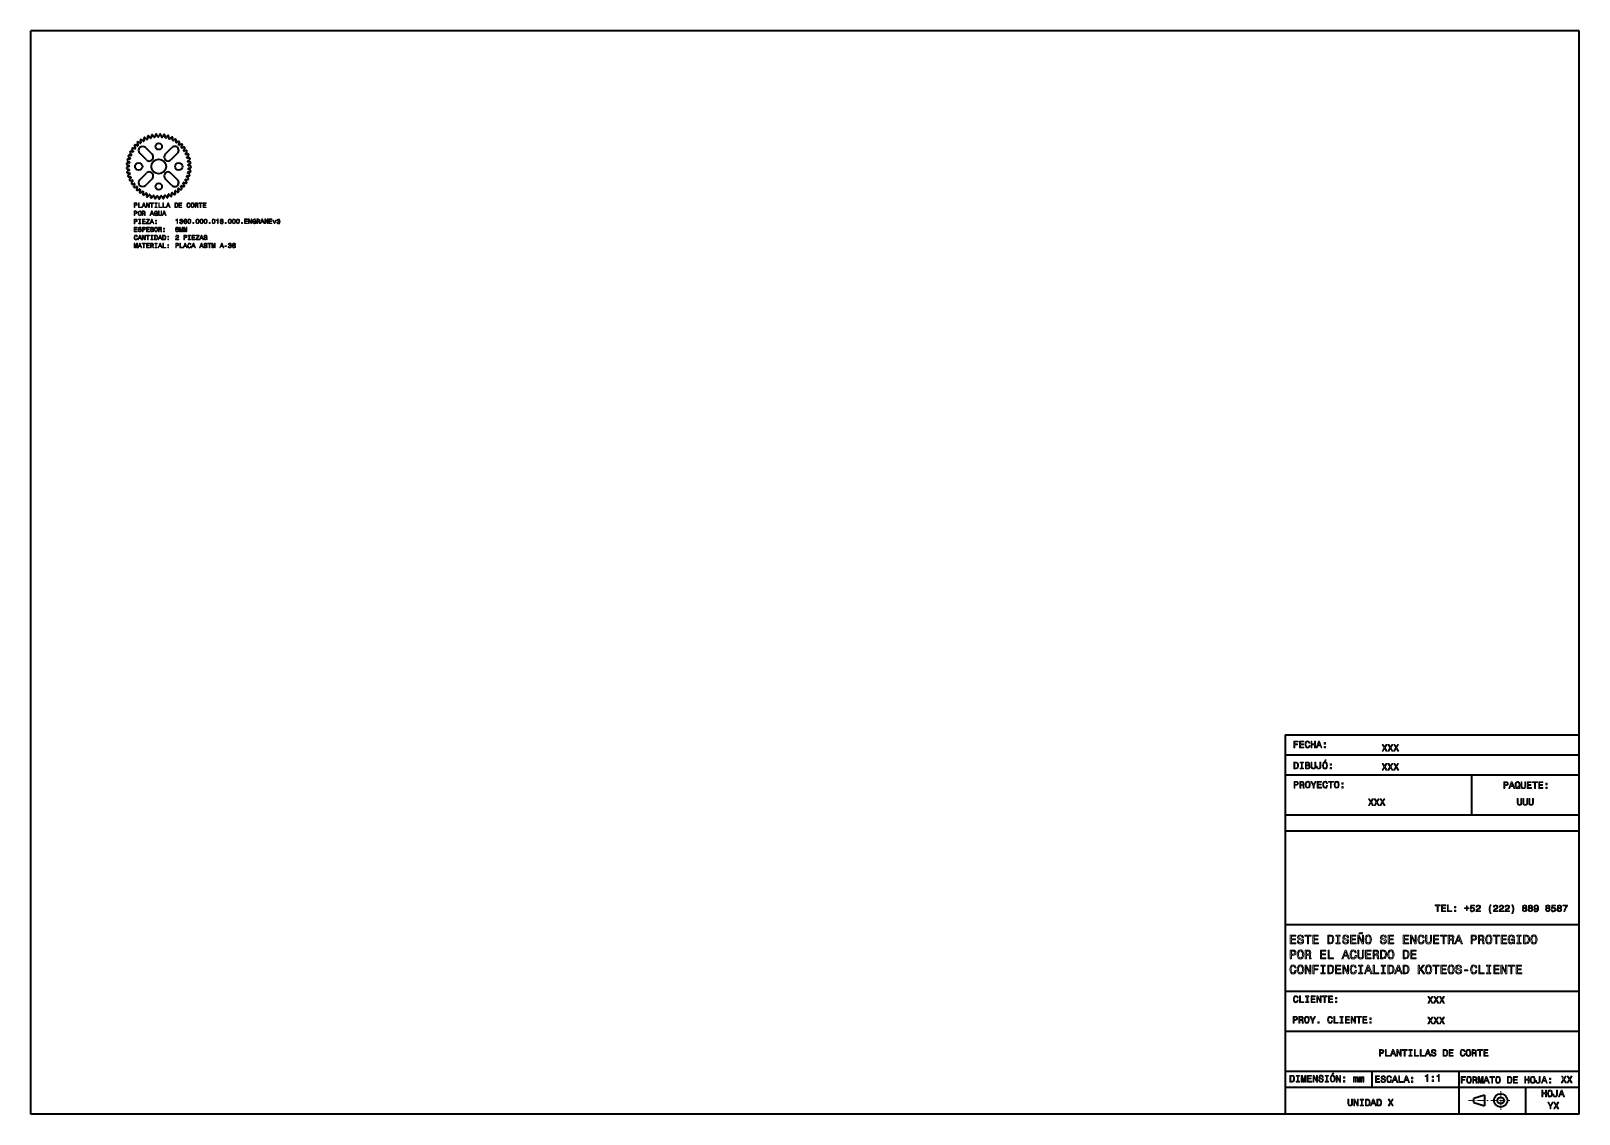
# Model space of a CAD drawing. Extents: x 15 to 1174, y 15 to 826.
import ezdxf

# ---------------------------------------------------------------- set-up
doc = ezdxf.new("R2010")
doc.units = 0
doc.linetypes.add('DASHDOT', pattern=[18.5, 12, -3, 0.5, -3])

msp = doc.modelspace()

# ---------------------------------------------------------------- linework, layer by layer
at = {"color": 7, "lineweight": 35}
for p, q in [((1173.969971, 825.840027), (15, 825.840027)), ((15, 15), (15, 825.840027)), ((1173.969971, 15), (1173.969971, 825.840027)), ((101.449318, 729.327637), (96.499573, 734.277344)), ((100.74221, 738.52002), (105.691963, 733.570251)), ((115.591454, 733.570251), (120.541206, 738.52002)), ((124.783844, 734.277344), (119.834099, 729.327637)), ((96.499573, 714.478394), (101.449318, 719.428101)), ((119.834099, 719.428101), (124.783844, 714.478394)), ((105.691963, 715.185486), (100.74221, 710.235718)), ((120.541206, 710.235718), (115.591454, 715.185486)), ((953.969971, 299), (953.969971, 15)), ((953.969971, 299), (1173.969971, 299)), ((953.969971, 284), (1173.969971, 284)), ((953.969971, 269), (1173.969971, 269)), ((1093.573608, 269), (1093.573608, 239)), ((953.969971, 239), (1173.969971, 239)), ((953.969971, 227), (1173.969971, 227)), ((953.969971, 157), (1173.969971, 157)), ((953.969971, 107), (1173.969971, 107)), ((953.969971, 77), (1173.969971, 77)), ((953.969971, 47), (1173.969971, 47)), ((1018.969971, 47), (1018.969971, 35)), ((1083.969971, 47), (1083.969971, 15)), ((953.969971, 35), (1173.969971, 35)), ((1133.969971, 35), (1133.969971, 15)), ((1103.300049, 29.200001), (1095.300049, 26.700001)), ((1095.300049, 25.200001), (1095.300049, 26.700001)), ((1095.300049, 23.700001), (1095.300049, 25.200001)), ((1095.300049, 23.700001), (1103.300049, 21.200001)), ((1103.300049, 29.200001), (1103.300049, 21.200001)), ((1173.969971, 15), (15, 15))]:
    msp.add_line(p, q, dxfattribs=at)
at = {"color": 7, "linetype": 'DASHDOT', "lineweight": 13, "ltscale": 0.371072}
msp.add_line((1091.104004, 25.200001), (1105.946899, 25.200001), dxfattribs=at)
at = {"color": 7, "linetype": 'DASHDOT', "lineweight": 13, "ltscale": 0.357507}
msp.add_line((1107.862183, 25.200001), (1122.162476, 25.200001), dxfattribs=at)
at = {"color": 7, "linetype": 'DASHDOT', "lineweight": 13, "ltscale": 0.348729}
msp.add_line((1115.300049, 32.015205), (1115.300049, 18.066055), dxfattribs=at)
at = {"color": 7, "lineweight": 13}
for points in [[(92.362778, 693.619324), (92.826759, 693.619324), (92.826759, 695.096985), (93.341164, 695.096985), (93.860619, 695.122192), (94.274162, 695.298706), (94.541458, 695.641663), (94.632233, 696.110657), (94.56163, 696.544373), (94.359901, 696.862122), (94.027046, 697.053772), (93.573158, 697.119324), (92.362778, 697.119324)], [(93.447075, 696.690674), (93.749664, 696.6604), (93.971573, 696.564575), (94.102692, 696.388062), (94.148087, 696.110657), (94.097649, 695.818176), (93.961487, 695.641663), (93.729492, 695.550903), (93.411774, 695.525635), (92.826759, 695.525635), (92.826759, 696.690674)], [(95.439148, 693.619324), (97.688431, 693.619324), (97.688431, 694.042969), (95.90313, 694.042969), (95.90313, 697.119324), (95.439148, 697.119324)], [(97.965805, 693.619324), (98.429787, 693.619324), (98.797935, 694.648132), (100.194916, 694.648132), (100.563065, 693.619324), (101.037132, 693.619324), (99.756149, 697.12439), (99.241745, 697.12439)], [(98.95932, 695.076843), (99.498947, 696.620056), (100.038574, 695.076843)], [(101.385117, 693.619324), (101.803703, 693.619324), (101.803703, 696.488892), (103.145203, 693.619324), (103.68483, 693.619324), (103.68483, 697.119324), (103.261192, 697.119324), (103.261192, 694.249756), (101.93483, 697.119324), (101.385117, 697.119324)], [(105.339005, 693.619324), (105.802979, 693.619324), (105.802979, 696.695679), (106.862061, 696.695679), (106.862061, 697.119324), (104.274887, 697.119324), (104.274887, 696.695679), (105.339005, 696.695679)], [(108.375031, 694.042969), (107.729492, 694.042969), (107.729492, 693.619324), (109.484543, 693.619324), (109.484543, 694.042969), (108.839005, 694.042969), (108.839005, 696.695679), (109.484543, 696.695679), (109.484543, 697.119324), (107.729492, 697.119324), (107.729492, 696.695679), (108.375031, 696.695679)], [(110.619263, 693.619324), (112.868546, 693.619324), (112.868546, 694.042969), (111.083244, 694.042969), (111.083244, 697.119324), (110.619263, 697.119324)], [(113.655289, 693.619324), (115.904572, 693.619324), (115.904572, 694.042969), (114.119263, 694.042969), (114.119263, 697.119324), (113.655289, 697.119324)], [(116.181946, 693.619324), (116.64592, 693.619324), (117.014076, 694.648132), (118.411057, 694.648132), (118.779205, 693.619324), (119.253273, 693.619324), (117.97229, 697.12439), (117.457886, 697.12439)], [(117.175461, 695.076843), (117.715088, 696.620056), (118.254715, 695.076843)], [(123.782089, 697.119324), (122.617104, 697.119324), (122.617104, 693.619324), (123.782089, 693.619324), (124.331802, 693.730286), (124.740295, 694.068176), (124.992462, 694.617859), (125.083237, 695.369324), (125.002548, 696.135864), (124.901688, 696.438477), (124.760475, 696.680542), (124.351974, 697.008362), (124.084686, 697.08905)], [(123.74678, 696.700745), (124.130066, 696.625061), (124.392319, 696.393127), (124.54866, 695.979553), (124.599091, 695.369324), (124.54361, 694.779236), (124.387276, 694.365723), (124.11998, 694.118591), (123.74678, 694.037903), (123.086121, 694.037903), (123.086121, 696.700745)], [(125.764076, 693.619324), (127.983093, 693.619324), (127.983093, 694.042969), (126.22805, 694.042969), (126.22805, 695.228088), (127.791458, 695.228088), (127.791458, 695.646729), (126.22805, 695.646729), (126.22805, 696.695679), (127.942749, 696.695679), (127.942749, 697.119324), (125.764076, 697.119324)], [(133.712204, 694.920471), (133.611328, 694.496826), (133.444916, 694.194275), (133.212921, 694.007629), (132.940582, 693.947144), (132.612778, 694.037903), (132.355576, 694.310242), (132.184097, 694.754028), (132.128632, 695.369324), (132.184097, 695.979553), (132.350525, 696.428406), (132.607727, 696.700745), (132.940582, 696.79657), (133.182663, 696.746155), (133.389435, 696.604919), (133.550812, 696.377991), (133.661774, 696.065308), (134.140869, 696.065308), (133.989578, 696.544373), (133.727325, 696.907532), (133.369263, 697.13446), (132.940582, 697.215149), (132.406006, 697.08905), (131.997498, 696.736023), (131.73526, 696.156067), (131.64447, 695.369324), (131.73526, 694.582581), (131.997498, 694.002625), (132.406006, 693.644531), (132.940582, 693.523499), (133.409607, 693.619324), (133.787842, 693.886597), (134.055145, 694.325378), (134.19635, 694.920471)], [(134.635101, 695.369324), (134.725891, 694.582581), (134.988129, 694.002625), (135.396637, 693.644531), (135.931213, 693.523499), (136.460754, 693.644531), (136.874298, 694.002625), (137.1315, 694.582581), (137.227325, 695.369324), (137.1315, 696.151001), (137.020554, 696.46875), (136.874298, 696.731018), (136.460754, 697.08905), (136.208588, 697.179871), (135.931213, 697.215149), (135.391602, 697.08905), (134.983093, 696.736023), (134.725891, 696.156067)], [(135.119263, 695.369324), (135.174744, 695.979553), (135.341156, 696.428406), (135.598358, 696.700745), (135.931213, 696.79657), (136.259033, 696.700745), (136.516235, 696.42334), (136.682663, 695.974487), (136.743179, 695.369324), (136.682663, 694.759094), (136.516235, 694.310242), (136.259033, 694.037903), (135.931213, 693.947144), (135.598358, 694.037903), (135.341156, 694.310242), (135.174744, 694.754028)], [(137.842606, 693.619324), (138.311615, 693.619324), (138.311615, 695.096985), (138.790726, 695.096985), (139.143753, 695.081848), (139.365662, 695.01123), (139.486694, 694.844849), (139.537125, 694.547302), (139.562347, 694.093384), (139.592606, 693.795837), (139.653122, 693.619324), (140.182663, 693.619324), (140.182663, 693.715149), (140.066666, 693.856384), (140.026321, 694.118591), (139.991013, 694.683472), (139.905273, 695.102051), (139.789291, 695.233154), (139.607727, 695.328979), (139.809464, 695.455078), (139.950668, 695.631592), (140.041443, 695.853455), (140.071716, 696.120789), (140.001099, 696.544373), (139.799377, 696.862122), (139.466522, 697.053772), (139.012634, 697.119324), (137.842606, 697.119324)], [(138.8815, 696.690674), (139.189148, 696.6604), (139.406006, 696.564575), (139.542175, 696.388062), (139.587555, 696.110657), (139.537125, 695.818176), (139.400955, 695.641663), (139.168976, 695.550903), (138.851242, 695.525635), (138.311615, 695.525635), (138.311615, 696.690674)], [(141.771271, 693.619324), (142.23526, 693.619324), (142.23526, 696.695679), (143.294327, 696.695679), (143.294327, 697.119324), (140.707153, 697.119324), (140.707153, 696.695679), (141.771271, 696.695679)], [(143.980209, 693.619324), (146.199234, 693.619324), (146.199234, 694.042969), (144.444183, 694.042969), (144.444183, 695.228088), (146.007584, 695.228088), (146.007584, 695.646729), (144.444183, 695.646729), (144.444183, 696.695679), (146.158875, 696.695679), (146.158875, 697.119324), (143.980209, 697.119324)], [(92.362778, 687.57251), (92.826759, 687.57251), (92.826759, 689.050171), (93.341164, 689.050171), (93.860619, 689.075378), (94.274162, 689.251892), (94.541458, 689.594849), (94.632233, 690.063843), (94.56163, 690.497559), (94.359901, 690.815308), (94.027046, 691.006958), (93.573158, 691.07251), (92.362778, 691.07251)], [(92.362778, 681.525635), (92.826759, 681.525635), (92.826759, 683.003296), (93.341164, 683.003296), (93.860619, 683.028503), (94.274162, 683.205017), (94.541458, 683.547974), (94.632233, 684.016968), (94.56163, 684.450684), (94.359901, 684.768433), (94.027046, 684.960083), (93.573158, 685.025635), (92.362778, 685.025635)], [(93.447075, 690.64386), (93.749664, 690.613586), (93.971573, 690.517761), (94.102692, 690.341248), (94.148087, 690.063843), (94.097649, 689.771362), (93.961487, 689.594849), (93.729492, 689.504089), (93.411774, 689.478821), (92.826759, 689.478821), (92.826759, 690.64386)], [(93.447075, 684.596985), (93.749664, 684.566711), (93.971573, 684.470886), (94.102692, 684.294373), (94.148087, 684.016968), (94.097649, 683.724487), (93.961487, 683.547974), (93.729492, 683.457214), (93.411774, 683.431946), (92.826759, 683.431946), (92.826759, 684.596985)], [(95.166817, 689.32251), (95.257591, 688.535767), (95.519844, 687.955811), (95.928345, 687.597717), (96.462921, 687.476685), (96.992462, 687.597717), (97.406006, 687.955811), (97.663216, 688.535767), (97.759033, 689.32251), (97.663216, 690.104187), (97.552261, 690.421936), (97.406006, 690.684204), (96.992462, 691.042236), (96.740303, 691.133057), (96.462921, 691.168335), (95.923302, 691.042236), (95.514801, 690.689209), (95.257591, 690.109253)], [(96.230934, 681.94928), (95.585403, 681.94928), (95.585403, 681.525635), (97.340446, 681.525635), (97.340446, 681.94928), (96.694916, 681.94928), (96.694916, 684.60199), (97.340446, 684.60199), (97.340446, 685.025635), (95.585403, 685.025635), (95.585403, 684.60199), (96.230934, 684.60199)], [(95.650963, 689.32251), (95.706444, 689.932739), (95.872864, 690.381592), (96.130074, 690.653931), (96.462921, 690.749756), (96.790733, 690.653931), (97.047935, 690.376526), (97.214363, 689.927673), (97.274887, 689.32251), (97.214363, 688.71228), (97.047935, 688.263428), (96.790733, 687.991089), (96.462921, 687.90033), (96.130074, 687.991089), (95.872864, 688.263428), (95.706444, 688.707214)], [(98.374306, 687.57251), (98.84333, 687.57251), (98.84333, 689.050171), (99.322433, 689.050171), (99.675461, 689.035034), (99.897362, 688.964417), (100.018402, 688.798035), (100.068832, 688.500488), (100.094048, 688.04657), (100.124306, 687.749023), (100.18483, 687.57251), (100.714363, 687.57251), (100.714363, 687.668335), (100.598373, 687.80957), (100.558029, 688.071777), (100.52272, 688.636658), (100.436989, 689.055237), (100.320992, 689.18634), (100.139435, 689.282166), (100.341164, 689.408264), (100.482376, 689.584778), (100.573158, 689.806641), (100.603416, 690.073975), (100.532806, 690.497559), (100.331078, 690.815308), (99.99823, 691.006958), (99.544334, 691.07251), (98.374306, 691.07251)], [(98.439873, 681.525635), (100.65889, 681.525635), (100.65889, 681.94928), (98.903847, 681.94928), (98.903847, 683.134399), (100.467247, 683.134399), (100.467247, 683.55304), (98.903847, 683.55304), (98.903847, 684.60199), (100.618546, 684.60199), (100.618546, 685.025635), (98.439873, 685.025635)], [(99.413216, 690.64386), (99.720848, 690.613586), (99.937706, 690.517761), (100.073875, 690.341248), (100.119263, 690.063843), (100.068832, 689.771362), (99.932663, 689.594849), (99.700676, 689.504089), (99.38295, 689.478821), (98.84333, 689.478821), (98.84333, 690.64386)], [(101.279205, 681.525635), (103.790733, 681.525635), (103.790733, 681.94928), (101.833961, 681.94928), (103.790733, 684.627197), (103.790733, 685.025635), (101.415375, 685.025635), (101.415375, 684.60199), (103.266235, 684.60199), (101.279205, 681.929077)], [(104.037849, 687.57251), (104.501831, 687.57251), (104.869987, 688.601318), (106.26696, 688.601318), (106.635117, 687.57251), (107.109177, 687.57251), (105.828201, 691.077576), (105.313789, 691.077576)], [(104.037849, 681.525635), (104.501831, 681.525635), (104.869987, 682.554443), (106.26696, 682.554443), (106.635117, 681.525635), (107.109177, 681.525635), (105.828201, 685.030701), (105.313789, 685.030701)], [(105.031372, 689.030029), (105.570992, 690.573242), (106.110619, 689.030029)], [(105.031372, 682.983154), (105.570992, 684.526367), (106.110619, 682.983154)], [(109.52993, 688.041504), (109.615662, 687.57251), (109.867828, 687.57251), (109.867828, 689.463745), (108.591888, 689.463745), (108.591888, 689.035034), (109.378632, 689.035034), (109.378632, 689.004761), (109.318115, 688.540833), (109.156731, 688.197876), (108.909607, 687.981018), (108.601974, 687.9104), (108.259033, 688.00116), (107.991745, 688.273499), (107.820274, 688.722351), (107.759758, 689.337646), (107.815231, 689.947876), (107.986702, 690.396729), (108.259033, 690.669067), (108.62719, 690.764893), (108.879349, 690.714417), (109.086121, 690.573242), (109.237419, 690.336182), (109.323151, 690.018494), (109.822433, 690.018494), (109.691315, 690.502625), (109.444191, 690.865723), (109.096207, 691.087646), (108.657448, 691.168335), (108.08252, 691.042236), (107.648804, 690.674072), (107.371429, 690.094116), (107.275604, 689.32251), (107.371429, 688.545837), (107.648804, 687.965881), (108.057304, 687.597717), (108.571716, 687.476685), (108.859177, 687.517029), (109.116379, 687.61792), (109.338287, 687.794434)], [(108.259033, 683.482422), (108.955002, 683.482422), (108.955002, 684.233826), (108.259033, 684.233826)], [(110.437706, 688.903931), (110.508316, 688.273499), (110.730217, 687.824646), (111.103416, 687.567444), (111.643036, 687.476685), (112.17762, 687.567444), (112.550819, 687.824646), (112.77272, 688.268494), (112.848373, 688.903931), (112.848373, 691.07251), (112.379349, 691.07251), (112.379349, 688.878723), (112.333961, 688.450012), (112.1978, 688.142395), (111.965805, 687.960815), (111.643036, 687.90033), (111.310188, 687.960815), (111.078201, 688.142395), (110.942032, 688.445007), (110.901688, 688.878723), (110.901688, 691.07251), (110.437706, 691.07251)], [(113.14592, 687.57251), (113.609901, 687.57251), (113.978058, 688.601318), (115.375031, 688.601318), (115.743187, 687.57251), (116.217247, 687.57251), (114.936264, 691.077576), (114.42186, 691.077576)], [(114.139435, 689.030029), (114.679062, 690.573242), (115.218689, 689.030029)], [(124.336121, 681.57251), (124.795059, 681.57251), (124.795059, 685.097717), (124.452118, 685.097717), (124.361336, 684.7901), (124.179787, 684.583313), (123.902405, 684.46228), (123.519119, 684.421936), (123.519119, 684.063843), (124.336121, 684.063843)], [(126.192032, 682.671936), (126.192032, 682.636658), (126.27272, 682.152466), (126.509758, 681.789368), (126.88295, 681.557373), (127.37719, 681.471619), (127.901688, 681.557373), (128.295059, 681.779297), (128.547211, 682.132324), (128.638, 682.586182), (128.597656, 682.883728), (128.486694, 683.125793), (128.305145, 683.312439), (128.063065, 683.448608), (128.390884, 683.720947), (128.506866, 684.154663), (128.431229, 684.548035), (128.214371, 684.845581), (127.861343, 685.032166), (127.37719, 685.097717), (126.923302, 685.017029), (126.575317, 684.795105), (126.348373, 684.442078), (126.27272, 683.973083), (126.27272, 683.937805), (126.721573, 683.937805), (126.761917, 684.260559), (126.893036, 684.492554), (127.104858, 684.633728), (127.402405, 684.684204), (127.664658, 684.64386), (127.856293, 684.537903), (127.97229, 684.366455), (128.017685, 684.13446), (127.97229, 683.887329), (127.85125, 683.720947), (127.639435, 683.620056), (127.351974, 683.589783), (127.155289, 683.594849), (127.155289, 683.196411), (127.402405, 683.206543), (127.720131, 683.161133), (127.957161, 683.0401), (128.098373, 682.843384), (128.148804, 682.586182), (128.093323, 682.293701), (127.947075, 682.076843), (127.715088, 681.940674), (127.407448, 681.895264), (127.089722, 681.945679), (126.857735, 682.096985), (126.711487, 682.33905), (126.656006, 682.671936)], [(131.70932, 684.129456), (131.613495, 684.537903), (131.391602, 684.840515), (131.04866, 685.032166), (130.604858, 685.097717), (130.307312, 685.062439), (130.050095, 684.966614), (129.823151, 684.810242), (129.631516, 684.588379), (129.480209, 684.310974), (129.369263, 683.973083), (129.29866, 683.574646), (129.278488, 683.125793), (129.359177, 682.409668), (129.606293, 681.890259), (130.004715, 681.577576), (130.549377, 681.471619), (131.038574, 681.562439), (131.411774, 681.799438), (131.653839, 682.172668), (131.739578, 682.646729), (131.653839, 683.125793), (131.42186, 683.493958), (131.063782, 683.725952), (130.61998, 683.806641), (130.140884, 683.705811), (129.782806, 683.418335), (129.858459, 683.973083), (130.019836, 684.371521), (130.266953, 684.608521), (130.609894, 684.689209), (130.862061, 684.648865), (131.053696, 684.542969), (131.179779, 684.366455), (131.245346, 684.129456)], [(132.31955, 683.282166), (132.395203, 682.490356), (132.632233, 681.925537), (133.010468, 681.582581), (133.534973, 681.471619), (134.054428, 681.582581), (134.432663, 681.925537), (134.664658, 682.490356), (134.745346, 683.282166), (134.664658, 684.068909), (134.568832, 684.381592), (134.432663, 684.638794), (134.054428, 684.98175), (133.534973, 685.097717), (133.010468, 684.98175), (132.632233, 684.633728), (132.395203, 684.068909)], [(132.803696, 683.282166), (132.844055, 683.892395), (132.970123, 684.331177), (133.197083, 684.588379), (133.534973, 684.679138), (133.867828, 684.588379), (134.094772, 684.331177), (134.220856, 683.892395), (134.2612, 683.282166), (134.220856, 682.66687), (134.094772, 682.228149), (133.867828, 681.970947), (133.534973, 681.885193), (133.197083, 681.970947), (132.970123, 682.228149), (132.844055, 682.66687)], [(138.391602, 683.282166), (138.467255, 682.490356), (138.704285, 681.925537), (139.08252, 681.582581), (139.607025, 681.471619), (140.126465, 681.582581), (140.504715, 681.925537), (140.736694, 682.490356), (140.817398, 683.282166), (140.736694, 684.068909), (140.640884, 684.381592), (140.504715, 684.638794), (140.126465, 684.98175), (139.607025, 685.097717), (139.08252, 684.98175), (138.704285, 684.633728), (138.467255, 684.068909)], [(138.875748, 683.282166), (138.916092, 683.892395), (139.042175, 684.331177), (139.269119, 684.588379), (139.607025, 684.679138), (139.939865, 684.588379), (140.166809, 684.331177), (140.292892, 683.892395), (140.333237, 683.282166), (140.292892, 682.66687), (140.166809, 682.228149), (139.939865, 681.970947), (139.607025, 681.885193), (139.269119, 681.970947), (139.042175, 682.228149), (138.916092, 682.66687)], [(141.427628, 683.282166), (141.503265, 682.490356), (141.740295, 681.925537), (142.118546, 681.582581), (142.643036, 681.471619), (143.162491, 681.582581), (143.540741, 681.925537), (143.77272, 682.490356), (143.853409, 683.282166), (143.77272, 684.068909), (143.67691, 684.381592), (143.540741, 684.638794), (143.162491, 684.98175), (142.643036, 685.097717), (142.118546, 684.98175), (141.740295, 684.633728), (141.503265, 684.068909)], [(141.911774, 683.282166), (141.952118, 683.892395), (142.078201, 684.331177), (142.305145, 684.588379), (142.643036, 684.679138), (142.975891, 684.588379), (143.202835, 684.331177), (143.328918, 683.892395), (143.369263, 683.282166), (143.328918, 682.66687), (143.202835, 682.228149), (142.975891, 681.970947), (142.643036, 681.885193), (142.305145, 681.970947), (142.078201, 682.228149), (141.952118, 682.66687)], [(144.463654, 683.282166), (144.539291, 682.490356), (144.776321, 681.925537), (145.154572, 681.582581), (145.679062, 681.471619), (146.198517, 681.582581), (146.576752, 681.925537), (146.808746, 682.490356), (146.889435, 683.282166), (146.808746, 684.068909), (146.712921, 684.381592), (146.576752, 684.638794), (146.198517, 684.98175), (145.679062, 685.097717), (145.154572, 684.98175), (144.776321, 684.633728), (144.539291, 684.068909)], [(144.9478, 683.282166), (144.988144, 683.892395), (145.114227, 684.331177), (145.341171, 684.588379), (145.679062, 684.679138), (146.011917, 684.588379), (146.238861, 684.331177), (146.364944, 683.892395), (146.405289, 683.282166), (146.364944, 682.66687), (146.238861, 682.228149), (146.011917, 681.970947), (145.679062, 681.885193), (145.341171, 681.970947), (145.114227, 682.228149), (144.988144, 682.66687)], [(150.53569, 683.282166), (150.611343, 682.490356), (150.848373, 681.925537), (151.226608, 681.582581), (151.751114, 681.471619), (152.270569, 681.582581), (152.648804, 681.925537), (152.880798, 682.490356), (152.961487, 683.282166), (152.880798, 684.068909), (152.784973, 684.381592), (152.648804, 684.638794), (152.270569, 684.98175), (151.751114, 685.097717), (151.226608, 684.98175), (150.848373, 684.633728), (150.611343, 684.068909)], [(151.019836, 683.282166), (151.060181, 683.892395), (151.186264, 684.331177), (151.413208, 684.588379), (151.751114, 684.679138), (152.083954, 684.588379), (152.310913, 684.331177), (152.436981, 683.892395), (152.477325, 683.282166), (152.436981, 682.66687), (152.310913, 682.228149), (152.083954, 681.970947), (151.751114, 681.885193), (151.413208, 681.970947), (151.186264, 682.228149), (151.060181, 682.66687)], [(154.69635, 681.57251), (155.155289, 681.57251), (155.155289, 685.097717), (154.812347, 685.097717), (154.721573, 684.7901), (154.540009, 684.583313), (154.262634, 684.46228), (153.879349, 684.421936), (153.879349, 684.063843), (154.69635, 684.063843)], [(157.197784, 683.458679), (156.940582, 683.317444), (156.764069, 683.120789), (156.653122, 682.873657), (156.617828, 682.576111), (156.698517, 682.127258), (156.930496, 681.779297), (157.308746, 681.557373), (157.823151, 681.471619), (158.33252, 681.557373), (158.710754, 681.779297), (158.942749, 682.127258), (159.028488, 682.576111), (158.988144, 682.873657), (158.882233, 683.120789), (158.700684, 683.317444), (158.448517, 683.458679), (158.650238, 683.579712), (158.791458, 683.746155), (158.877182, 683.947876), (158.90744, 684.195007), (158.826752, 684.55304), (158.614944, 684.840515), (158.272003, 685.0271), (157.823151, 685.097717), (157.369263, 685.0271), (157.026321, 684.840515), (156.809464, 684.55304), (156.73381, 684.195007), (156.759033, 683.947876), (156.844772, 683.746155)], [(157.212921, 684.154663), (157.253265, 684.376526), (157.374298, 684.548035), (157.565948, 684.653931), (157.823151, 684.694275), (158.075317, 684.653931), (158.266953, 684.548035), (158.388, 684.376526), (158.43338, 684.154663), (158.388, 683.927673), (158.266953, 683.75116), (158.075317, 683.635193), (157.823151, 683.599915), (157.565948, 683.640259), (157.374298, 683.75116), (157.253265, 683.927673)], [(162.679779, 683.282166), (162.755432, 682.490356), (162.992462, 681.925537), (163.370697, 681.582581), (163.895203, 681.471619), (164.414642, 681.582581), (164.792892, 681.925537), (165.024872, 682.490356), (165.105576, 683.282166), (165.024872, 684.068909), (164.929062, 684.381592), (164.792892, 684.638794), (164.414642, 684.98175), (163.895203, 685.097717), (163.370697, 684.98175), (162.992462, 684.633728), (162.755432, 684.068909)], [(163.163925, 683.282166), (163.204285, 683.892395), (163.330353, 684.331177), (163.557297, 684.588379), (163.895203, 684.679138), (164.228058, 684.588379), (164.454987, 684.331177), (164.581085, 683.892395), (164.621429, 683.282166), (164.581085, 682.66687), (164.454987, 682.228149), (164.228058, 681.970947), (163.895203, 681.885193), (163.557297, 681.970947), (163.330353, 682.228149), (163.204285, 682.66687)], [(165.715805, 683.282166), (165.791443, 682.490356), (166.028473, 681.925537), (166.406723, 681.582581), (166.931213, 681.471619), (167.450668, 681.582581), (167.828918, 681.925537), (168.060898, 682.490356), (168.141602, 683.282166), (168.060898, 684.068909), (167.965088, 684.381592), (167.828918, 684.638794), (167.450668, 684.98175), (166.931213, 685.097717), (166.406723, 684.98175), (166.028473, 684.633728), (165.791443, 684.068909)], [(166.199951, 683.282166), (166.240295, 683.892395), (166.366379, 684.331177), (166.593323, 684.588379), (166.931213, 684.679138), (167.264069, 684.588379), (167.491013, 684.331177), (167.617096, 683.892395), (167.65744, 683.282166), (167.617096, 682.66687), (167.491013, 682.228149), (167.264069, 681.970947), (166.931213, 681.885193), (166.593323, 681.970947), (166.366379, 682.228149), (166.240295, 682.66687)], [(168.751831, 683.282166), (168.827469, 682.490356), (169.064499, 681.925537), (169.442749, 681.582581), (169.967239, 681.471619), (170.486694, 681.582581), (170.864929, 681.925537), (171.096924, 682.490356), (171.177612, 683.282166), (171.096924, 684.068909), (171.001099, 684.381592), (170.864929, 684.638794), (170.486694, 684.98175), (169.967239, 685.097717), (169.442749, 684.98175), (169.064499, 684.633728), (168.827469, 684.068909)], [(169.235977, 683.282166), (169.276321, 683.892395), (169.402405, 684.331177), (169.629349, 684.588379), (169.967239, 684.679138), (170.300095, 684.588379), (170.527039, 684.331177), (170.653122, 683.892395), (170.693466, 683.282166), (170.653122, 682.66687), (170.527039, 682.228149), (170.300095, 681.970947), (169.967239, 681.885193), (169.629349, 681.970947), (169.402405, 682.228149), (169.276321, 682.66687)], [(174.980209, 681.57251), (177.199234, 681.57251), (177.199234, 681.996155), (175.444183, 681.996155), (175.444183, 683.181274), (177.007584, 683.181274), (177.007584, 683.599915), (175.444183, 683.599915), (175.444183, 684.648865), (177.158875, 684.648865), (177.158875, 685.07251), (174.980209, 685.07251)], [(177.925446, 681.57251), (178.34404, 681.57251), (178.34404, 684.442078), (179.685547, 681.57251), (180.225159, 681.57251), (180.225159, 685.07251), (179.801529, 685.07251), (179.801529, 682.202942), (178.475159, 685.07251), (177.925446, 685.07251)], [(183.034241, 682.041504), (183.11998, 681.57251), (183.372131, 681.57251), (183.372131, 683.463745), (182.096191, 683.463745), (182.096191, 683.035034), (182.88295, 683.035034), (182.88295, 683.004761), (182.822418, 682.540833), (182.661041, 682.197876), (182.413925, 681.981018), (182.106293, 681.9104), (181.763351, 682.00116), (181.496063, 682.273499), (181.324585, 682.722351), (181.264069, 683.337646), (181.31955, 683.947876), (181.491013, 684.396729), (181.763351, 684.669067), (182.1315, 684.764893), (182.383667, 684.714417), (182.590439, 684.573242), (182.74173, 684.336182), (182.827469, 684.018494), (183.326752, 684.018494), (183.195618, 684.502625), (182.948502, 684.865723), (182.600525, 685.087646), (182.161758, 685.168335), (181.586838, 685.042236), (181.153122, 684.674072), (180.875732, 684.094116), (180.779922, 683.32251), (180.875732, 682.545837), (181.153122, 681.965881), (181.561615, 681.597717), (182.076019, 681.476685), (182.363495, 681.517029), (182.620697, 681.61792), (182.84259, 681.794434)], [(184.022705, 681.57251), (184.49173, 681.57251), (184.49173, 683.050171), (184.97084, 683.050171), (185.323868, 683.035034), (185.545776, 682.964417), (185.666809, 682.798035), (185.717239, 682.500488), (185.742462, 682.04657), (185.772705, 681.749023), (185.833237, 681.57251), (186.362762, 681.57251), (186.362762, 681.668335), (186.24678, 681.80957), (186.206421, 682.071777), (186.171127, 682.636658), (186.085388, 683.055237), (185.969391, 683.18634), (185.787842, 683.282166), (185.989563, 683.408264), (186.130783, 683.584778), (186.221558, 683.806641), (186.251816, 684.073975), (186.181213, 684.497559), (185.979492, 684.815308), (185.646637, 685.006958), (185.192749, 685.07251), (184.022705, 685.07251)], [(185.061615, 684.64386), (185.369263, 684.613586), (185.586121, 684.517761), (185.72229, 684.341248), (185.76767, 684.063843), (185.717239, 683.771362), (185.58107, 683.594849), (185.349091, 683.504089), (185.031357, 683.478821), (184.49173, 683.478821), (184.49173, 684.64386)], [(186.650238, 681.57251), (187.114212, 681.57251), (187.482361, 682.601318), (188.879333, 682.601318), (189.247498, 681.57251), (189.721558, 681.57251), (188.440582, 685.077576), (187.926178, 685.077576)], [(187.643753, 683.030029), (188.18338, 684.573242), (188.722992, 683.030029)], [(190.06955, 681.57251), (190.488129, 681.57251), (190.488129, 684.442078), (191.82962, 681.57251), (192.369263, 681.57251), (192.369263, 685.07251), (191.945618, 685.07251), (191.945618, 682.202942), (190.619263, 685.07251), (190.06955, 685.07251)], [(193.19635, 681.57251), (195.415375, 681.57251), (195.415375, 681.996155), (193.660324, 681.996155), (193.660324, 683.181274), (195.223724, 683.181274), (195.223724, 683.599915), (193.660324, 683.599915), (193.660324, 684.648865), (195.375031, 684.648865), (195.375031, 685.07251), (193.19635, 685.07251)], [(197.059464, 681.57251), (197.528473, 681.57251), (198.516953, 684.280701), (198.058014, 684.280701), (197.296494, 682.096985), (196.519836, 684.280701), (196.055847, 684.280701)], [(199.05658, 682.671936), (199.05658, 682.636658), (199.137268, 682.152466), (199.374298, 681.789368), (199.747498, 681.557373), (200.24173, 681.471619), (200.766235, 681.557373), (201.159607, 681.779297), (201.411774, 682.132324), (201.502548, 682.586182), (201.462204, 682.883728), (201.351257, 683.125793), (201.169693, 683.312439), (200.927612, 683.448608), (201.255432, 683.720947), (201.371429, 684.154663), (201.295776, 684.548035), (201.078918, 684.845581), (200.725891, 685.032166), (200.24173, 685.097717), (199.787842, 685.017029), (199.439865, 684.795105), (199.212921, 684.442078), (199.137268, 683.973083), (199.137268, 683.937805), (199.586121, 683.937805), (199.626465, 684.260559), (199.757599, 684.492554), (199.969406, 684.633728), (200.266953, 684.684204), (200.529205, 684.64386), (200.720856, 684.537903), (200.836838, 684.366455), (200.882233, 684.13446), (200.836838, 683.887329), (200.715805, 683.720947), (200.503998, 683.620056), (200.216522, 683.589783), (200.019836, 683.594849), (200.019836, 683.196411), (200.266953, 683.206543), (200.584686, 683.161133), (200.821716, 683.0401), (200.962921, 682.843384), (201.013351, 682.586182), (200.957886, 682.293701), (200.811615, 682.076843), (200.579636, 681.940674), (200.272003, 681.895264), (199.954285, 681.945679), (199.72229, 682.096985), (199.576035, 682.33905), (199.520569, 682.671936)], [(94.243904, 670.733154), (94.143036, 670.309509), (93.976616, 670.006958), (93.744621, 669.820312), (93.47229, 669.759827), (93.144478, 669.850586), (92.887276, 670.122925), (92.715805, 670.566711), (92.660332, 671.182007), (92.715805, 671.792236), (92.882233, 672.241089), (93.139435, 672.513428), (93.47229, 672.609253), (93.714363, 672.558838), (93.921135, 672.417603), (94.08252, 672.190674), (94.193474, 671.877991), (94.672577, 671.877991), (94.521278, 672.357056), (94.259033, 672.720215), (93.900963, 672.947144), (93.47229, 673.027832), (92.937706, 672.901733), (92.529205, 672.548706), (92.26696, 671.96875), (92.176178, 671.182007), (92.26696, 670.395264), (92.529205, 669.815308), (92.937706, 669.457214), (93.47229, 669.336182), (93.941307, 669.432007), (94.31955, 669.69928), (94.586845, 670.138062), (94.728058, 670.733154)], [(92.367821, 675.478821), (94.586845, 675.478821), (94.586845, 675.902466), (92.831802, 675.902466), (92.831802, 677.087585), (94.395203, 677.087585), (94.395203, 677.506226), (92.831802, 677.506226), (92.831802, 678.555176), (94.546501, 678.555176), (94.546501, 678.978821), (92.367821, 678.978821)], [(94.929787, 669.432007), (95.393761, 669.432007), (95.761917, 670.460815), (97.15889, 670.460815), (97.527046, 669.432007), (98.001106, 669.432007), (96.720131, 672.937073), (96.205719, 672.937073)], [(95.666092, 676.633728), (95.207161, 676.633728), (95.308029, 676.099121), (95.560188, 675.70575), (95.948517, 675.46875), (96.473007, 675.382996), (96.992462, 675.463684), (97.380791, 675.685608), (97.627907, 676.033569), (97.718689, 676.492493), (97.643036, 676.906067), (97.431221, 677.17334), (97.088287, 677.349854), (96.629349, 677.480957), (96.235977, 677.576782), (95.978775, 677.687744), (95.83252, 677.849121), (95.787132, 678.101318), (95.83252, 678.328247), (95.963646, 678.499695), (96.165375, 678.615723), (96.442749, 678.656067), (96.725174, 678.605652), (96.947075, 678.469482), (97.09333, 678.242493), (97.163933, 677.934875), (97.622864, 677.934875), (97.622864, 677.944946), (97.542175, 678.419006), (97.305145, 678.772034), (96.931946, 678.993958), (96.42762, 679.06958), (95.973732, 678.993958), (95.620705, 678.782104), (95.393761, 678.454346), (95.313072, 678.030701), (95.378632, 677.652466), (95.570274, 677.395264), (95.872864, 677.223755), (96.286407, 677.092651), (96.694916, 676.976685), (97.002548, 676.865723), (97.189148, 676.704346), (97.254715, 676.442078), (97.194191, 676.174805), (97.037849, 675.973083), (96.800819, 675.846985), (96.493187, 675.806641), (96.150246, 675.862122), (95.887993, 676.023499), (95.721573, 676.285767)], [(95.923302, 670.889526), (96.462921, 672.432739), (97.002548, 670.889526)], [(98.349091, 669.432007), (98.767677, 669.432007), (98.767677, 672.301575), (100.109177, 669.432007), (100.648804, 669.432007), (100.648804, 672.932007), (100.225174, 672.932007), (100.225174, 670.062439), (98.898804, 672.932007), (98.349091, 672.932007)], [(98.43483, 675.478821), (98.898804, 675.478821), (98.898804, 676.956482), (99.413216, 676.956482), (99.932663, 676.981689), (100.346207, 677.158203), (100.613503, 677.50116), (100.704277, 677.970154), (100.633675, 678.40387), (100.431946, 678.721619), (100.099091, 678.913269), (99.645203, 678.978821), (98.43483, 678.978821)], [(99.519119, 678.550171), (99.821716, 678.519897), (100.043617, 678.424072), (100.174744, 678.247559), (100.220131, 677.970154), (100.169693, 677.677673), (100.033531, 677.50116), (99.801544, 677.4104), (99.483818, 677.385132), (98.898804, 677.385132), (98.898804, 678.550171)], [(102.302979, 669.432007), (102.76696, 669.432007), (102.76696, 672.508362), (103.826035, 672.508362), (103.826035, 672.932007), (101.238861, 672.932007), (101.238861, 672.508362), (102.302979, 672.508362)], [(101.475891, 675.478821), (103.694916, 675.478821), (103.694916, 675.902466), (101.939873, 675.902466), (101.939873, 677.087585), (103.503273, 677.087585), (103.503273, 677.506226), (101.939873, 677.506226), (101.939873, 678.555176), (103.654572, 678.555176), (103.654572, 678.978821), (101.475891, 678.978821)], [(104.774162, 676.633728), (104.315231, 676.633728), (104.416092, 676.099121), (104.668259, 675.70575), (105.056587, 675.46875), (105.581078, 675.382996), (106.100533, 675.463684), (106.488861, 675.685608), (106.735977, 676.033569), (106.826759, 676.492493), (106.751106, 676.906067), (106.539291, 677.17334), (106.19635, 677.349854), (105.737419, 677.480957), (105.344048, 677.576782), (105.086845, 677.687744), (104.94059, 677.849121), (104.895203, 678.101318), (104.94059, 678.328247), (105.071716, 678.499695), (105.273445, 678.615723), (105.550819, 678.656067), (105.833244, 678.605652), (106.055145, 678.469482), (106.201401, 678.242493), (106.272003, 677.934875), (106.730934, 677.934875), (106.730934, 677.944946), (106.650246, 678.419006), (106.413216, 678.772034), (106.040016, 678.993958), (105.53569, 679.06958), (105.081802, 678.993958), (104.728775, 678.782104), (104.501831, 678.454346), (104.421135, 678.030701), (104.486702, 677.652466), (104.678345, 677.395264), (104.980934, 677.223755), (105.394478, 677.092651), (105.802979, 676.976685), (106.110619, 676.865723), (106.297218, 676.704346), (106.362778, 676.442078), (106.302261, 676.174805), (106.14592, 675.973083), (105.90889, 675.846985), (105.601257, 675.806641), (105.258316, 675.862122), (104.996063, 676.023499), (104.829636, 676.285767)], [(105.339005, 669.855652), (104.693474, 669.855652), (104.693474, 669.432007), (106.448517, 669.432007), (106.448517, 669.855652), (105.802979, 669.855652), (105.802979, 672.508362), (106.448517, 672.508362), (106.448517, 672.932007), (104.693474, 672.932007), (104.693474, 672.508362), (105.339005, 672.508362)], [(107.310905, 677.228821), (107.401688, 676.442078), (107.663933, 675.862122), (108.072433, 675.504028), (108.607018, 675.382996), (109.136559, 675.504028), (109.550102, 675.862122), (109.807304, 676.442078), (109.903122, 677.228821), (109.807304, 678.010498), (109.69635, 678.328247), (109.550102, 678.590515), (109.136559, 678.948547), (108.884392, 679.039368), (108.607018, 679.074646), (108.06739, 678.948547), (107.65889, 678.59552), (107.401688, 678.015564)], [(108.601974, 672.932007), (107.436989, 672.932007), (107.436989, 669.432007), (108.601974, 669.432007), (109.151688, 669.542969), (109.560188, 669.880859), (109.812347, 670.430542), (109.903122, 671.182007), (109.822433, 671.948547), (109.721573, 672.25116), (109.58036, 672.493225), (109.17186, 672.821045), (108.904572, 672.901733)], [(107.795059, 677.228821), (107.850533, 677.83905), (108.01696, 678.287903), (108.274162, 678.560242), (108.607018, 678.656067), (108.93483, 678.560242), (109.192032, 678.282837), (109.358459, 677.833984), (109.418976, 677.228821), (109.358459, 676.618591), (109.192032, 676.169739), (108.93483, 675.8974), (108.607018, 675.806641), (108.274162, 675.8974), (108.01696, 676.169739), (107.850533, 676.613525)], [(108.566673, 672.513428), (108.949959, 672.437744), (109.212204, 672.205811), (109.368546, 671.792236), (109.418976, 671.182007), (109.363503, 670.591919), (109.207161, 670.178406), (108.939873, 669.931274), (108.566673, 669.850586), (107.906006, 669.850586), (107.906006, 672.513428)], [(108.259033, 681.525635), (108.955002, 681.525635), (108.955002, 682.2771), (108.259033, 682.2771)], [(110.109901, 669.432007), (110.573875, 669.432007), (110.942032, 670.460815), (112.339005, 670.460815), (112.707161, 669.432007), (113.181229, 669.432007), (111.900246, 672.937073), (111.385834, 672.937073)], [(110.518402, 675.478821), (110.987419, 675.478821), (110.987419, 676.956482), (111.46653, 676.956482), (111.81955, 676.941345), (112.041458, 676.870728), (112.162491, 676.704346), (112.212921, 676.406799), (112.238144, 675.952881), (112.268402, 675.655334), (112.328918, 675.478821), (112.858459, 675.478821), (112.858459, 675.574646), (112.742462, 675.715881), (112.702118, 675.978088), (112.666817, 676.542969), (112.581085, 676.961548), (112.465088, 677.092651), (112.283531, 677.188477), (112.48526, 677.314575), (112.626465, 677.491089), (112.717247, 677.712952), (112.747505, 677.980286), (112.676903, 678.40387), (112.475174, 678.721619), (112.142319, 678.913269), (111.688431, 678.978821), (110.518402, 678.978821)], [(111.557304, 678.550171), (111.864944, 678.519897), (112.081802, 678.424072), (112.217972, 678.247559), (112.263359, 677.970154), (112.212921, 677.677673), (112.076759, 677.50116), (111.844772, 677.4104), (111.527046, 677.385132), (110.987419, 677.385132), (110.987419, 678.550171)], [(111.103416, 670.889526), (111.643036, 672.432739), (112.182663, 670.889526)], [(114.674019, 672.932007), (113.509033, 672.932007), (113.509033, 669.432007), (114.674019, 669.432007), (115.223732, 669.542969), (115.632233, 669.880859), (115.884399, 670.430542), (115.975174, 671.182007), (115.894485, 671.948547), (115.793617, 672.25116), (115.652405, 672.493225), (115.243904, 672.821045), (114.976616, 672.901733)], [(114.638718, 672.513428), (115.022003, 672.437744), (115.284256, 672.205811), (115.44059, 671.792236), (115.491028, 671.182007), (115.435547, 670.591919), (115.279205, 670.178406), (115.011917, 669.931274), (114.638718, 669.850586), (113.978058, 669.850586), (113.978058, 672.513428)], [(114.331085, 677.435608), (115.027046, 677.435608), (115.027046, 678.187012), (114.331085, 678.187012)], [(114.331085, 675.478821), (115.027046, 675.478821), (115.027046, 676.230286), (114.331085, 676.230286)], [(123.19635, 669.478821), (125.601974, 669.478821), (125.601974, 669.912537), (123.700676, 669.912537), (123.806587, 670.149597), (123.988144, 670.346252), (124.547935, 670.704346), (124.84549, 670.855652), (125.178345, 671.07251), (125.415375, 671.324646), (125.551544, 671.622192), (125.601974, 671.960083), (125.516235, 672.383728), (125.279205, 672.716553), (124.916092, 672.928406), (124.447075, 673.004028), (123.962921, 672.918274), (123.594772, 672.681274), (123.357735, 672.30304), (123.277046, 671.803772), (123.277046, 671.733154), (123.735977, 671.733154), (123.735977, 671.773499), (123.781364, 672.116455), (123.917534, 672.368591), (124.134392, 672.529968), (124.42186, 672.585449), (124.714363, 672.535034), (124.931221, 672.408936), (125.072433, 672.21228), (125.122864, 671.965149), (125.087563, 671.733154), (124.991745, 671.536438), (124.83036, 671.36499), (124.608459, 671.213684), (124.310905, 671.052307), (123.816673, 670.739624), (123.468689, 670.406799), (123.261917, 670.003296), (123.19635, 669.493958)], [(125.637276, 678.082581), (125.541458, 678.491028), (125.31955, 678.79364), (124.976616, 678.985291), (124.532806, 679.050842), (124.23526, 679.015564), (123.978058, 678.919739), (123.751106, 678.763367), (123.559464, 678.541504), (123.408173, 678.264099), (123.297218, 677.926208), (123.226616, 677.527771), (123.206444, 677.078918), (123.287132, 676.362793), (123.534248, 675.843384), (123.932663, 675.530701), (124.477333, 675.424744), (124.96653, 675.515564), (125.339722, 675.752563), (125.581802, 676.125793), (125.667534, 676.599854), (125.581802, 677.078918), (125.349815, 677.447083), (124.991745, 677.679077), (124.547935, 677.759766), (124.068832, 677.658936), (123.710762, 677.37146), (123.786415, 677.926208), (123.947792, 678.324646), (124.194916, 678.561646), (124.537849, 678.642334), (124.790016, 678.60199), (124.981659, 678.496094), (125.107735, 678.31958), (125.173302, 678.082581)], [(125.178345, 676.594788), (125.122864, 676.2771), (124.981659, 676.034973), (124.754715, 675.873596), (124.47229, 675.823181), (124.174744, 675.873596), (123.947792, 676.029968), (123.801544, 676.272034), (123.756149, 676.589783), (123.806587, 676.902466), (123.947792, 677.139465), (124.179787, 677.290771), (124.492462, 677.346252), (124.764801, 677.290771), (124.981659, 677.144531), (125.122864, 676.907471)], [(126.202118, 675.525635), (126.590446, 675.525635), (126.590446, 678.702881), (127.246063, 675.525635), (127.679787, 675.525635), (128.330353, 678.702881), (128.330353, 675.525635), (128.723724, 675.525635), (128.723724, 679.025635), (128.108459, 679.025635), (127.462921, 675.939209), (126.822433, 679.025635), (126.202118, 679.025635)], [(129.238144, 675.525635), (129.626465, 675.525635), (129.626465, 678.702881), (130.282089, 675.525635), (130.715805, 675.525635), (131.366379, 678.702881), (131.366379, 675.525635), (131.75975, 675.525635), (131.75975, 679.025635), (131.144485, 679.025635), (130.498947, 675.939209), (129.858459, 679.025635), (129.238144, 679.025635)], [(129.43483, 669.478821), (129.898804, 669.478821), (129.898804, 670.956482), (130.413208, 670.956482), (130.932663, 670.981689), (131.346207, 671.158203), (131.613495, 671.50116), (131.704285, 671.970154), (131.633667, 672.40387), (131.431946, 672.721619), (131.099091, 672.913269), (130.645203, 672.978821), (129.43483, 672.978821)], [(131.250397, 682.641663), (131.194916, 682.323975), (131.053696, 682.081848), (130.826752, 681.920471), (130.544342, 681.870056), (130.24678, 681.920471), (130.019836, 682.076843), (129.873581, 682.318909), (129.828201, 682.636658), (129.878632, 682.949341), (130.019836, 683.18634), (130.251831, 683.337646), (130.564514, 683.393127), (130.836838, 683.337646), (131.053696, 683.191406), (131.194916, 682.954346)], [(130.519119, 672.550171), (130.821716, 672.519897), (131.04361, 672.424072), (131.174744, 672.247559), (131.220123, 671.970154), (131.169693, 671.677673), (131.033524, 671.50116), (130.801544, 671.4104), (130.483826, 671.385132), (129.898804, 671.385132), (129.898804, 672.550171)], [(133.302979, 669.902466), (132.657455, 669.902466), (132.657455, 669.478821), (134.412491, 669.478821), (134.412491, 669.902466), (133.766953, 669.902466), (133.766953, 672.555176), (134.412491, 672.555176), (134.412491, 672.978821), (132.657455, 672.978821), (132.657455, 672.555176), (133.302979, 672.555176)], [(135.511917, 669.478821), (137.730942, 669.478821), (137.730942, 669.902466), (135.975891, 669.902466), (135.975891, 671.087585), (137.539291, 671.087585), (137.539291, 671.506226), (135.975891, 671.506226), (135.975891, 672.555176), (137.690582, 672.555176), (137.690582, 672.978821), (135.511917, 672.978821)], [(136.223007, 681.57251), (136.918976, 681.57251), (136.918976, 682.323975), (136.223007, 682.323975)], [(138.351257, 669.478821), (140.862778, 669.478821), (140.862778, 669.902466), (138.906006, 669.902466), (140.862778, 672.580383), (140.862778, 672.978821), (138.487427, 672.978821), (138.487427, 672.555176), (140.338287, 672.555176), (138.351257, 669.882263)], [(141.109894, 669.478821), (141.573883, 669.478821), (141.942032, 670.507629), (143.339005, 670.507629), (143.707153, 669.478821), (144.181229, 669.478821), (142.900238, 672.983887), (142.385834, 672.983887)], [(142.103409, 670.93634), (142.643036, 672.479553), (143.182663, 670.93634)], [(144.882233, 670.633728), (144.423294, 670.633728), (144.52417, 670.099121), (144.776321, 669.70575), (145.164658, 669.46875), (145.689148, 669.382996), (146.208603, 669.463684), (146.596924, 669.685608), (146.844055, 670.033569), (146.93483, 670.492493), (146.859177, 670.906067), (146.647369, 671.17334), (146.304428, 671.349854), (145.84549, 671.480957), (145.452118, 671.576782), (145.194916, 671.687744), (145.04866, 671.849121), (145.003265, 672.101318), (145.04866, 672.328247), (145.179779, 672.499695), (145.381516, 672.615723), (145.65889, 672.656067), (145.941315, 672.605652), (146.163208, 672.469482), (146.309464, 672.242493), (146.380066, 671.934875), (146.839005, 671.934875), (146.839005, 671.944946), (146.758316, 672.419006), (146.521286, 672.772034), (146.148087, 672.993958), (145.643768, 673.06958), (145.189865, 672.993958), (144.836853, 672.782104), (144.609894, 672.454346), (144.529205, 672.030701), (144.594772, 671.652466), (144.786407, 671.395264), (145.089005, 671.223755), (145.502548, 671.092651), (145.911057, 670.976685), (146.218689, 670.865723), (146.405289, 670.704346), (146.470856, 670.442078), (146.410339, 670.174805), (146.253998, 669.973083), (146.016968, 669.846985), (145.70932, 669.806641), (145.366379, 669.862122), (145.104141, 670.023499), (144.937714, 670.285767)], [(148.367096, 681.57251), (149.063065, 681.57251), (149.063065, 682.323975), (148.367096, 682.323975)], [(157.101974, 682.586182), (157.147369, 682.853516), (157.29361, 683.055237), (157.520569, 683.18634), (157.823151, 683.23175), (158.120697, 683.18634), (158.347656, 683.055237), (158.493896, 682.853516), (158.544342, 682.586182), (158.493896, 682.298706), (158.347656, 682.081848), (158.120697, 681.940674), (157.823151, 681.895264), (157.520569, 681.940674), (157.29361, 682.081848), (157.147369, 682.298706)], [(160.5112, 681.57251), (161.207153, 681.57251), (161.207153, 682.323975), (160.5112, 682.323975)], [(172.655273, 681.57251), (173.351242, 681.57251), (173.351242, 682.323975), (172.655273, 682.323975)], [(92.166092, 663.385193), (92.55442, 663.385193), (92.55442, 666.562439), (93.210045, 663.385193), (93.643761, 663.385193), (94.294334, 666.562439), (94.294334, 663.385193), (94.687706, 663.385193), (94.687706, 666.885193), (94.072433, 666.885193), (93.426903, 663.798767), (92.786415, 666.885193), (92.166092, 666.885193)], [(94.929787, 663.385193), (95.393761, 663.385193), (95.761917, 664.414001), (97.15889, 664.414001), (97.527046, 663.385193), (98.001106, 663.385193), (96.720131, 666.890259), (96.205719, 666.890259)], [(95.923302, 664.842712), (96.462921, 666.385925), (97.002548, 664.842712)], [(99.26696, 663.385193), (99.730934, 663.385193), (99.730934, 666.461548), (100.790016, 666.461548), (100.790016, 666.885193), (98.202835, 666.885193), (98.202835, 666.461548), (99.26696, 666.461548)], [(101.475891, 663.385193), (103.694916, 663.385193), (103.694916, 663.808838), (101.939873, 663.808838), (101.939873, 664.993958), (103.503273, 664.993958), (103.503273, 665.412598), (101.939873, 665.412598), (101.939873, 666.461548), (103.654572, 666.461548), (103.654572, 666.885193), (101.475891, 666.885193)], [(104.44635, 663.385193), (104.915375, 663.385193), (104.915375, 664.862854), (105.394478, 664.862854), (105.747505, 664.847717), (105.969406, 664.7771), (106.090446, 664.610718), (106.140877, 664.313171), (106.166092, 663.859253), (106.19635, 663.561707), (106.256874, 663.385193), (106.786407, 663.385193), (106.786407, 663.481018), (106.670418, 663.622253), (106.630074, 663.88446), (106.594772, 664.449341), (106.509033, 664.86792), (106.393036, 664.999023), (106.211487, 665.094849), (106.413216, 665.220947), (106.55442, 665.397461), (106.645203, 665.619324), (106.675461, 665.886658), (106.604858, 666.310242), (106.40313, 666.627991), (106.070274, 666.819641), (105.616379, 666.885193), (104.44635, 666.885193)], [(105.48526, 666.456543), (105.792892, 666.42627), (106.00975, 666.330444), (106.14592, 666.153931), (106.191315, 665.876526), (106.140877, 665.584045), (106.004715, 665.407532), (105.77272, 665.316772), (105.455002, 665.291504), (104.915375, 665.291504), (104.915375, 666.456543)], [(108.375031, 663.808838), (107.729492, 663.808838), (107.729492, 663.385193), (109.484543, 663.385193), (109.484543, 663.808838), (108.839005, 663.808838), (108.839005, 666.461548), (109.484543, 666.461548), (109.484543, 666.885193), (107.729492, 666.885193), (107.729492, 666.461548), (108.375031, 666.461548)], [(110.109901, 663.385193), (110.573875, 663.385193), (110.942032, 664.414001), (112.339005, 664.414001), (112.707161, 663.385193), (113.181229, 663.385193), (111.900246, 666.890259), (111.385834, 666.890259)], [(111.103416, 664.842712), (111.643036, 666.385925), (112.182663, 664.842712)], [(113.655289, 663.385193), (115.904572, 663.385193), (115.904572, 663.808838), (114.119263, 663.808838), (114.119263, 666.885193), (113.655289, 666.885193)], [(117.367104, 671.388794), (118.063065, 671.388794), (118.063065, 672.140198), (117.367104, 672.140198)], [(117.367104, 669.432007), (118.063065, 669.432007), (118.063065, 670.183472), (117.367104, 670.183472)], [(117.367104, 665.34198), (118.063065, 665.34198), (118.063065, 666.093384), (117.367104, 666.093384)], [(117.367104, 663.385193), (118.063065, 663.385193), (118.063065, 664.136658), (117.367104, 664.136658)], [(123.362778, 663.432007), (123.826759, 663.432007), (123.826759, 664.909668), (124.341164, 664.909668), (124.860619, 664.934875), (125.274162, 665.111389), (125.541458, 665.454346), (125.632233, 665.92334), (125.56163, 666.357056), (125.359901, 666.674805), (125.027046, 666.866455), (124.573158, 666.932007), (123.362778, 666.932007)], [(124.447075, 666.503357), (124.749664, 666.473083), (124.971573, 666.377258), (125.102692, 666.200745), (125.148087, 665.92334), (125.097649, 665.630859), (124.961487, 665.454346), (124.729492, 665.363586), (124.411774, 665.338318), (123.826759, 665.338318), (123.826759, 666.503357)], [(126.439148, 663.432007), (128.688431, 663.432007), (128.688431, 663.855652), (126.90313, 663.855652), (126.90313, 666.932007), (126.439148, 666.932007)], [(128.965805, 663.432007), (129.429779, 663.432007), (129.797943, 664.460815), (131.194916, 664.460815), (131.563065, 663.432007), (132.03714, 663.432007), (130.756149, 666.937073), (130.241745, 666.937073)], [(129.95932, 664.889526), (130.498947, 666.432739), (131.038574, 664.889526)], [(134.351974, 664.733154), (134.251114, 664.309509), (134.084686, 664.006958), (133.852692, 663.820312), (133.580353, 663.759827), (133.252548, 663.850586), (132.995346, 664.122925), (132.823883, 664.566711), (132.768402, 665.182007), (132.823883, 665.792236), (132.990295, 666.241089), (133.247513, 666.513428), (133.580353, 666.609253), (133.822433, 666.558838), (134.029205, 666.417603), (134.190582, 666.190674), (134.301544, 665.877991), (134.780655, 665.877991), (134.629349, 666.357056), (134.367096, 666.720215), (134.009033, 666.947144), (133.580353, 667.027832), (133.045776, 666.901733), (132.637268, 666.548706), (132.375031, 665.96875), (132.284256, 665.182007), (132.375031, 664.395264), (132.637268, 663.815308), (133.045776, 663.457214), (133.580353, 663.336182), (134.049377, 663.432007), (134.427628, 663.69928), (134.694916, 664.138062), (134.836121, 664.733154)], [(135.037857, 663.432007), (135.501831, 663.432007), (135.86998, 664.460815), (137.266953, 664.460815), (137.635117, 663.432007), (138.109177, 663.432007), (136.828201, 666.937073), (136.313782, 666.937073)], [(136.031372, 664.889526), (136.570999, 666.432739), (137.110626, 664.889526)], [(141.109894, 663.432007), (141.573883, 663.432007), (141.942032, 664.460815), (143.339005, 664.460815), (143.707153, 663.432007), (144.181229, 663.432007), (142.900238, 666.937073), (142.385834, 666.937073)], [(142.103409, 664.889526), (142.643036, 666.432739), (143.182663, 664.889526)], [(144.882233, 664.586914), (144.423294, 664.586914), (144.52417, 664.052307), (144.776321, 663.658936), (145.164658, 663.421936), (145.689148, 663.336182), (146.208603, 663.41687), (146.596924, 663.638794), (146.844055, 663.986755), (146.93483, 664.445679), (146.859177, 664.859253), (146.647369, 665.126526), (146.304428, 665.30304), (145.84549, 665.434143), (145.452118, 665.529968), (145.194916, 665.64093), (145.04866, 665.802307), (145.003265, 666.054504), (145.04866, 666.281433), (145.179779, 666.452881), (145.381516, 666.568909), (145.65889, 666.609253), (145.941315, 666.558838), (146.163208, 666.422668), (146.309464, 666.195679), (146.380066, 665.888062), (146.839005, 665.888062), (146.839005, 665.898132), (146.758316, 666.372192), (146.521286, 666.72522), (146.148087, 666.947144), (145.643768, 667.022766), (145.189865, 666.947144), (144.836853, 666.735352), (144.609894, 666.407532), (144.529205, 665.983887), (144.594772, 665.605652), (144.786407, 665.34845), (145.089005, 665.176941), (145.502548, 665.045837), (145.911057, 664.929871), (146.218689, 664.818909), (146.405289, 664.657532), (146.470856, 664.395264), (146.410339, 664.127991), (146.253998, 663.92627), (146.016968, 663.800171), (145.70932, 663.759827), (145.366379, 663.815308), (145.104141, 663.976685), (144.937714, 664.238953)], [(148.483093, 663.432007), (148.947083, 663.432007), (148.947083, 666.508362), (150.006149, 666.508362), (150.006149, 666.932007), (147.418976, 666.932007), (147.418976, 666.508362), (148.483093, 666.508362)], [(150.490295, 663.432007), (150.878632, 663.432007), (150.878632, 666.609253), (151.534256, 663.432007), (151.967972, 663.432007), (152.618546, 666.609253), (152.618546, 663.432007), (153.011917, 663.432007), (153.011917, 666.932007), (152.396637, 666.932007), (151.751114, 663.845581), (151.110626, 666.932007), (150.490295, 666.932007)], [(156.290009, 663.432007), (156.753998, 663.432007), (157.122147, 664.460815), (158.519119, 664.460815), (158.887268, 663.432007), (159.361328, 663.432007), (158.080353, 666.937073), (157.565948, 666.937073)], [(157.283524, 664.889526), (157.823151, 666.432739), (158.362778, 664.889526)], [(160.248947, 664.586914), (161.469406, 664.586914), (161.469406, 664.985291), (160.248947, 664.985291)], [(162.624298, 664.531433), (162.624298, 664.496155), (162.704987, 664.011963), (162.942032, 663.648865), (163.315231, 663.41687), (163.809464, 663.331116), (164.333954, 663.41687), (164.727325, 663.638794), (164.979492, 663.991821), (165.070267, 664.445679), (165.029922, 664.743225), (164.918976, 664.985291), (164.737411, 665.171936), (164.495346, 665.308105), (164.823151, 665.580444), (164.939148, 666.01416), (164.863495, 666.407532), (164.646637, 666.705078), (164.29361, 666.891663), (163.809464, 666.957214), (163.355576, 666.876526), (163.007584, 666.654602), (162.78064, 666.301575), (162.704987, 665.832581), (162.704987, 665.797302), (163.153839, 665.797302), (163.194183, 666.120056), (163.325317, 666.352051), (163.537125, 666.493225), (163.834686, 666.543701), (164.096924, 666.503357), (164.288574, 666.3974), (164.404572, 666.225952), (164.449951, 665.993958), (164.404572, 665.746826), (164.283524, 665.580444), (164.071716, 665.479553), (163.784241, 665.44928), (163.587555, 665.454346), (163.587555, 665.055908), (163.834686, 665.06604), (164.152405, 665.02063), (164.389435, 664.899597), (164.53064, 664.702881), (164.581085, 664.445679), (164.525604, 664.153198), (164.379349, 663.93634), (164.147354, 663.800171), (163.839722, 663.754761), (163.522003, 663.805176), (163.290009, 663.956482), (163.143753, 664.198547), (163.088287, 664.531433)], [(168.141602, 665.988953), (168.045776, 666.3974), (167.823868, 666.700012), (167.480927, 666.891663), (167.037125, 666.957214), (166.739578, 666.921936), (166.482376, 666.826111), (166.255432, 666.669739), (166.063782, 666.447876), (165.912491, 666.170471), (165.801544, 665.832581), (165.730927, 665.434143), (165.710754, 664.985291), (165.791443, 664.269165), (166.038574, 663.749756), (166.436981, 663.437073), (166.981659, 663.331116), (167.47084, 663.421936), (167.84404, 663.658936), (168.086121, 664.032166), (168.171844, 664.506226), (168.086121, 664.985291), (167.854126, 665.353455), (167.496063, 665.585449), (167.052261, 665.666138), (166.573151, 665.565308), (166.215088, 665.277832), (166.290726, 665.832581), (166.452118, 666.231018), (166.699234, 666.468018), (167.042175, 666.548706), (167.294327, 666.508362), (167.485977, 666.402466), (167.612061, 666.225952), (167.677612, 665.988953)], [(167.682663, 664.50116), (167.627182, 664.183472), (167.485977, 663.941345), (167.259033, 663.779968), (166.976608, 663.729553), (166.679062, 663.779968), (166.452118, 663.93634), (166.305862, 664.178406), (166.260468, 664.496155), (166.310898, 664.808838), (166.452118, 665.045837), (166.684097, 665.197144), (166.99678, 665.252625), (167.269119, 665.197144), (167.485977, 665.050903), (167.627182, 664.813843)], [(960.497681, 289.162384), (961.167725, 289.162384), (961.167725, 291.460663), (963.271423, 291.460663), (963.271423, 292.058624), (961.167725, 292.058624), (961.167725, 293.55719), (963.75415, 293.55719), (963.75415, 294.162384), (960.497681, 294.162384)], [(964.798828, 289.162384), (967.968872, 289.162384), (967.968872, 289.767578), (965.46167, 289.767578), (965.46167, 291.460663), (967.695068, 291.460663), (967.695068, 292.058624), (965.46167, 292.058624), (965.46167, 293.55719), (967.911194, 293.55719), (967.911194, 294.162384), (964.798828, 294.162384)], [(971.816101, 291.021179), (971.671997, 290.415985), (971.434265, 289.983704), (971.102844, 289.717133), (970.713806, 289.630676), (970.245483, 289.760376), (969.878052, 290.149414), (969.633118, 290.783417), (969.553894, 291.662384), (969.633118, 292.534149), (969.87085, 293.175354), (970.238281, 293.564392), (970.713806, 293.701294), (971.059631, 293.629242), (971.355042, 293.427521), (971.585571, 293.103302), (971.74408, 292.656616), (972.428528, 292.656616), (972.212341, 293.341064), (971.837708, 293.859802), (971.326233, 294.18399), (970.713806, 294.299286), (969.950134, 294.119171), (969.366577, 293.614838), (968.991882, 292.786316), (968.862244, 291.662384), (968.991882, 290.538452), (969.366577, 289.70993), (969.950134, 289.198395), (970.713806, 289.025482), (971.38385, 289.162384), (971.924194, 289.54422), (972.30603, 290.171021), (972.507751, 291.021179)], [(973.314697, 289.162384), (973.98468, 289.162384), (973.98468, 291.511078), (975.98761, 291.511078), (975.98761, 289.162384), (976.650391, 289.162384), (976.650391, 294.162384), (975.98761, 294.162384), (975.98761, 292.123474), (973.98468, 292.123474), (973.98468, 294.162384), (973.314697, 294.162384)], [(977.133118, 289.162384), (977.795959, 289.162384), (978.321899, 290.632111), (980.317566, 290.632111), (980.843506, 289.162384), (981.520752, 289.162384), (979.690735, 294.169586), (978.955872, 294.169586)], [(978.552429, 291.244507), (979.323303, 293.449127), (980.094238, 291.244507)], [(983.163391, 291.957764), (984.157593, 291.957764), (984.157593, 293.03125), (983.163391, 293.03125)], [(983.163391, 289.162384), (984.157593, 289.162384), (984.157593, 290.23587), (983.163391, 290.23587)], [(1026.488525, 286.724976), (1027.244995, 286.724976), (1028.390503, 288.749481), (1029.557617, 286.724976), (1030.321289, 286.724976), (1028.757935, 289.297028), (1030.242065, 291.732178), (1029.514404, 291.732178), (1028.412109, 289.880585), (1027.331421, 291.732178), (1026.574951, 291.732178), (1028.05188, 289.289825)], [(1030.825684, 286.724976), (1031.582153, 286.724976), (1032.727661, 288.749481), (1033.894775, 286.724976), (1034.658569, 286.724976), (1033.095093, 289.297028), (1034.579224, 291.732178), (1033.851562, 291.732178), (1032.749268, 289.880585), (1031.668579, 291.732178), (1030.912109, 291.732178), (1032.389038, 289.289825)], [(1035.162842, 286.724976), (1035.919312, 286.724976), (1037.064819, 288.749481), (1038.232056, 286.724976), (1038.995728, 286.724976), (1037.432251, 289.297028), (1038.916504, 291.732178), (1038.188721, 291.732178), (1037.086426, 289.880585), (1036.005737, 291.732178), (1035.249268, 291.732178), (1036.726196, 289.289825)], [(962.091309, 278.413971), (960.427063, 278.413971), (960.427063, 273.413971), (962.091309, 273.413971), (962.876587, 273.572479), (963.460205, 274.055176), (963.820435, 274.840485), (963.950134, 275.913971), (963.834839, 277.009064), (963.690735, 277.441345), (963.489014, 277.78717), (962.905457, 278.255463), (962.523621, 278.370758)], [(966.104309, 274.019165), (965.182068, 274.019165), (965.182068, 273.413971), (967.68927, 273.413971), (967.68927, 274.019165), (966.76709, 274.019165), (966.76709, 277.808777), (967.68927, 277.808777), (967.68927, 278.413971), (965.182068, 278.413971), (965.182068, 277.808777), (966.104309, 277.808777)], [(971.673462, 276.115692), (972.177795, 276.533569), (972.307434, 276.814545), (972.350708, 277.16037), (972.257019, 277.700714), (971.976013, 278.089752), (971.522156, 278.327515), (970.888123, 278.413971), (969.108582, 278.413971), (969.108582, 273.413971), (970.989014, 273.413971), (971.659058, 273.514832), (972.156128, 273.810211), (972.465942, 274.278534), (972.574036, 274.912537), (972.509155, 275.337616), (972.336243, 275.690613), (972.055298, 275.949982)], [(973.388123, 275.315979), (973.489014, 274.415405), (973.80603, 273.7742), (974.339172, 273.406769), (975.110046, 273.277069), (975.873718, 273.406769), (976.40686, 273.7742), (976.723877, 274.408203), (976.83197, 275.315979), (976.83197, 278.413971), (976.161926, 278.413971), (976.161926, 275.279968), (976.097107, 274.667572), (975.902527, 274.228088), (975.571167, 273.968719), (975.110046, 273.882263), (974.634521, 273.968719), (974.303101, 274.228088), (974.108582, 274.66037), (974.050964, 275.279968), (974.050964, 278.413971), (973.388123, 278.413971)], [(980.023621, 275.071045), (979.973145, 274.537903), (979.821838, 274.170441), (979.512085, 273.947113), (979.03656, 273.882263), (978.568237, 273.947113), (978.258484, 274.156036), (978.078369, 274.523468), (978.027893, 275.05661), (978.042297, 275.41684), (977.393921, 275.41684), (977.379517, 275.049408), (977.465942, 274.249695), (977.761353, 273.694946), (978.272888, 273.385162), (979.029358, 273.277069), (979.778625, 273.385162), (980.290161, 273.694946), (980.585571, 274.242493), (980.679199, 275.042206), (980.679199, 278.413971), (980.023621, 278.413971)], [(981.9328, 275.913971), (982.0625, 274.790039), (982.437134, 273.961517), (983.020691, 273.449982), (983.784424, 273.277069), (984.540894, 273.449982), (985.131653, 273.961517), (985.499084, 274.790039), (985.635986, 275.913971), (985.499084, 277.030701), (985.340576, 277.484589), (985.131653, 277.859222), (984.540894, 278.370758), (984.180664, 278.500427), (983.784424, 278.550873), (983.013489, 278.370758), (982.429932, 277.866425), (982.0625, 277.037903)], [(983.287292, 278.939911), (983.712341, 278.939911), (984.713806, 280.164703), (984.007751, 280.164703)], [(962.040894, 277.815979), (962.58844, 277.707916), (962.963074, 277.376495), (963.186401, 276.785736), (963.258484, 275.913971), (963.179199, 275.071045), (962.955872, 274.480255), (962.574036, 274.127228), (962.040894, 274.011963), (961.097107, 274.011963), (961.097107, 277.815979)], [(970.751282, 276.33905), (969.771423, 276.33905), (969.771423, 277.815979), (970.808899, 277.815979), (971.197937, 277.772766), (971.471741, 277.643066), (971.637451, 277.419739), (971.695068, 277.088318), (971.630249, 276.756897), (971.457336, 276.526367), (971.161926, 276.382263)], [(970.909729, 274.011963), (969.771423, 274.011963), (969.771423, 275.733856), (970.84491, 275.733856), (971.298828, 275.683411), (971.622986, 275.532135), (971.817566, 275.272766), (971.882385, 274.898132), (971.817566, 274.501862), (971.637451, 274.228088), (971.334839, 274.062378)], [(982.624451, 275.913971), (982.703735, 276.785736), (982.941467, 277.426941), (983.308899, 277.815979), (983.784424, 277.952881), (984.252686, 277.815979), (984.620117, 277.419739), (984.85791, 276.778534), (984.944336, 275.913971), (984.85791, 275.042206), (984.620117, 274.401001), (984.252686, 274.011963), (983.784424, 273.882263), (983.308899, 274.011963), (982.941467, 274.401001), (982.703735, 275.035004)], [(987.624451, 276.209351), (988.618713, 276.209351), (988.618713, 277.282837), (987.624451, 277.282837)], [(987.624451, 273.413971), (988.618713, 273.413971), (988.618713, 274.487457), (987.624451, 274.487457)], [(1026.488525, 272.49292), (1027.244995, 272.49292), (1028.390503, 274.517426), (1029.557617, 272.49292), (1030.321289, 272.49292), (1028.757935, 275.064972), (1030.242065, 277.500122), (1029.514404, 277.500122), (1028.412109, 275.648529), (1027.331421, 277.500122), (1026.574951, 277.500122), (1028.05188, 275.05777)], [(1030.825684, 272.49292), (1031.582153, 272.49292), (1032.727661, 274.517426), (1033.894775, 272.49292), (1034.658569, 272.49292), (1033.095093, 275.064972), (1034.579224, 277.500122), (1033.851562, 277.500122), (1032.749268, 275.648529), (1031.668579, 277.500122), (1030.912109, 277.500122), (1032.389038, 275.05777)], [(1035.162842, 272.49292), (1035.919312, 272.49292), (1037.064819, 274.517426), (1038.232056, 272.49292), (1038.995728, 272.49292), (1037.432251, 275.064972), (1038.916504, 277.500122), (1038.188721, 277.500122), (1037.086426, 275.648529), (1036.005737, 277.500122), (1035.249268, 277.500122), (1036.726196, 275.05777)], [(960.648438, 259.061981), (961.311218, 259.061981), (961.311218, 261.172943), (962.046082, 261.172943), (962.788208, 261.208954), (963.378967, 261.461121), (963.760803, 261.951019), (963.890503, 262.621063), (963.789612, 263.240662), (963.501465, 263.69455), (963.02594, 263.968323), (962.377502, 264.061981), (960.648438, 264.061981)], [(962.197388, 263.449585), (962.6297, 263.406372), (962.946655, 263.26947), (963.134033, 263.017303), (963.198853, 262.621063), (963.126831, 262.203186), (962.932251, 261.951019), (962.600891, 261.82135), (962.146973, 261.785339), (961.311218, 261.785339), (961.311218, 263.449585)], [(964.899109, 259.061981), (965.569153, 259.061981), (965.569153, 261.172943), (966.253601, 261.172943), (966.757935, 261.151306), (967.074951, 261.050446), (967.247864, 260.812714), (967.319885, 260.387634), (967.355896, 259.739227), (967.399109, 259.314148), (967.485596, 259.061981), (968.242065, 259.061981), (968.242065, 259.198883), (968.076355, 259.400604), (968.018738, 259.775238), (967.968323, 260.582153), (967.845825, 261.180145), (967.680115, 261.367462), (967.420776, 261.504333), (967.708923, 261.684448), (967.910645, 261.936615), (968.040344, 262.253632), (968.083557, 262.635468), (967.982727, 263.240662), (967.694519, 263.69455), (967.218994, 263.968323), (966.570618, 264.061981), (964.899109, 264.061981)], [(966.383301, 263.449585), (966.822754, 263.406372), (967.132568, 263.26947), (967.327087, 263.017303), (967.391907, 262.621063), (967.319885, 262.203186), (967.125366, 261.951019), (966.793945, 261.82135), (966.340088, 261.785339), (965.569153, 261.785339), (965.569153, 263.449585)], [(968.991333, 261.561981), (969.121033, 260.438049), (969.495667, 259.609528), (970.079224, 259.097992), (970.842957, 258.925079), (971.599426, 259.097992), (972.190186, 259.609528), (972.557617, 260.438049), (972.694519, 261.561981), (972.557617, 262.678711), (972.399109, 263.132599), (972.190186, 263.507233), (971.599426, 264.018768), (971.239197, 264.148438), (970.842957, 264.198883), (970.072021, 264.018768), (969.488464, 263.514435), (969.121033, 262.685913)], [(969.682983, 261.561981), (969.762268, 262.433746), (970, 263.074951), (970.367432, 263.463989), (970.842957, 263.600891), (971.311218, 263.463989), (971.67865, 263.067749), (971.916443, 262.426544), (972.002869, 261.561981), (971.916443, 260.690216), (971.67865, 260.049011), (971.311218, 259.659973), (970.842957, 259.530273), (970.367432, 259.659973), (970, 260.049011), (969.762268, 260.683014)], [(975.554749, 259.061981), (975.554749, 261.086487), (977.197388, 264.069183), (976.44812, 264.069183), (975.216125, 261.698883), (973.969727, 264.069183), (973.170044, 264.069183), (974.884705, 261.043243), (974.884705, 259.061981)], [(978.004333, 259.061981), (981.174377, 259.061981), (981.174377, 259.667175), (978.667175, 259.667175), (978.667175, 261.36026), (980.900574, 261.36026), (980.900574, 261.958221), (978.667175, 261.958221), (978.667175, 263.456787), (981.116699, 263.456787), (981.116699, 264.061981), (978.004333, 264.061981)], [(985.021606, 260.920776), (984.877502, 260.315582), (984.639771, 259.883301), (984.30835, 259.61673), (983.919312, 259.530273), (983.450989, 259.659973), (983.083557, 260.049011), (982.838623, 260.683014), (982.759338, 261.561981), (982.838623, 262.433746), (983.076355, 263.074951), (983.443787, 263.463989), (983.919312, 263.600891), (984.265137, 263.528839), (984.560547, 263.327118), (984.791077, 263.002899), (984.949585, 262.556213), (985.634033, 262.556213), (985.417847, 263.240662), (985.043213, 263.759399), (984.531677, 264.083588), (983.919312, 264.198883), (983.15564, 264.018768), (982.572021, 263.514435), (982.197388, 262.685913), (982.067749, 261.561981), (982.197388, 260.438049), (982.572021, 259.609528), (983.15564, 259.097992), (983.919312, 258.925079), (984.589355, 259.061981), (985.1297, 259.443817), (985.511536, 260.070618), (985.713257, 260.920776)], [(987.860229, 259.061981), (988.523071, 259.061981), (988.523071, 263.456787), (990.036011, 263.456787), (990.036011, 264.061981), (986.340088, 264.061981), (986.340088, 263.456787), (987.860229, 263.456787)], [(990.677246, 261.561981), (990.806885, 260.438049), (991.18158, 259.609528), (991.765137, 259.097992), (992.528809, 258.925079), (993.285278, 259.097992), (993.876099, 259.609528), (994.24353, 260.438049), (994.380371, 261.561981), (994.24353, 262.678711), (994.085022, 263.132599), (993.876099, 263.507233), (993.285278, 264.018768), (992.925049, 264.148438), (992.528809, 264.198883), (991.757935, 264.018768), (991.174377, 263.514435), (990.806885, 262.685913)], [(991.368896, 261.561981), (991.44812, 262.433746), (991.685852, 263.074951), (992.053345, 263.463989), (992.528809, 263.600891), (992.997131, 263.463989), (993.364563, 263.067749), (993.602295, 262.426544), (993.688782, 261.561981), (993.602295, 260.690216), (993.364563, 260.049011), (992.997131, 259.659973), (992.528809, 259.530273), (992.053345, 259.659973), (991.685852, 260.049011), (991.44812, 260.683014)], [(996.368896, 261.857361), (997.363098, 261.857361), (997.363098, 262.930847), (996.368896, 262.930847)], [(996.368896, 259.061981), (997.363098, 259.061981), (997.363098, 260.135468), (996.368896, 260.135468)], [(1117.751221, 258.74469), (1118.414062, 258.74469), (1118.414062, 260.855652), (1119.148926, 260.855652), (1119.890991, 260.891663), (1120.481689, 261.143829), (1120.863647, 261.633728), (1120.993286, 262.303772), (1120.892456, 262.92337), (1120.604248, 263.377258), (1120.128662, 263.651031), (1119.480347, 263.74469), (1117.751221, 263.74469)], [(1119.300171, 263.132294), (1119.732422, 263.089081), (1120.049438, 262.952179), (1120.236816, 262.700012), (1120.301636, 262.303772), (1120.229614, 261.885895), (1120.035034, 261.633728), (1119.703613, 261.504059), (1119.249756, 261.468018), (1118.414062, 261.468018), (1118.414062, 263.132294)], [(1121.418335, 258.74469), (1122.081177, 258.74469), (1122.607056, 260.214417), (1124.602783, 260.214417), (1125.128662, 258.74469), (1125.805908, 258.74469), (1123.975952, 263.751892), (1123.241089, 263.751892)], [(1122.837646, 260.826813), (1123.608521, 263.031433), (1124.379395, 260.826813)], [(1129.062378, 259.054474), (1129.609985, 258.485321), (1129.991821, 258.867157), (1129.401001, 259.472351), (1129.703613, 260.293671), (1129.797363, 261.24469), (1129.6604, 262.36142), (1129.501953, 262.815308), (1129.292969, 263.189941), (1128.702148, 263.701477), (1128.341919, 263.831146), (1127.945679, 263.881592), (1127.182007, 263.701477), (1126.598511, 263.197144), (1126.223877, 262.368622), (1126.094116, 261.24469), (1126.223877, 260.120758), (1126.591309, 259.292236), (1127.174805, 258.780701), (1127.945679, 258.607788), (1128.57251, 258.723083)], [(1128.608521, 259.515594), (1128.298706, 259.285034), (1127.945679, 259.212982), (1127.477417, 259.342682), (1127.109985, 259.73172), (1126.86499, 260.365723), (1126.785767, 261.24469), (1126.86499, 262.116455), (1127.102783, 262.75766), (1127.470215, 263.146698), (1127.945679, 263.2836), (1128.414062, 263.146698), (1128.781494, 262.750458), (1129.019165, 262.109253), (1129.105713, 261.24469), (1129.040771, 260.495422), (1128.903931, 259.983887), (1128.435669, 260.473785), (1128.046631, 260.106354)], [(1130.561035, 260.646698), (1130.661865, 259.746124), (1130.978882, 259.104919), (1131.511963, 258.737488), (1132.282959, 258.607788), (1133.046631, 258.737488), (1133.579712, 259.104919), (1133.896729, 259.738922), (1134.004761, 260.646698), (1134.004761, 263.74469), (1133.334717, 263.74469), (1133.334717, 260.610687), (1133.269897, 259.998291), (1133.075439, 259.558807), (1132.744019, 259.299438), (1132.282959, 259.212982), (1131.807373, 259.299438), (1131.475952, 259.558807), (1131.281494, 259.991089), (1131.223877, 260.610687), (1131.223877, 263.74469), (1130.561035, 263.74469)], [(1135.107056, 258.74469), (1138.2771, 258.74469), (1138.2771, 259.349884), (1135.769897, 259.349884), (1135.769897, 261.042969), (1138.003418, 261.042969), (1138.003418, 261.64093), (1135.769897, 261.64093), (1135.769897, 263.139496), (1138.219482, 263.139496), (1138.219482, 263.74469), (1135.107056, 263.74469)], [(1140.625854, 258.74469), (1141.288696, 258.74469), (1141.288696, 263.139496), (1142.801636, 263.139496), (1142.801636, 263.74469), (1139.105713, 263.74469), (1139.105713, 263.139496), (1140.625854, 263.139496)], [(1143.781494, 258.74469), (1146.951538, 258.74469), (1146.951538, 259.349884), (1144.444336, 259.349884), (1144.444336, 261.042969), (1146.677734, 261.042969), (1146.677734, 261.64093), (1144.444336, 261.64093), (1144.444336, 263.139496), (1146.893799, 263.139496), (1146.893799, 263.74469), (1143.781494, 263.74469)], [(1149.134521, 261.54007), (1150.128662, 261.54007), (1150.128662, 262.613556), (1149.134521, 262.613556)], [(1149.134521, 258.74469), (1150.128662, 258.74469), (1150.128662, 259.818176), (1149.134521, 259.818176)], [(1016.253601, 246.061966), (1017.010132, 246.061966), (1018.15564, 248.086456), (1019.322815, 246.061966), (1020.086487, 246.061966), (1018.523071, 248.634018), (1020.007202, 251.069168), (1019.279541, 251.069168), (1018.177246, 249.21759), (1017.096558, 251.069168), (1016.340088, 251.069168), (1017.817017, 248.626801)], [(1020.59082, 246.061966), (1021.34729, 246.061966), (1022.492798, 248.086456), (1023.659973, 246.061966), (1024.423706, 246.061966), (1022.860229, 248.634018), (1024.34436, 251.069168), (1023.61676, 251.069168), (1022.514465, 249.21759), (1021.433716, 251.069168), (1020.677246, 251.069168), (1022.154175, 248.626801)], [(1024.927979, 246.061966), (1025.684448, 246.061966), (1026.829956, 248.086456), (1027.997192, 246.061966), (1028.760864, 246.061966), (1027.197388, 248.634018), (1028.681641, 251.069168), (1027.953857, 251.069168), (1026.851562, 249.21759), (1025.770874, 251.069168), (1025.014404, 251.069168), (1026.491333, 248.626801)], [(1127.694214, 248.0784), (1127.795166, 247.177811), (1128.112061, 246.536606), (1128.645264, 246.169174), (1129.416138, 246.03949), (1130.17981, 246.169174), (1130.713013, 246.536606), (1131.030029, 247.170609), (1131.138062, 248.0784), (1131.138062, 251.176376), (1130.468018, 251.176376), (1130.468018, 248.042374), (1130.403198, 247.429977), (1130.208618, 246.990494), (1129.877197, 246.731125), (1129.416138, 246.644669), (1128.940674, 246.731125), (1128.609253, 246.990494), (1128.414673, 247.422775), (1128.357056, 248.042374), (1128.357056, 251.176376), (1127.694214, 251.176376)], [(1132.031372, 248.0784), (1132.132324, 247.177811), (1132.449341, 246.536606), (1132.982422, 246.169174), (1133.753296, 246.03949), (1134.516968, 246.169174), (1135.050171, 246.536606), (1135.367188, 247.170609), (1135.47522, 248.0784), (1135.47522, 251.176376), (1134.805176, 251.176376), (1134.805176, 248.042374), (1134.740356, 247.429977), (1134.545776, 246.990494), (1134.214478, 246.731125), (1133.753296, 246.644669), (1133.277832, 246.731125), (1132.946411, 246.990494), (1132.751831, 247.422775), (1132.694214, 248.042374), (1132.694214, 251.176376), (1132.031372, 251.176376)], [(1136.368652, 248.0784), (1136.469482, 247.177811), (1136.786499, 246.536606), (1137.31958, 246.169174), (1138.090454, 246.03949), (1138.854248, 246.169174), (1139.387329, 246.536606), (1139.704346, 247.170609), (1139.812378, 248.0784), (1139.812378, 251.176376), (1139.142334, 251.176376), (1139.142334, 248.042374), (1139.077515, 247.429977), (1138.883057, 246.990494), (1138.551636, 246.731125), (1138.090454, 246.644669), (1137.61499, 246.731125), (1137.283569, 246.990494), (1137.089111, 247.422775), (1137.031372, 248.042374), (1137.031372, 251.176376), (1136.368652, 251.176376)], [(1067.869629, 166.530624), (1068.532471, 166.530624), (1068.532471, 170.92543), (1070.04541, 170.92543), (1070.04541, 171.530624), (1066.349487, 171.530624), (1066.349487, 170.92543), (1067.869629, 170.92543)], [(1071.025269, 166.530624), (1074.195312, 166.530624), (1074.195312, 167.135818), (1071.68811, 167.135818), (1071.68811, 168.828888), (1073.921509, 168.828888), (1073.921509, 169.42688), (1071.68811, 169.42688), (1071.68811, 170.92543), (1074.137695, 170.92543), (1074.137695, 171.530624), (1071.025269, 171.530624)], [(1075.412842, 166.530624), (1078.626099, 166.530624), (1078.626099, 167.135818), (1076.075684, 167.135818), (1076.075684, 171.530624), (1075.412842, 171.530624)], [(1080.715454, 169.326019), (1081.709717, 169.326019), (1081.709717, 170.399506), (1080.715454, 170.399506)], [(1080.715454, 166.530624), (1081.709717, 166.530624), (1081.709717, 167.604111), (1080.715454, 167.604111)], [(1089.634766, 170.911026), (1089.634766, 169.347626), (1088.208252, 169.347626), (1088.208252, 168.85051), (1089.634766, 168.85051), (1089.634766, 167.287109), (1090.13916, 167.287109), (1090.13916, 168.85051), (1091.55835, 168.85051), (1091.55835, 169.347626), (1090.13916, 169.347626), (1090.13916, 170.911026)], [(1092.437378, 167.834656), (1092.595825, 167.243881), (1092.948853, 166.782791), (1093.467651, 166.494598), (1094.130493, 166.386536), (1094.858154, 166.51622), (1095.427246, 166.869247), (1095.787476, 167.431198), (1095.924438, 168.151657), (1095.80188, 168.821686), (1095.456055, 169.347626), (1094.915771, 169.686249), (1094.216919, 169.808716), (1093.676514, 169.72226), (1093.258667, 169.484512), (1093.460449, 170.831772), (1095.650635, 170.831772), (1095.650635, 171.422562), (1092.977661, 171.422562), (1092.581421, 168.771255), (1093.157837, 168.771255), (1093.575684, 169.109879), (1094.108887, 169.232361), (1094.569946, 169.153107), (1094.922974, 168.922562), (1095.146362, 168.569534), (1095.225586, 168.115631), (1095.146362, 167.661743), (1094.915771, 167.308716), (1094.562744, 167.085373), (1094.108887, 167.006134), (1093.727051, 167.056564), (1093.431641, 167.22226), (1093.215454, 167.481628), (1093.107422, 167.834656)], [(1096.803345, 166.530624), (1100.23999, 166.530624), (1100.23999, 167.150223), (1097.523804, 167.150223), (1097.675171, 167.488831), (1097.934448, 167.769821), (1098.734253, 168.281342), (1099.159302, 168.497482), (1099.634766, 168.807281), (1099.973389, 169.167511), (1100.167969, 169.59259), (1100.23999, 170.075287), (1100.117432, 170.680481), (1099.778809, 171.155991), (1099.260132, 171.458572), (1098.590088, 171.56665), (1097.898438, 171.444168), (1097.372559, 171.105545), (1097.033936, 170.565201), (1096.918579, 169.851944), (1096.918579, 169.751083), (1097.574219, 169.751083), (1097.574219, 169.808716), (1097.639038, 170.29863), (1097.833618, 170.658859), (1098.143433, 170.88942), (1098.554077, 170.968658), (1098.971924, 170.896622), (1099.281738, 170.716507), (1099.483521, 170.435516), (1099.555542, 170.082504), (1099.505127, 169.751083), (1099.368164, 169.470108), (1099.137695, 169.225143), (1098.820679, 169.009018), (1098.39563, 168.778458), (1097.689575, 168.331772), (1097.192383, 167.856277), (1096.896973, 167.279907), (1096.803345, 166.552231)], [(1107.761597, 165.140137), (1108.215454, 165.140137), (1107.80481, 165.903824), (1107.516602, 166.703537), (1107.336548, 167.546478), (1107.278809, 168.396622), (1107.336548, 169.246765), (1107.516602, 170.082504), (1107.80481, 170.88942), (1108.215454, 171.653107), (1107.761597, 171.653107), (1107.235596, 170.860596), (1106.868164, 170.075287), (1106.6521, 169.253967), (1106.58728, 168.396622), (1106.6521, 167.532059), (1106.868164, 166.717941), (1107.235596, 165.932648)], [(1109.814941, 166.530624), (1113.251465, 166.530624), (1113.251465, 167.150223), (1110.5354, 167.150223), (1110.686646, 167.488831), (1110.946045, 167.769821), (1111.745728, 168.281342), (1112.170776, 168.497482), (1112.646362, 168.807281), (1112.984863, 169.167511), (1113.179443, 169.59259), (1113.251465, 170.075287), (1113.129028, 170.680481), (1112.790405, 171.155991), (1112.271729, 171.458572), (1111.601685, 171.56665), (1110.910034, 171.444168), (1110.384033, 171.105545), (1110.04541, 170.565201), (1109.930176, 169.851944), (1109.930176, 169.751083), (1110.585815, 169.751083), (1110.585815, 169.808716), (1110.650635, 170.29863), (1110.845215, 170.658859), (1111.154907, 170.88942), (1111.565674, 170.968658), (1111.983521, 170.896622), (1112.293335, 170.716507), (1112.494995, 170.435516), (1112.567017, 170.082504), (1112.516602, 169.751083), (1112.379761, 169.470108), (1112.14917, 169.225143), (1111.832153, 169.009018), (1111.407104, 168.778458), (1110.70105, 168.331772), (1110.203979, 167.856277), (1109.908569, 167.279907), (1109.814941, 166.552231)], [(1114.1521, 166.530624), (1117.588623, 166.530624), (1117.588623, 167.150223), (1114.872559, 167.150223), (1115.023804, 167.488831), (1115.283203, 167.769821), (1116.082886, 168.281342), (1116.507935, 168.497482), (1116.983521, 168.807281), (1117.322144, 169.167511), (1117.516602, 169.59259), (1117.588623, 170.075287), (1117.466187, 170.680481), (1117.127563, 171.155991), (1116.608887, 171.458572), (1115.938843, 171.56665), (1115.247192, 171.444168), (1114.721191, 171.105545), (1114.382568, 170.565201), (1114.267334, 169.851944), (1114.267334, 169.751083), (1114.922974, 169.751083), (1114.922974, 169.808716), (1114.987793, 170.29863), (1115.182373, 170.658859), (1115.492188, 170.88942), (1115.902832, 170.968658), (1116.320679, 170.896622), (1116.630493, 170.716507), (1116.832153, 170.435516), (1116.904175, 170.082504), (1116.85376, 169.751083), (1116.716919, 169.470108), (1116.486328, 169.225143), (1116.169312, 169.009018), (1115.744263, 168.778458), (1115.038208, 168.331772), (1114.541138, 167.856277), (1114.245728, 167.279907), (1114.1521, 166.552231)], [(1118.489258, 166.530624), (1121.925903, 166.530624), (1121.925903, 167.150223), (1119.209717, 167.150223), (1119.360962, 167.488831), (1119.620361, 167.769821), (1120.420044, 168.281342), (1120.845215, 168.497482), (1121.320679, 168.807281), (1121.659302, 169.167511), (1121.85376, 169.59259), (1121.925903, 170.075287), (1121.803345, 170.680481), (1121.464722, 171.155991), (1120.946045, 171.458572), (1120.276001, 171.56665), (1119.584351, 171.444168), (1119.058472, 171.105545), (1118.719849, 170.565201), (1118.604492, 169.851944), (1118.604492, 169.751083), (1119.260132, 169.751083), (1119.260132, 169.808716), (1119.324951, 170.29863), (1119.519531, 170.658859), (1119.829346, 170.88942), (1120.23999, 170.968658), (1120.657837, 170.896622), (1120.967651, 170.716507), (1121.169312, 170.435516), (1121.241455, 170.082504), (1121.190918, 169.751083), (1121.054077, 169.470108), (1120.823486, 169.225143), (1120.506592, 169.009018), (1120.081421, 168.778458), (1119.375366, 168.331772), (1118.878296, 167.856277), (1118.582886, 167.279907), (1118.489258, 166.552231)], [(1124.065674, 165.140137), (1124.584351, 165.932648), (1124.951782, 166.717941), (1125.167969, 167.532059), (1125.23999, 168.396622), (1125.167969, 169.253967), (1124.951782, 170.075287), (1124.584351, 170.860596), (1124.065674, 171.653107), (1123.611694, 171.653107), (1124.015137, 170.88942), (1124.303345, 170.082504), (1124.476318, 169.246765), (1124.541138, 168.396622), (1124.476318, 167.546478), (1124.303345, 166.703537), (1124.007935, 165.903824), (1123.611694, 165.140137)], [(1132.365356, 169.225143), (1131.997925, 169.023422), (1131.745728, 168.742447), (1131.58728, 168.38942), (1131.536865, 167.96434), (1131.6521, 167.323135), (1131.983521, 166.826019), (1132.523804, 166.509018), (1133.258667, 166.386536), (1133.986328, 166.509018), (1134.526733, 166.826019), (1134.858154, 167.323135), (1134.980591, 167.96434), (1134.922974, 168.38942), (1134.771729, 168.742447), (1134.512329, 169.023422), (1134.1521, 169.225143), (1134.440308, 169.398056), (1134.641968, 169.635818), (1134.764526, 169.923996), (1134.807739, 170.277023), (1134.692383, 170.788544), (1134.389893, 171.199219), (1133.899902, 171.46579), (1133.258667, 171.56665), (1132.610352, 171.46579), (1132.120361, 171.199219), (1131.810547, 170.788544), (1131.702515, 170.277023), (1131.738525, 169.923996), (1131.860962, 169.635818)], [(1132.228394, 167.978745), (1132.293335, 168.360596), (1132.502197, 168.648773), (1132.826416, 168.836105), (1133.258667, 168.90094), (1133.683838, 168.836105), (1134.007935, 168.648773), (1134.216919, 168.360596), (1134.28894, 167.978745), (1134.216919, 167.568085), (1134.007935, 167.258286), (1133.683838, 167.056564), (1133.258667, 166.991714), (1132.826416, 167.056564), (1132.502197, 167.258286), (1132.293335, 167.568085)], [(1132.386963, 170.219391), (1132.44458, 170.536392), (1132.617432, 170.781342), (1132.891235, 170.932648), (1133.258667, 170.99028), (1133.618896, 170.932648), (1133.8927, 170.781342), (1134.065674, 170.536392), (1134.130493, 170.219391), (1134.065674, 169.895172), (1133.8927, 169.643021), (1133.618896, 169.47731), (1133.258667, 169.42688), (1132.891235, 169.484512), (1132.617432, 169.643021), (1132.44458, 169.895172)], [(1136.702515, 169.225143), (1136.335083, 169.023422), (1136.082886, 168.742447), (1135.924438, 168.38942), (1135.874023, 167.96434), (1135.989258, 167.323135), (1136.320679, 166.826019), (1136.860962, 166.509018), (1137.595825, 166.386536), (1138.323486, 166.509018), (1138.863892, 166.826019), (1139.195312, 167.323135), (1139.317749, 167.96434), (1139.260132, 168.38942), (1139.108887, 168.742447), (1138.849487, 169.023422), (1138.489258, 169.225143), (1138.777466, 169.398056), (1138.979126, 169.635818), (1139.101685, 169.923996), (1139.144897, 170.277023), (1139.029541, 170.788544), (1138.727051, 171.199219), (1138.237061, 171.46579), (1137.595825, 171.56665), (1136.94751, 171.46579), (1136.45752, 171.199219), (1136.147705, 170.788544), (1136.039673, 170.277023), (1136.075684, 169.923996), (1136.198242, 169.635818)], [(1136.565674, 167.978745), (1136.630493, 168.360596), (1136.839355, 168.648773), (1137.163574, 168.836105), (1137.595825, 168.90094), (1138.020996, 168.836105), (1138.345215, 168.648773), (1138.554077, 168.360596), (1138.626099, 167.978745), (1138.554077, 167.568085), (1138.345215, 167.258286), (1138.020996, 167.056564), (1137.595825, 166.991714), (1137.163574, 167.056564), (1136.839355, 167.258286), (1136.630493, 167.568085)], [(1136.724121, 170.219391), (1136.781738, 170.536392), (1136.954712, 170.781342), (1137.228394, 170.932648), (1137.595825, 170.99028), (1137.956055, 170.932648), (1138.229858, 170.781342), (1138.402832, 170.536392), (1138.467651, 170.219391), (1138.402832, 169.895172), (1138.229858, 169.643021), (1137.956055, 169.47731), (1137.595825, 169.42688), (1137.228394, 169.484512), (1136.954712, 169.643021), (1136.781738, 169.895172)], [(1140.203979, 167.769821), (1140.312012, 167.200653), (1140.621826, 166.761169), (1141.111694, 166.487396), (1141.760132, 166.386536), (1142.185181, 166.436966), (1142.567017, 166.56665), (1142.891235, 166.789993), (1143.165039, 167.106995), (1143.381226, 167.50325), (1143.539673, 167.993164), (1143.633301, 168.555115), (1143.669312, 169.203537), (1143.546875, 170.219391), (1143.193848, 170.961456), (1142.631836, 171.408142), (1141.860962, 171.56665), (1141.154907, 171.436966), (1140.621826, 171.091141), (1140.276001, 170.557999), (1140.160767, 169.88797), (1140.276001, 169.196335), (1140.614624, 168.670395), (1141.118896, 168.338989), (1141.760132, 168.230911), (1142.437378, 168.367798), (1142.948853, 168.785675), (1142.833618, 167.985962), (1142.603027, 167.416794), (1142.25, 167.078171), (1141.767334, 166.970108), (1141.3927, 167.020538), (1141.118896, 167.179047), (1140.938843, 167.431198), (1140.866821, 167.769821)], [(1140.859619, 169.895172), (1140.931641, 170.341858), (1141.133301, 170.694885), (1141.450317, 170.918228), (1141.860962, 170.997482), (1142.286133, 170.918228), (1142.610352, 170.694885), (1142.812012, 170.349075), (1142.891235, 169.90239), (1142.812012, 169.448486), (1142.610352, 169.109879), (1142.278931, 168.90094), (1141.839355, 168.828888), (1141.443115, 168.90094), (1141.133301, 169.109879), (1140.931641, 169.441284)], [(1149.713989, 169.225143), (1149.346558, 169.023422), (1149.094482, 168.742447), (1148.935913, 168.38942), (1148.885498, 167.96434), (1149.000732, 167.323135), (1149.332153, 166.826019), (1149.872559, 166.509018), (1150.607422, 166.386536), (1151.335083, 166.509018), (1151.875366, 166.826019), (1152.206787, 167.323135), (1152.329346, 167.96434), (1152.271729, 168.38942), (1152.120361, 168.742447), (1151.860962, 169.023422), (1151.500732, 169.225143), (1151.78894, 169.398056), (1151.990723, 169.635818), (1152.113159, 169.923996), (1152.156372, 170.277023), (1152.041138, 170.788544), (1151.738525, 171.199219), (1151.248657, 171.46579), (1150.607422, 171.56665), (1149.958984, 171.46579), (1149.469116, 171.199219), (1149.159302, 170.788544), (1149.051147, 170.277023), (1149.08728, 169.923996), (1149.209717, 169.635818)], [(1149.577148, 167.978745), (1149.641968, 168.360596), (1149.850952, 168.648773), (1150.175171, 168.836105), (1150.607422, 168.90094), (1151.032471, 168.836105), (1151.356689, 168.648773), (1151.565674, 168.360596), (1151.637695, 167.978745), (1151.565674, 167.568085), (1151.356689, 167.258286), (1151.032471, 167.056564), (1150.607422, 166.991714), (1150.175171, 167.056564), (1149.850952, 167.258286), (1149.641968, 167.568085)], [(1149.735596, 170.219391), (1149.793335, 170.536392), (1149.966187, 170.781342), (1150.23999, 170.932648), (1150.607422, 170.99028), (1150.967651, 170.932648), (1151.241455, 170.781342), (1151.414307, 170.536392), (1151.479126, 170.219391), (1151.414307, 169.895172), (1151.241455, 169.643021), (1150.967651, 169.47731), (1150.607422, 169.42688), (1150.23999, 169.484512), (1149.966187, 169.643021), (1149.793335, 169.895172)], [(1153.157837, 167.834656), (1153.316284, 167.243881), (1153.669312, 166.782791), (1154.18811, 166.494598), (1154.850952, 166.386536), (1155.578613, 166.51622), (1156.147705, 166.869247), (1156.507935, 167.431198), (1156.644897, 168.151657), (1156.522339, 168.821686), (1156.176514, 169.347626), (1155.63623, 169.686249), (1154.937378, 169.808716), (1154.396973, 169.72226), (1153.979126, 169.484512), (1154.180908, 170.831772), (1156.371094, 170.831772), (1156.371094, 171.422562), (1153.69812, 171.422562), (1153.30188, 168.771255), (1153.878296, 168.771255), (1154.296143, 169.109879), (1154.829346, 169.232361), (1155.290405, 169.153107), (1155.643433, 168.922562), (1155.866699, 168.569534), (1155.946045, 168.115631), (1155.866699, 167.661743), (1155.63623, 167.308716), (1155.283203, 167.085373), (1154.829346, 167.006134), (1154.44751, 167.056564), (1154.1521, 167.22226), (1153.935913, 167.481628), (1153.827881, 167.834656)], [(1158.388428, 169.225143), (1158.020996, 169.023422), (1157.768799, 168.742447), (1157.610229, 168.38942), (1157.559814, 167.96434), (1157.675171, 167.323135), (1158.006592, 166.826019), (1158.546875, 166.509018), (1159.281738, 166.386536), (1160.009399, 166.509018), (1160.549805, 166.826019), (1160.881226, 167.323135), (1161.003662, 167.96434), (1160.946045, 168.38942), (1160.794678, 168.742447), (1160.5354, 169.023422), (1160.175171, 169.225143), (1160.463257, 169.398056), (1160.665039, 169.635818), (1160.787476, 169.923996), (1160.830688, 170.277023), (1160.715454, 170.788544), (1160.412842, 171.199219), (1159.922974, 171.46579), (1159.281738, 171.56665), (1158.633301, 171.46579), (1158.143433, 171.199219), (1157.833618, 170.788544), (1157.725586, 170.277023), (1157.761597, 169.923996), (1157.884033, 169.635818)], [(1158.251465, 167.978745), (1158.316284, 168.360596), (1158.525269, 168.648773), (1158.849487, 168.836105), (1159.281738, 168.90094), (1159.706787, 168.836105), (1160.031006, 168.648773), (1160.23999, 168.360596), (1160.312012, 167.978745), (1160.23999, 167.568085), (1160.031006, 167.258286), (1159.706787, 167.056564), (1159.281738, 166.991714), (1158.849487, 167.056564), (1158.525269, 167.258286), (1158.316284, 167.568085)], [(1158.410034, 170.219391), (1158.467651, 170.536392), (1158.640503, 170.781342), (1158.914307, 170.932648), (1159.281738, 170.99028), (1159.641968, 170.932648), (1159.915771, 170.781342), (1160.088623, 170.536392), (1160.153564, 170.219391), (1160.088623, 169.895172), (1159.915771, 169.643021), (1159.641968, 169.47731), (1159.281738, 169.42688), (1158.914307, 169.484512), (1158.640503, 169.643021), (1158.467651, 169.895172)], [(1162.617432, 166.530624), (1163.345093, 166.530624), (1163.582886, 167.719391), (1164.000732, 168.828888), (1164.591553, 169.859161), (1165.362427, 170.82457), (1165.362427, 171.422562), (1161.933105, 171.422562), (1161.933105, 170.766937), (1164.670776, 170.766937), (1163.878296, 169.794312), (1163.280273, 168.778458), (1162.862427, 167.697769)], [(1011.873413, 150.903778), (1011.470703, 150.903778), (1011.302124, 150.660263), (1011.049194, 150.585327), (1010.796326, 150.622787), (1010.35614, 150.753922), (1010.084534, 150.791382), (1009.766052, 150.725815), (1009.513184, 150.547867), (1009.316528, 150.257523), (1009.204102, 149.854782), (1009.606873, 149.854782), (1009.766052, 150.088928), (1010.018982, 150.173218), (1010.243774, 150.135757), (1010.68396, 150.014008), (1010.983643, 149.967178), (1011.292725, 150.023376), (1011.554993, 150.201324), (1011.74231, 150.491669)], [(957.822266, 142.465012), (961.943298, 142.465012), (961.943298, 143.251755), (958.68396, 143.251755), (958.68396, 145.452759), (961.587402, 145.452759), (961.587402, 146.230148), (958.68396, 146.230148), (958.68396, 148.178268), (961.868408, 148.178268), (961.868408, 148.965012), (957.822266, 148.965012)], [(963.947632, 144.609818), (963.095337, 144.609818), (963.282654, 143.617035), (963.750977, 142.886475), (964.472107, 142.446274), (965.446167, 142.287064), (966.410889, 142.43692), (967.13208, 142.849014), (967.591003, 143.49527), (967.759583, 144.34758), (967.61908, 145.115585), (967.225708, 145.611984), (966.588867, 145.939789), (965.736572, 146.183319), (965.005981, 146.361267), (964.52832, 146.567322), (964.256714, 146.867035), (964.172424, 147.335327), (964.256714, 147.756805), (964.500244, 148.075241), (964.874878, 148.290665), (965.390015, 148.365585), (965.91449, 148.271927), (966.326599, 148.019043), (966.598206, 147.59758), (966.729309, 147.026245), (967.581665, 147.026245), (967.581665, 147.044983), (967.431763, 147.925385), (966.991577, 148.581009), (966.298523, 148.993103), (965.361877, 149.133606), (964.518982, 148.993103), (963.863342, 148.599731), (963.441895, 147.990952), (963.291992, 147.204208), (963.413757, 146.501755), (963.769653, 146.024094), (964.331665, 145.705643), (965.09967, 145.462128), (965.858276, 145.246719), (966.429626, 145.040665), (966.776184, 144.740952), (966.897949, 144.253922), (966.785522, 143.757523), (966.495178, 143.382874), (966.054993, 143.148727), (965.483643, 143.073807), (964.846802, 143.176834), (964.359741, 143.476532), (964.050659, 143.963577)], [(970.634949, 142.465012), (971.496643, 142.465012), (971.496643, 148.178268), (973.463501, 148.178268), (973.463501, 148.965012), (968.658752, 148.965012), (968.658752, 148.178268), (970.634949, 148.178268)], [(974.737244, 142.465012), (978.858276, 142.465012), (978.858276, 143.251755), (975.598938, 143.251755), (975.598938, 145.452759), (978.50238, 145.452759), (978.50238, 146.230148), (975.598938, 146.230148), (975.598938, 148.178268), (978.783386, 148.178268), (978.783386, 148.965012), (974.737244, 148.965012)], [(987.971436, 148.965012), (985.807861, 148.965012), (985.807861, 142.465012), (987.971436, 142.465012), (988.99231, 142.671066), (989.750977, 143.298584), (990.219238, 144.319473), (990.387817, 145.715012), (990.237976, 147.138641), (990.050659, 147.700607), (989.788391, 148.150177), (989.029785, 148.758957), (988.533386, 148.908813)], [(987.905823, 148.187637), (988.617676, 148.04715), (989.104675, 147.616302), (989.39502, 146.848297), (989.488708, 145.715012), (989.385681, 144.619186), (989.095337, 143.851181), (988.598938, 143.392242), (987.905823, 143.242386), (986.678894, 143.242386), (986.678894, 148.187637)], [(993.188293, 143.251755), (991.989441, 143.251755), (991.989441, 142.465012), (995.248779, 142.465012), (995.248779, 143.251755), (994.049927, 143.251755), (994.049927, 148.178268), (995.248779, 148.178268), (995.248779, 148.965012), (991.989441, 148.965012), (991.989441, 148.178268), (993.188293, 148.178268)], [(997.777588, 144.609818), (996.925293, 144.609818), (997.11261, 143.617035), (997.580933, 142.886475), (998.302124, 142.446274), (999.276184, 142.287064), (1000.240845, 142.43692), (1000.962036, 142.849014), (1001.420959, 143.49527), (1001.5896, 144.34758), (1001.449097, 145.115585), (1001.055725, 145.611984), (1000.418823, 145.939789), (999.566528, 146.183319), (998.835938, 146.361267), (998.358276, 146.567322), (998.08667, 146.867035), (998.00238, 147.335327), (998.08667, 147.756805), (998.3302, 148.075241), (998.704834, 148.290665), (999.219971, 148.365585), (999.744446, 148.271927), (1000.156555, 148.019043), (1000.428162, 147.59758), (1000.559326, 147.026245), (1001.411621, 147.026245), (1001.411621, 147.044983), (1001.26178, 147.925385), (1000.821533, 148.581009), (1000.128479, 148.993103), (999.191895, 149.133606), (998.348938, 148.993103), (997.693298, 148.599731), (997.271851, 147.990952), (997.122009, 147.204208), (997.243774, 146.501755), (997.59967, 146.024094), (998.161621, 145.705643), (998.929626, 145.462128), (999.688293, 145.246719), (1000.259583, 145.040665), (1000.60614, 144.740952), (1000.727905, 144.253922), (1000.615479, 143.757523), (1000.325134, 143.382874), (999.884949, 143.148727), (999.313599, 143.073807), (998.676758, 143.176834), (998.189697, 143.476532), (997.880615, 143.963577)], [(1002.928894, 142.465012), (1007.049927, 142.465012), (1007.049927, 143.251755), (1003.790588, 143.251755), (1003.790588, 145.452759), (1006.694031, 145.452759), (1006.694031, 146.230148), (1003.790588, 146.230148), (1003.790588, 148.178268), (1006.975037, 148.178268), (1006.975037, 148.965012), (1002.928894, 148.965012)], [(1008.398621, 142.465012), (1009.176025, 142.465012), (1009.176025, 147.794266), (1011.667358, 142.465012), (1012.669556, 142.465012), (1012.669556, 148.965012), (1011.882812, 148.965012), (1011.882812, 143.635757), (1009.419556, 148.965012), (1008.398621, 148.965012)], [(1013.765381, 145.715012), (1013.93396, 144.253922), (1014.420959, 143.176834), (1015.179626, 142.511841), (1016.172424, 142.287064), (1017.155823, 142.511841), (1017.923889, 143.176834), (1018.40155, 144.253922), (1018.579468, 145.715012), (1018.40155, 147.166748), (1018.195496, 147.756805), (1017.923889, 148.243835), (1017.155823, 148.908813), (1016.687561, 149.077408), (1016.172424, 149.14296), (1015.170288, 148.908813), (1014.411621, 148.253189), (1013.93396, 147.176102)], [(1014.66449, 145.715012), (1014.767517, 146.848297), (1015.076599, 147.68187), (1015.55426, 148.187637), (1016.172424, 148.365585), (1016.781189, 148.187637), (1017.25885, 147.672501), (1017.567932, 146.838928), (1017.680359, 145.715012), (1017.567932, 144.581726), (1017.25885, 143.748154), (1016.781189, 143.242386), (1016.172424, 143.073807), (1015.55426, 143.242386), (1015.076599, 143.748154), (1014.767517, 144.572357)], [(1025.969238, 144.609818), (1025.116943, 144.609818), (1025.304321, 143.617035), (1025.772583, 142.886475), (1026.493774, 142.446274), (1027.467773, 142.287064), (1028.432495, 142.43692), (1029.153687, 142.849014), (1029.612671, 143.49527), (1029.78125, 144.34758), (1029.640747, 145.115585), (1029.247314, 145.611984), (1028.610474, 145.939789), (1027.758179, 146.183319), (1027.027588, 146.361267), (1026.549927, 146.567322), (1026.27832, 146.867035), (1026.194092, 147.335327), (1026.27832, 147.756805), (1026.521851, 148.075241), (1026.896484, 148.290665), (1027.411621, 148.365585), (1027.936157, 148.271927), (1028.348267, 148.019043), (1028.619873, 147.59758), (1028.750977, 147.026245), (1029.603271, 147.026245), (1029.603271, 147.044983), (1029.453369, 147.925385), (1029.013184, 148.581009), (1028.320068, 148.993103), (1027.383545, 149.133606), (1026.540527, 148.993103), (1025.88501, 148.599731), (1025.463501, 147.990952), (1025.313599, 147.204208), (1025.435425, 146.501755), (1025.79126, 146.024094), (1026.353271, 145.705643), (1027.121216, 145.462128), (1027.879883, 145.246719), (1028.451294, 145.040665), (1028.797729, 144.740952), (1028.919556, 144.253922), (1028.807129, 143.757523), (1028.516846, 143.382874), (1028.07666, 143.148727), (1027.505249, 143.073807), (1026.868408, 143.176834), (1026.381348, 143.476532), (1026.072266, 143.963577)], [(1031.120605, 142.465012), (1035.241577, 142.465012), (1035.241577, 143.251755), (1031.982178, 143.251755), (1031.982178, 145.452759), (1034.885742, 145.452759), (1034.885742, 146.230148), (1031.982178, 146.230148), (1031.982178, 148.178268), (1035.166626, 148.178268), (1035.166626, 148.965012), (1031.120605, 148.965012)], [(1042.397217, 142.465012), (1046.518188, 142.465012), (1046.518188, 143.251755), (1043.258911, 143.251755), (1043.258911, 145.452759), (1046.162354, 145.452759), (1046.162354, 146.230148), (1043.258911, 146.230148), (1043.258911, 148.178268), (1046.443359, 148.178268), (1046.443359, 148.965012), (1042.397217, 148.965012)], [(1047.866943, 142.465012), (1048.644287, 142.465012), (1048.644287, 147.794266), (1051.13562, 142.465012), (1052.137817, 142.465012), (1052.137817, 148.965012), (1051.351074, 148.965012), (1051.351074, 143.635757), (1048.887817, 148.965012), (1047.866943, 148.965012)], [(1057.157959, 144.881439), (1056.970703, 144.094696), (1056.661621, 143.53273), (1056.230835, 143.186188), (1055.724976, 143.073807), (1055.116211, 143.242386), (1054.63855, 143.748154), (1054.320068, 144.572357), (1054.217041, 145.715012), (1054.320068, 146.848297), (1054.62915, 147.68187), (1055.106812, 148.187637), (1055.724976, 148.365585), (1056.174561, 148.271927), (1056.558594, 148.009674), (1056.858276, 147.588211), (1057.064331, 147.007523), (1057.954102, 147.007523), (1057.673096, 147.897293), (1057.186157, 148.57164), (1056.521118, 148.993103), (1055.724976, 149.14296), (1054.732178, 148.908813), (1053.973633, 148.253189), (1053.486572, 147.176102), (1053.317993, 145.715012), (1053.486572, 144.253922), (1053.973633, 143.176834), (1054.732178, 142.511841), (1055.724976, 142.287064), (1056.596069, 142.465012), (1057.298462, 142.961411), (1057.794922, 143.776245), (1058.057129, 144.881439)], [(1059.040527, 144.937637), (1059.171753, 143.766891), (1059.58374, 142.933304), (1060.276855, 142.455643), (1061.279053, 142.287064), (1062.271851, 142.455643), (1062.964966, 142.933304), (1063.377075, 143.757523), (1063.517578, 144.937637), (1063.517578, 148.965012), (1062.646484, 148.965012), (1062.646484, 144.890808), (1062.562134, 144.094696), (1062.309326, 143.523376), (1061.878418, 143.186188), (1061.279053, 143.073807), (1060.660889, 143.186188), (1060.230103, 143.523376), (1059.977173, 144.085327), (1059.902222, 144.890808), (1059.902222, 148.965012), (1059.040527, 148.965012)], [(1064.950562, 142.465012), (1069.071533, 142.465012), (1069.071533, 143.251755), (1065.812134, 143.251755), (1065.812134, 145.452759), (1068.715698, 145.452759), (1068.715698, 146.230148), (1065.812134, 146.230148), (1065.812134, 148.178268), (1068.996582, 148.178268), (1068.996582, 148.965012), (1064.950562, 148.965012)], [(1072.124878, 142.465012), (1072.986572, 142.465012), (1072.986572, 148.178268), (1074.953369, 148.178268), (1074.953369, 148.965012), (1070.148682, 148.965012), (1070.148682, 148.178268), (1072.124878, 148.178268)], [(1076.105469, 142.465012), (1076.97644, 142.465012), (1076.97644, 145.209244), (1077.866211, 145.209244), (1078.521851, 145.181152), (1078.93396, 145.050034), (1079.158691, 144.740952), (1079.252441, 144.188354), (1079.299194, 143.345413), (1079.355469, 142.792816), (1079.467773, 142.465012), (1080.451294, 142.465012), (1080.451294, 142.64296), (1080.23584, 142.905212), (1080.160889, 143.392242), (1080.095337, 144.441238), (1079.936157, 145.218613), (1079.720703, 145.462128), (1079.383545, 145.640091), (1079.758179, 145.874237), (1080.020386, 146.202042), (1080.188965, 146.614151), (1080.245239, 147.11055), (1080.114014, 147.897293), (1079.73938, 148.48735), (1079.121216, 148.843246), (1078.27832, 148.965012), (1076.105469, 148.965012)], [(1078.03479, 148.1689), (1078.606201, 148.112701), (1079.008911, 147.934753), (1079.261719, 147.606949), (1079.346069, 147.091812), (1079.252441, 146.548584), (1078.999512, 146.220779), (1078.568726, 146.052185), (1077.978638, 146.005356), (1076.97644, 146.005356), (1076.97644, 148.1689)], [(1080.985107, 142.465012), (1081.846802, 142.465012), (1082.530518, 144.375671), (1085.124878, 144.375671), (1085.808594, 142.465012), (1086.688965, 142.465012), (1084.310059, 148.97438), (1083.354736, 148.97438)], [(1082.8302, 145.171783), (1083.832397, 148.037781), (1084.834473, 145.171783)], [(1093.132812, 142.465012), (1093.994507, 142.465012), (1093.994507, 145.209244), (1094.949829, 145.209244), (1095.914551, 145.256073), (1096.682495, 145.583893), (1097.178955, 146.220779), (1097.347534, 147.091812), (1097.216309, 147.897293), (1096.841797, 148.48735), (1096.223633, 148.843246), (1095.380615, 148.965012), (1093.132812, 148.965012)], [(1095.146484, 148.1689), (1095.708496, 148.112701), (1096.120605, 147.934753), (1096.364014, 147.606949), (1096.448364, 147.091812), (1096.354736, 146.548584), (1096.101807, 146.220779), (1095.671021, 146.052185), (1095.080933, 146.005356), (1093.994507, 146.005356), (1093.994507, 148.1689)], [(1098.658691, 142.465012), (1099.529785, 142.465012), (1099.529785, 145.209244), (1100.419556, 145.209244), (1101.075195, 145.181152), (1101.487305, 145.050034), (1101.712036, 144.740952), (1101.805664, 144.188354), (1101.852539, 143.345413), (1101.908691, 142.792816), (1102.021118, 142.465012), (1103.004517, 142.465012), (1103.004517, 142.64296), (1102.789185, 142.905212), (1102.714233, 143.392242), (1102.648682, 144.441238), (1102.48938, 145.218613), (1102.274048, 145.462128), (1101.93689, 145.640091), (1102.311523, 145.874237), (1102.57373, 146.202042), (1102.74231, 146.614151), (1102.798462, 147.11055), (1102.667358, 147.897293), (1102.292725, 148.48735), (1101.674561, 148.843246), (1100.831665, 148.965012), (1098.658691, 148.965012)], [(1100.588135, 148.1689), (1101.159424, 148.112701), (1101.562256, 147.934753), (1101.815063, 147.606949), (1101.899414, 147.091812), (1101.805664, 146.548584), (1101.552856, 146.220779), (1101.121948, 146.052185), (1100.531982, 146.005356), (1099.529785, 146.005356), (1099.529785, 148.1689)], [(1103.978638, 145.715012), (1104.147217, 144.253922), (1104.634277, 143.176834), (1105.392944, 142.511841), (1106.385742, 142.287064), (1107.369141, 142.511841), (1108.137085, 143.176834), (1108.614746, 144.253922), (1108.792725, 145.715012), (1108.614746, 147.166748), (1108.408691, 147.756805), (1108.137085, 148.243835), (1107.369141, 148.908813), (1106.900879, 149.077408), (1106.385742, 149.14296), (1105.383545, 148.908813), (1104.624878, 148.253189), (1104.147217, 147.176102)], [(1104.877808, 145.715012), (1104.980835, 146.848297), (1105.289917, 147.68187), (1105.767578, 148.187637), (1106.385742, 148.365585), (1106.994507, 148.187637), (1107.472168, 147.672501), (1107.78125, 146.838928), (1107.893555, 145.715012), (1107.78125, 144.581726), (1107.472168, 143.748154), (1106.994507, 143.242386), (1106.385742, 143.073807), (1105.767578, 143.242386), (1105.289917, 143.748154), (1104.980835, 144.572357)], [(1111.593262, 142.465012), (1112.454834, 142.465012), (1112.454834, 148.178268), (1114.421753, 148.178268), (1114.421753, 148.965012), (1109.616943, 148.965012), (1109.616943, 148.178268), (1111.593262, 148.178268)], [(1115.695557, 142.465012), (1119.816528, 142.465012), (1119.816528, 143.251755), (1116.557129, 143.251755), (1116.557129, 145.452759), (1119.460693, 145.452759), (1119.460693, 146.230148), (1116.557129, 146.230148), (1116.557129, 148.178268), (1119.741577, 148.178268), (1119.741577, 148.965012), (1115.695557, 148.965012)], [(1125.014648, 143.336044), (1125.17395, 142.465012), (1125.642212, 142.465012), (1125.642212, 145.977264), (1123.272583, 145.977264), (1123.272583, 145.181152), (1124.733643, 145.181152), (1124.733643, 145.124954), (1124.621338, 144.263275), (1124.321533, 143.626389), (1123.862671, 143.223663), (1123.291382, 143.092529), (1122.654419, 143.261124), (1122.158081, 143.766891), (1121.8396, 144.600464), (1121.727173, 145.743103), (1121.8302, 146.876389), (1122.148682, 147.709961), (1122.654419, 148.215729), (1123.338135, 148.393692), (1123.806396, 148.300018), (1124.19043, 148.037781), (1124.471436, 147.59758), (1124.630615, 147.007523), (1125.557861, 147.007523), (1125.314453, 147.906647), (1124.855469, 148.581009), (1124.209229, 148.993103), (1123.394409, 149.14296), (1122.32666, 148.908813), (1121.521118, 148.225098), (1121.005981, 147.14801), (1120.828125, 145.715012), (1121.005981, 144.272644), (1121.521118, 143.195557), (1122.279785, 142.511841), (1123.235107, 142.287064), (1123.769043, 142.361984), (1124.246704, 142.549301), (1124.658813, 142.877121)], [(1128.508179, 143.251755), (1127.309326, 143.251755), (1127.309326, 142.465012), (1130.568726, 142.465012), (1130.568726, 143.251755), (1129.369873, 143.251755), (1129.369873, 148.178268), (1130.568726, 148.178268), (1130.568726, 148.965012), (1127.309326, 148.965012), (1127.309326, 148.178268), (1128.508179, 148.178268)], [(1134.567993, 148.965012), (1132.404419, 148.965012), (1132.404419, 142.465012), (1134.567993, 142.465012), (1135.588867, 142.671066), (1136.347534, 143.298584), (1136.815796, 144.319473), (1136.984375, 145.715012), (1136.834595, 147.138641), (1136.647217, 147.700607), (1136.38501, 148.150177), (1135.626343, 148.758957), (1135.130005, 148.908813)], [(1134.502441, 148.187637), (1135.214233, 148.04715), (1135.701294, 147.616302), (1135.991699, 146.848297), (1136.085327, 145.715012), (1135.9823, 144.619186), (1135.691895, 143.851181), (1135.195557, 143.392242), (1134.502441, 143.242386), (1133.275513, 143.242386), (1133.275513, 148.187637)], [(1137.808594, 145.715012), (1137.977295, 144.253922), (1138.464233, 143.176834), (1139.2229, 142.511841), (1140.215698, 142.287064), (1141.199097, 142.511841), (1141.967163, 143.176834), (1142.444824, 144.253922), (1142.622803, 145.715012), (1142.444824, 147.166748), (1142.23877, 147.756805), (1141.967163, 148.243835), (1141.199097, 148.908813), (1140.730835, 149.077408), (1140.215698, 149.14296), (1139.213501, 148.908813), (1138.454956, 148.253189), (1137.977295, 147.176102)], [(1138.707764, 145.715012), (1138.810791, 146.848297), (1139.119873, 147.68187), (1139.597534, 148.187637), (1140.215698, 148.365585), (1140.824463, 148.187637), (1141.302124, 147.672501), (1141.611206, 146.838928), (1141.723633, 145.715012), (1141.611206, 144.581726), (1141.302124, 143.748154), (1140.824463, 143.242386), (1140.215698, 143.073807), (1139.597534, 143.242386), (1139.119873, 143.748154), (1138.810791, 144.572357)], [(957.812927, 131.235184), (958.674561, 131.235184), (958.674561, 133.979416), (959.629883, 133.979416), (960.594604, 134.026245), (961.36261, 134.354065), (961.859009, 134.990952), (962.027588, 135.861984), (961.896484, 136.667465), (961.521851, 137.257523), (960.903687, 137.613419), (960.06073, 137.735184), (957.812927, 137.735184)], [(959.826599, 136.939072), (960.38855, 136.882874), (960.800659, 136.704926), (961.044189, 136.377121), (961.128479, 135.861984), (961.03479, 135.318756), (960.781921, 134.990952), (960.351074, 134.822357), (959.761047, 134.775528), (958.674561, 134.775528), (958.674561, 136.939072)], [(963.020386, 134.485184), (963.188965, 133.024094), (963.676025, 131.947006), (964.434692, 131.282013), (965.42749, 131.057236), (966.410889, 131.282013), (967.178894, 131.947006), (967.656555, 133.024094), (967.834534, 134.485184), (967.656555, 135.93692), (967.4505, 136.526978), (967.178894, 137.014008), (966.410889, 137.678986), (965.942566, 137.84758), (965.42749, 137.913132), (964.425293, 137.678986), (963.666626, 137.023361), (963.188965, 135.946274)], [(963.919556, 134.485184), (964.022583, 135.618469), (964.331665, 136.452042), (964.809326, 136.957809), (965.42749, 137.135757), (966.036255, 136.957809), (966.513916, 136.442673), (966.822998, 135.6091), (966.935364, 134.485184), (966.822998, 133.351898), (966.513916, 132.518326), (966.036255, 132.012558), (965.42749, 131.843979), (964.809326, 132.012558), (964.331665, 132.518326), (964.022583, 133.342529)], [(968.977173, 131.235184), (969.848206, 131.235184), (969.848206, 133.979416), (970.737976, 133.979416), (971.393616, 133.951324), (971.805725, 133.820206), (972.030518, 133.511124), (972.124146, 132.958527), (972.170959, 132.115585), (972.227173, 131.562988), (972.339539, 131.235184), (973.322998, 131.235184), (973.322998, 131.413132), (973.107605, 131.675385), (973.032654, 132.162415), (972.967102, 133.211411), (972.807861, 133.988785), (972.592468, 134.2323), (972.255249, 134.410263), (972.629883, 134.644409), (972.892151, 134.972214), (973.06073, 135.384323), (973.116943, 135.880722), (972.98584, 136.667465), (972.611206, 137.257523), (971.993042, 137.613419), (971.150085, 137.735184), (968.977173, 137.735184)], [(970.906555, 136.939072), (971.477905, 136.882874), (971.880615, 136.704926), (972.133545, 136.377121), (972.217834, 135.861984), (972.124146, 135.318756), (971.871277, 134.990952), (971.44043, 134.822357), (970.850403, 134.775528), (969.848206, 134.775528), (969.848206, 136.939072)], [(980.37561, 131.235184), (984.496643, 131.235184), (984.496643, 132.021927), (981.237244, 132.021927), (981.237244, 134.222931), (984.140747, 134.222931), (984.140747, 135.00032), (981.237244, 135.00032), (981.237244, 136.948441), (984.421692, 136.948441), (984.421692, 137.735184), (980.37561, 137.735184)], [(986.079468, 131.235184), (990.256714, 131.235184), (990.256714, 132.021927), (986.941162, 132.021927), (986.941162, 137.735184), (986.079468, 137.735184)], [(996.410156, 131.235184), (997.271851, 131.235184), (997.955566, 133.145844), (1000.549927, 133.145844), (1001.233643, 131.235184), (1002.114075, 131.235184), (999.735107, 137.744553), (998.779785, 137.744553)], [(998.255249, 133.941956), (999.257446, 136.807953), (1000.259583, 133.941956)], [(1006.413086, 133.651611), (1006.225708, 132.864868), (1005.916626, 132.302902), (1005.48584, 131.95636), (1004.980042, 131.843979), (1004.371277, 132.012558), (1003.893616, 132.518326), (1003.575134, 133.342529), (1003.472107, 134.485184), (1003.575134, 135.618469), (1003.884216, 136.452042), (1004.361877, 136.957809), (1004.980042, 137.135757), (1005.429626, 137.042099), (1005.813599, 136.779846), (1006.113342, 136.358383), (1006.319397, 135.777695), (1007.209167, 135.777695), (1006.928162, 136.667465), (1006.441162, 137.341812), (1005.776184, 137.763275), (1004.980042, 137.913132), (1003.987244, 137.678986), (1003.228638, 137.023361), (1002.741577, 135.946274), (1002.572998, 134.485184), (1002.741577, 133.024094), (1003.228638, 131.947006), (1003.987244, 131.282013), (1004.980042, 131.057236), (1005.851074, 131.235184), (1006.553528, 131.731583), (1007.049927, 132.546417), (1007.312195, 133.651611)], [(1008.295593, 133.707809), (1008.426758, 132.537064), (1008.838867, 131.703476), (1009.531921, 131.225815), (1010.534119, 131.057236), (1011.526855, 131.225815), (1012.219971, 131.703476), (1012.63208, 132.527695), (1012.772583, 133.707809), (1012.772583, 137.735184), (1011.90155, 137.735184), (1011.90155, 133.66098), (1011.817261, 132.864868), (1011.564331, 132.293549), (1011.133545, 131.95636), (1010.534119, 131.843979), (1009.915955, 131.95636), (1009.485107, 132.293549), (1009.232239, 132.855499), (1009.157288, 133.66098), (1009.157288, 137.735184), (1008.295593, 137.735184)], [(1014.205566, 131.235184), (1018.326599, 131.235184), (1018.326599, 132.021927), (1015.067261, 132.021927), (1015.067261, 134.222931), (1017.970703, 134.222931), (1017.970703, 135.00032), (1015.067261, 135.00032), (1015.067261, 136.948441), (1018.251648, 136.948441), (1018.251648, 137.735184), (1014.205566, 137.735184)], [(1019.722107, 131.235184), (1020.59314, 131.235184), (1020.59314, 133.979416), (1021.48291, 133.979416), (1022.13855, 133.951324), (1022.550659, 133.820206), (1022.775452, 133.511124), (1022.869141, 132.958527), (1022.915955, 132.115585), (1022.972107, 131.562988), (1023.084534, 131.235184), (1024.067993, 131.235184), (1024.067993, 131.413132), (1023.852539, 131.675385), (1023.777588, 132.162415), (1023.712036, 133.211411), (1023.552856, 133.988785), (1023.337402, 134.2323), (1023.000244, 134.410263), (1023.374878, 134.644409), (1023.637085, 134.972214), (1023.805725, 135.384323), (1023.861877, 135.880722), (1023.730774, 136.667465), (1023.35614, 137.257523), (1022.737976, 137.613419), (1021.89502, 137.735184), (1019.722107, 137.735184)], [(1021.65155, 136.939072), (1022.222839, 136.882874), (1022.62561, 136.704926), (1022.878479, 136.377121), (1022.962769, 135.861984), (1022.869141, 135.318756), (1022.616211, 134.990952), (1022.185364, 134.822357), (1021.595337, 134.775528), (1020.59314, 134.775528), (1020.59314, 136.939072)], [(1027.439697, 137.735184), (1025.276123, 137.735184), (1025.276123, 131.235184), (1027.439697, 131.235184), (1028.460571, 131.441238), (1029.219238, 132.068756), (1029.6875, 133.089645), (1029.856201, 134.485184), (1029.706299, 135.908813), (1029.518921, 136.470779), (1029.256714, 136.920349), (1028.498047, 137.529129), (1028.001709, 137.678986)], [(1027.374146, 136.957809), (1028.085938, 136.817322), (1028.572998, 136.386475), (1028.863281, 135.618469), (1028.957031, 134.485184), (1028.854004, 133.389359), (1028.563599, 132.621353), (1028.067261, 132.162415), (1027.374146, 132.012558), (1026.147217, 132.012558), (1026.147217, 136.957809)], [(1030.680298, 134.485184), (1030.848877, 133.024094), (1031.335938, 131.947006), (1032.094604, 131.282013), (1033.087402, 131.057236), (1034.070801, 131.282013), (1034.838867, 131.947006), (1035.316528, 133.024094), (1035.494507, 134.485184), (1035.316528, 135.93692), (1035.110474, 136.526978), (1034.838867, 137.014008), (1034.070801, 137.678986), (1033.602539, 137.84758), (1033.087402, 137.913132), (1032.085205, 137.678986), (1031.32666, 137.023361), (1030.848877, 135.946274)], [(1031.579468, 134.485184), (1031.682495, 135.618469), (1031.991577, 136.452042), (1032.469238, 136.957809), (1033.087402, 137.135757), (1033.696167, 136.957809), (1034.173828, 136.442673), (1034.48291, 135.6091), (1034.595337, 134.485184), (1034.48291, 133.351898), (1034.173828, 132.518326), (1033.696167, 132.012558), (1033.087402, 131.843979), (1032.469238, 132.012558), (1031.991577, 132.518326), (1031.682495, 133.342529)], [(1044.354736, 137.735184), (1042.191162, 137.735184), (1042.191162, 131.235184), (1044.354736, 131.235184), (1045.37561, 131.441238), (1046.134277, 132.068756), (1046.602539, 133.089645), (1046.771118, 134.485184), (1046.621216, 135.908813), (1046.43396, 136.470779), (1046.171753, 136.920349), (1045.413086, 137.529129), (1044.916626, 137.678986)], [(1044.289185, 136.957809), (1045.000977, 136.817322), (1045.488037, 136.386475), (1045.77832, 135.618469), (1045.871948, 134.485184), (1045.768921, 133.389359), (1045.478638, 132.621353), (1044.982178, 132.162415), (1044.289185, 132.012558), (1043.062134, 132.012558), (1043.062134, 136.957809)], [(1048.035522, 131.235184), (1052.156616, 131.235184), (1052.156616, 132.021927), (1048.897217, 132.021927), (1048.897217, 134.222931), (1051.800659, 134.222931), (1051.800659, 135.00032), (1048.897217, 135.00032), (1048.897217, 136.948441), (1052.081665, 136.948441), (1052.081665, 137.735184), (1048.035522, 137.735184)], [(961.306396, 122.421783), (961.11908, 121.63504), (960.810059, 121.073082), (960.379211, 120.72654), (959.873413, 120.614143), (959.264648, 120.78273), (958.786987, 121.288498), (958.468506, 122.112701), (958.365479, 123.255356), (958.468506, 124.388641), (958.777588, 125.222214), (959.255249, 125.727982), (959.873413, 125.90593), (960.322998, 125.812271), (960.707031, 125.550026), (961.006714, 125.128555), (961.212769, 124.547867), (962.102539, 124.547867), (961.821533, 125.43763), (961.334534, 126.111984), (960.669556, 126.533455), (959.873413, 126.683311), (958.880615, 126.449158), (958.122009, 125.793541), (957.634949, 124.716454), (957.46637, 123.255356), (957.634949, 121.794258), (958.122009, 120.717171), (958.880615, 120.052185), (959.873413, 119.8274), (960.744446, 120.005356), (961.446899, 120.501755), (961.943298, 121.316597), (962.205566, 122.421783)], [(963.020386, 123.255356), (963.188965, 121.794258), (963.676025, 120.717171), (964.434692, 120.052185), (965.42749, 119.8274), (966.410889, 120.052185), (967.178894, 120.717171), (967.656555, 121.794258), (967.834534, 123.255356), (967.656555, 124.707085), (967.4505, 125.297142), (967.178894, 125.784172), (966.410889, 126.449158), (965.942566, 126.617744), (965.42749, 126.683311), (964.425293, 126.449158), (963.666626, 125.793541), (963.188965, 124.716454)], [(963.919556, 123.255356), (964.022583, 124.388641), (964.331665, 125.222214), (964.809326, 125.727982), (965.42749, 125.90593), (966.036255, 125.727982), (966.513916, 125.212845), (966.822998, 124.379272), (966.935364, 123.255356), (966.822998, 122.12207), (966.513916, 121.288498), (966.036255, 120.78273), (965.42749, 120.614143), (964.809326, 120.78273), (964.331665, 121.288498), (964.022583, 122.112701)], [(968.930359, 120.005356), (969.707703, 120.005356), (969.707703, 125.33461), (972.199097, 120.005356), (973.201233, 120.005356), (973.201233, 126.505356), (972.41449, 126.505356), (972.41449, 121.176102), (969.951233, 126.505356), (968.930359, 126.505356)], [(974.784119, 120.005356), (975.655151, 120.005356), (975.655151, 122.993111), (978.390015, 122.993111), (978.390015, 123.770485), (975.655151, 123.770485), (975.655151, 125.718613), (979.017517, 125.718613), (979.017517, 126.505356), (974.784119, 126.505356)], [(981.911621, 120.792099), (980.712769, 120.792099), (980.712769, 120.005356), (983.972107, 120.005356), (983.972107, 120.792099), (982.773315, 120.792099), (982.773315, 125.718613), (983.972107, 125.718613), (983.972107, 126.505356), (980.712769, 126.505356), (980.712769, 125.718613), (981.911621, 125.718613)], [(987.971436, 126.505356), (985.807861, 126.505356), (985.807861, 120.005356), (987.971436, 120.005356), (988.99231, 120.211411), (989.750977, 120.838928), (990.219238, 121.859825), (990.387817, 123.255356), (990.237976, 124.678986), (990.050659, 125.240944), (989.788391, 125.690514), (989.029785, 126.299301), (988.533386, 126.449158)], [(987.905823, 125.727982), (988.617676, 125.587486), (989.104675, 125.156654), (989.39502, 124.388641), (989.488708, 123.255356), (989.385681, 122.159531), (989.095337, 121.391525), (988.598938, 120.932587), (987.905823, 120.78273), (986.678894, 120.78273), (986.678894, 125.727982)], [(991.652222, 120.005356), (995.773315, 120.005356), (995.773315, 120.792099), (992.513916, 120.792099), (992.513916, 122.993111), (995.417358, 122.993111), (995.417358, 123.770485), (992.513916, 123.770485), (992.513916, 125.718613), (995.698364, 125.718613), (995.698364, 126.505356), (991.652222, 126.505356)], [(997.122009, 120.005356), (997.899353, 120.005356), (997.899353, 125.33461), (1000.390747, 120.005356), (1001.392883, 120.005356), (1001.392883, 126.505356), (1000.60614, 126.505356), (1000.60614, 121.176102), (998.142883, 126.505356), (997.122009, 126.505356)], [(1006.413086, 122.421783), (1006.225708, 121.63504), (1005.916626, 121.073082), (1005.48584, 120.72654), (1004.980042, 120.614143), (1004.371277, 120.78273), (1003.893616, 121.288498), (1003.575134, 122.112701), (1003.472107, 123.255356), (1003.575134, 124.388641), (1003.884216, 125.222214), (1004.361877, 125.727982), (1004.980042, 125.90593), (1005.429626, 125.812271), (1005.813599, 125.550026), (1006.113342, 125.128555), (1006.319397, 124.547867), (1007.209167, 124.547867), (1006.928162, 125.43763), (1006.441162, 126.111984), (1005.776184, 126.533455), (1004.980042, 126.683311), (1003.987244, 126.449158), (1003.228638, 125.793541), (1002.741577, 124.716454), (1002.572998, 123.255356), (1002.741577, 121.794258), (1003.228638, 120.717171), (1003.987244, 120.052185), (1004.980042, 119.8274), (1005.851074, 120.005356), (1006.553528, 120.501755), (1007.049927, 121.316597), (1007.312195, 122.421783)], [(1010.103271, 120.792099), (1008.904419, 120.792099), (1008.904419, 120.005356), (1012.163757, 120.005356), (1012.163757, 120.792099), (1010.964905, 120.792099), (1010.964905, 125.718613), (1012.163757, 125.718613), (1012.163757, 126.505356), (1008.904419, 126.505356), (1008.904419, 125.718613), (1010.103271, 125.718613)], [(1013.325134, 120.005356), (1014.186829, 120.005356), (1014.870544, 121.916016), (1017.464905, 121.916016), (1018.148621, 120.005356), (1019.029053, 120.005356), (1016.650085, 126.514725), (1015.694763, 126.514725)], [(1015.170288, 122.712128), (1016.172424, 125.578125), (1017.174561, 122.712128)], [(1019.909424, 120.005356), (1024.08667, 120.005356), (1024.08667, 120.792099), (1020.771118, 120.792099), (1020.771118, 126.505356), (1019.909424, 126.505356)], [(1027.018188, 120.792099), (1025.819336, 120.792099), (1025.819336, 120.005356), (1029.078735, 120.005356), (1029.078735, 120.792099), (1027.879883, 120.792099), (1027.879883, 125.718613), (1029.078735, 125.718613), (1029.078735, 126.505356), (1025.819336, 126.505356), (1025.819336, 125.718613), (1027.018188, 125.718613)], [(1033.078003, 126.505356), (1030.914551, 126.505356), (1030.914551, 120.005356), (1033.078003, 120.005356), (1034.098877, 120.211411), (1034.857544, 120.838928), (1035.325928, 121.859825), (1035.494507, 123.255356), (1035.344604, 124.678986), (1035.157227, 125.240944), (1034.89502, 125.690514), (1034.136353, 126.299301), (1033.640015, 126.449158)], [(1033.012451, 125.727982), (1033.724243, 125.587486), (1034.211304, 125.156654), (1034.501709, 124.388641), (1034.595337, 123.255356), (1034.49231, 122.159531), (1034.201904, 121.391525), (1033.705566, 120.932587), (1033.012451, 120.78273), (1031.785522, 120.78273), (1031.785522, 125.727982)], [(1035.878418, 120.005356), (1036.740112, 120.005356), (1037.423828, 121.916016), (1040.018188, 121.916016), (1040.701904, 120.005356), (1041.582397, 120.005356), (1039.203369, 126.514725), (1038.248047, 126.514725)], [(1037.723633, 122.712128), (1038.725708, 125.578125), (1039.727905, 122.712128)], [(1044.354736, 126.505356), (1042.191162, 126.505356), (1042.191162, 120.005356), (1044.354736, 120.005356), (1045.37561, 120.211411), (1046.134277, 120.838928), (1046.602539, 121.859825), (1046.771118, 123.255356), (1046.621216, 124.678986), (1046.43396, 125.240944), (1046.171753, 125.690514), (1045.413086, 126.299301), (1044.916626, 126.449158)], [(1044.289185, 125.727982), (1045.000977, 125.587486), (1045.488037, 125.156654), (1045.77832, 124.388641), (1045.871948, 123.255356), (1045.768921, 122.159531), (1045.478638, 121.391525), (1044.982178, 120.932587), (1044.289185, 120.78273), (1043.062134, 120.78273), (1043.062134, 125.727982)], [(1053.608276, 120.005356), (1054.469971, 120.005356), (1054.469971, 122.318756), (1055.238037, 123.142967), (1057.420288, 120.005356), (1058.469238, 120.005356), (1055.846802, 123.770485), (1058.394287, 126.505356), (1057.251709, 126.505356), (1054.469971, 123.498871), (1054.469971, 126.505356), (1053.608276, 126.505356)], [(1058.871948, 123.255356), (1059.040527, 121.794258), (1059.527588, 120.717171), (1060.286255, 120.052185), (1061.279053, 119.8274), (1062.262451, 120.052185), (1063.030518, 120.717171), (1063.508179, 121.794258), (1063.686157, 123.255356), (1063.508179, 124.707085), (1063.302124, 125.297142), (1063.030518, 125.784172), (1062.262451, 126.449158), (1061.794189, 126.617744), (1061.279053, 126.683311), (1060.276855, 126.449158), (1059.518188, 125.793541), (1059.040527, 124.716454)], [(1059.771118, 123.255356), (1059.874146, 124.388641), (1060.183228, 125.222214), (1060.660889, 125.727982), (1061.279053, 125.90593), (1061.887817, 125.727982), (1062.365479, 125.212845), (1062.674561, 124.379272), (1062.786987, 123.255356), (1062.674561, 122.12207), (1062.365479, 121.288498), (1061.887817, 120.78273), (1061.279053, 120.614143), (1060.660889, 120.78273), (1060.183228, 121.288498), (1059.874146, 122.112701)], [(1066.486572, 120.005356), (1067.348267, 120.005356), (1067.348267, 125.718613), (1069.315063, 125.718613), (1069.315063, 126.505356), (1064.510254, 126.505356), (1064.510254, 125.718613), (1066.486572, 125.718613)], [(1070.588867, 120.005356), (1074.709839, 120.005356), (1074.709839, 120.792099), (1071.450562, 120.792099), (1071.450562, 122.993111), (1074.354004, 122.993111), (1074.354004, 123.770485), (1071.450562, 123.770485), (1071.450562, 125.718613), (1074.63501, 125.718613), (1074.63501, 126.505356), (1070.588867, 126.505356)], [(1075.786987, 123.255356), (1075.955566, 121.794258), (1076.442627, 120.717171), (1077.201294, 120.052185), (1078.194092, 119.8274), (1079.17749, 120.052185), (1079.945435, 120.717171), (1080.423096, 121.794258), (1080.601074, 123.255356), (1080.423096, 124.707085), (1080.217041, 125.297142), (1079.945435, 125.784172), (1079.17749, 126.449158), (1078.709229, 126.617744), (1078.194092, 126.683311), (1077.191895, 126.449158), (1076.433228, 125.793541), (1075.955566, 124.716454)], [(1076.686157, 123.255356), (1076.789185, 124.388641), (1077.098267, 125.222214), (1077.575928, 125.727982), (1078.194092, 125.90593), (1078.802856, 125.727982), (1079.280518, 125.212845), (1079.5896, 124.379272), (1079.701904, 123.255356), (1079.5896, 122.12207), (1079.280518, 121.288498), (1078.802856, 120.78273), (1078.194092, 120.614143), (1077.575928, 120.78273), (1077.098267, 121.288498), (1076.789185, 122.112701)], [(1082.352539, 122.150169), (1081.500244, 122.150169), (1081.6875, 121.157372), (1082.155884, 120.426826), (1082.877075, 119.986626), (1083.851074, 119.8274), (1084.815796, 119.977257), (1085.536987, 120.389359), (1085.99585, 121.035614), (1086.164551, 121.887924), (1086.024048, 122.65593), (1085.630615, 123.152328), (1084.993774, 123.480141), (1084.141479, 123.723656), (1083.410889, 123.901611), (1082.933228, 124.107658), (1082.661621, 124.407372), (1082.577271, 124.875671), (1082.661621, 125.297142), (1082.905151, 125.615585), (1083.279785, 125.831001), (1083.794922, 125.90593), (1084.319336, 125.812271), (1084.731445, 125.559387), (1085.003174, 125.137924), (1085.134277, 124.566597), (1085.986572, 124.566597), (1085.986572, 124.585327), (1085.83667, 125.465729), (1085.396484, 126.121353), (1084.703369, 126.533455), (1083.766846, 126.673943), (1082.923828, 126.533455), (1082.268188, 126.140083), (1081.846802, 125.531296), (1081.696899, 124.744553), (1081.818726, 124.042099), (1082.174561, 123.56443), (1082.736572, 123.245987), (1083.504517, 123.002472), (1084.263184, 122.787056), (1084.834473, 122.581001), (1085.18103, 122.281296), (1085.302856, 121.794258), (1085.19043, 121.297867), (1084.900146, 120.923225), (1084.459839, 120.689072), (1083.88855, 120.614143), (1083.251709, 120.717171), (1082.764648, 121.016884), (1082.455566, 121.503914)], [(1088.337402, 122.150169), (1090.604004, 122.150169), (1090.604004, 122.890083), (1088.337402, 122.890083)], [(1096.626343, 122.421783), (1096.438965, 121.63504), (1096.129883, 121.073082), (1095.699097, 120.72654), (1095.193359, 120.614143), (1094.584473, 120.78273), (1094.106812, 121.288498), (1093.788452, 122.112701), (1093.685425, 123.255356), (1093.788452, 124.388641), (1094.097534, 125.222214), (1094.575195, 125.727982), (1095.193359, 125.90593), (1095.642822, 125.812271), (1096.026855, 125.550026), (1096.32666, 125.128555), (1096.532715, 124.547867), (1097.422363, 124.547867), (1097.141479, 125.43763), (1096.654419, 126.111984), (1095.98938, 126.533455), (1095.193359, 126.683311), (1094.200562, 126.449158), (1093.441895, 125.793541), (1092.954834, 124.716454), (1092.786255, 123.255356), (1092.954834, 121.794258), (1093.441895, 120.717171), (1094.200562, 120.052185), (1095.193359, 119.8274), (1096.064331, 120.005356), (1096.766846, 120.501755), (1097.263184, 121.316597), (1097.525391, 122.421783)], [(1098.846069, 120.005356), (1103.023315, 120.005356), (1103.023315, 120.792099), (1099.707764, 120.792099), (1099.707764, 126.505356), (1098.846069, 126.505356)], [(1105.954834, 120.792099), (1104.755981, 120.792099), (1104.755981, 120.005356), (1108.015381, 120.005356), (1108.015381, 120.792099), (1106.816528, 120.792099), (1106.816528, 125.718613), (1108.015381, 125.718613), (1108.015381, 126.505356), (1104.755981, 126.505356), (1104.755981, 125.718613), (1105.954834, 125.718613)], [(1110.057129, 120.005356), (1114.178223, 120.005356), (1114.178223, 120.792099), (1110.918823, 120.792099), (1110.918823, 122.993111), (1113.822266, 122.993111), (1113.822266, 123.770485), (1110.918823, 123.770485), (1110.918823, 125.718613), (1114.103271, 125.718613), (1114.103271, 126.505356), (1110.057129, 126.505356)], [(1115.526855, 120.005356), (1116.304321, 120.005356), (1116.304321, 125.33461), (1118.795654, 120.005356), (1119.797852, 120.005356), (1119.797852, 126.505356), (1119.011108, 126.505356), (1119.011108, 121.176102), (1116.547852, 126.505356), (1115.526855, 126.505356)], [(1122.869873, 120.005356), (1123.731567, 120.005356), (1123.731567, 125.718613), (1125.698364, 125.718613), (1125.698364, 126.505356), (1120.893677, 126.505356), (1120.893677, 125.718613), (1122.869873, 125.718613)], [(1126.972168, 120.005356), (1131.093262, 120.005356), (1131.093262, 120.792099), (1127.833862, 120.792099), (1127.833862, 122.993111), (1130.737305, 122.993111), (1130.737305, 123.770485), (1127.833862, 123.770485), (1127.833862, 125.718613), (1131.018311, 125.718613), (1131.018311, 126.505356), (1126.972168, 126.505356)], [(963.035767, 100.320747), (962.891663, 99.715561), (962.653931, 99.283287), (962.32251, 99.016716), (961.933472, 98.93026), (961.465149, 99.059944), (961.097717, 99.44899), (960.852722, 100.083), (960.773499, 100.96196), (960.852722, 101.833717), (961.090515, 102.47493), (961.457947, 102.863976), (961.933472, 103.000862), (962.279236, 102.928818), (962.574646, 102.727089), (962.805176, 102.402885), (962.963684, 101.9562), (963.648132, 101.9562), (963.432007, 102.640633), (963.057373, 103.159363), (962.545837, 103.483574), (961.933472, 103.598846), (961.169739, 103.418732), (960.586182, 102.914406), (960.211548, 102.085876), (960.081848, 100.96196), (960.211548, 99.838043), (960.586182, 99.009514), (961.169739, 98.497986), (961.933472, 98.325073), (962.603455, 98.46196), (963.143799, 98.843803), (963.525635, 99.470604), (963.727417, 100.320747)], [(964.743225, 98.46196), (967.956482, 98.46196), (967.956482, 99.067146), (965.406067, 99.067146), (965.406067, 103.46196), (964.743225, 103.46196)], [(970.211548, 99.067146), (969.289368, 99.067146), (969.289368, 98.46196), (971.79657, 98.46196), (971.79657, 99.067146), (970.87439, 99.067146), (970.87439, 102.856773), (971.79657, 102.856773), (971.79657, 103.46196), (969.289368, 103.46196), (969.289368, 102.856773), (970.211548, 102.856773)], [(973.367188, 98.46196), (976.53717, 98.46196), (976.53717, 99.067146), (974.029968, 99.067146), (974.029968, 100.760231), (976.263428, 100.760231), (976.263428, 101.358215), (974.029968, 101.358215), (974.029968, 102.856773), (976.479553, 102.856773), (976.479553, 103.46196), (973.367188, 103.46196)], [(977.574646, 98.46196), (978.172607, 98.46196), (978.172607, 102.561386), (980.08905, 98.46196), (980.859985, 98.46196), (980.859985, 103.46196), (980.254761, 103.46196), (980.254761, 99.362534), (978.359985, 103.46196), (977.574646, 103.46196)], [(983.223083, 98.46196), (983.885864, 98.46196), (983.885864, 102.856773), (985.398865, 102.856773), (985.398865, 103.46196), (981.702881, 103.46196), (981.702881, 102.856773), (983.223083, 102.856773)], [(986.378662, 98.46196), (989.548706, 98.46196), (989.548706, 99.067146), (987.041504, 99.067146), (987.041504, 100.760231), (989.274963, 100.760231), (989.274963, 101.358215), (987.041504, 101.358215), (987.041504, 102.856773), (989.491089, 102.856773), (989.491089, 103.46196), (986.378662, 103.46196)], [(991.731689, 101.257347), (992.725952, 101.257347), (992.725952, 102.330833), (991.731689, 102.330833)], [(991.731689, 98.46196), (992.725952, 98.46196), (992.725952, 99.535446), (991.731689, 99.535446)], [(1060.77124, 98.061958), (1061.52771, 98.061958), (1062.673218, 100.086456), (1063.840332, 98.061958), (1064.604004, 98.061958), (1063.040649, 100.634003), (1064.52478, 103.06916), (1063.797119, 103.06916), (1062.694824, 101.217575), (1061.614136, 103.06916), (1060.857666, 103.06916), (1062.334595, 100.626801)], [(1065.108398, 98.061958), (1065.864868, 98.061958), (1067.010376, 100.086456), (1068.17749, 98.061958), (1068.941284, 98.061958), (1067.377808, 100.634003), (1068.861938, 103.06916), (1068.134277, 103.06916), (1067.031982, 101.217575), (1065.951294, 103.06916), (1065.194824, 103.06916), (1066.671753, 100.626801)], [(1069.445557, 98.061958), (1070.202026, 98.061958), (1071.347534, 100.086456), (1072.514771, 98.061958), (1073.278442, 98.061958), (1071.714966, 100.634003), (1073.199219, 103.06916), (1072.471436, 103.06916), (1071.369141, 101.217575), (1070.288452, 103.06916), (1069.531982, 103.06916), (1071.008911, 100.626801)], [(960.008057, 83.038452), (960.670837, 83.038452), (960.670837, 85.149406), (961.405701, 85.149406), (962.147827, 85.185425), (962.738586, 85.437584), (963.120422, 85.927498), (963.250122, 86.597527), (963.149231, 87.217125), (962.861084, 87.671021), (962.385559, 87.944794), (961.737122, 88.038452), (960.008057, 88.038452)], [(961.557007, 87.426064), (961.989319, 87.382835), (962.306274, 87.245941), (962.493652, 86.993782), (962.558472, 86.597527), (962.48645, 86.179665), (962.29187, 85.927498), (961.96051, 85.797821), (961.506592, 85.761795), (960.670837, 85.761795), (960.670837, 87.426064)], [(964.258728, 83.038452), (964.928772, 83.038452), (964.928772, 85.149406), (965.61322, 85.149406), (966.117554, 85.127792), (966.43457, 85.026924), (966.607483, 84.789169), (966.679504, 84.364098), (966.715515, 83.715683), (966.758728, 83.290611), (966.845215, 83.038452), (967.601685, 83.038452), (967.601685, 83.175339), (967.435974, 83.377068), (967.378357, 83.751709), (967.327942, 84.558624), (967.205444, 85.156609), (967.039734, 85.343925), (966.780396, 85.480812), (967.068542, 85.660927), (967.270264, 85.913094), (967.399963, 86.230095), (967.443176, 86.611938), (967.342346, 87.217125), (967.054138, 87.671021), (966.578613, 87.944794), (965.930237, 88.038452), (964.258728, 88.038452)], [(965.74292, 87.426064), (966.182373, 87.382835), (966.492188, 87.245941), (966.686707, 86.993782), (966.751526, 86.597527), (966.679504, 86.179665), (966.484985, 85.927498), (966.153564, 85.797821), (965.699707, 85.761795), (964.928772, 85.761795), (964.928772, 87.426064)], [(968.350952, 85.538452), (968.480652, 84.414536), (968.855286, 83.586006), (969.438843, 83.074478), (970.202576, 82.901566), (970.959045, 83.074478), (971.549805, 83.586006), (971.917236, 84.414536), (972.054138, 85.538452), (971.917236, 86.655167), (971.758728, 87.109055), (971.549805, 87.483696), (970.959045, 87.995224), (970.598816, 88.124908), (970.202576, 88.175339), (969.431641, 87.995224), (968.848083, 87.490898), (968.480652, 86.662369)], [(969.042603, 85.538452), (969.121887, 86.41021), (969.359619, 87.051422), (969.727051, 87.440468), (970.202576, 87.577354), (970.670837, 87.440468), (971.038269, 87.044212), (971.276062, 86.403008), (971.362488, 85.538452), (971.276062, 84.666695), (971.038269, 84.025482), (970.670837, 83.636436), (970.202576, 83.506752), (969.727051, 83.636436), (969.359619, 84.025482), (969.121887, 84.659492)], [(974.914368, 83.038452), (974.914368, 85.06295), (976.557007, 88.045654), (975.807739, 88.045654), (974.575745, 85.675339), (973.329346, 88.045654), (972.529663, 88.045654), (974.244324, 85.019722), (974.244324, 83.038452)], [(978.379761, 83.038452), (979.374023, 83.038452), (979.374023, 84.111938), (978.379761, 84.111938)], [(988.718384, 84.89724), (988.574341, 84.292053), (988.336548, 83.859779), (988.005127, 83.593208), (987.616089, 83.506752), (987.147827, 83.636436), (986.780396, 84.025482), (986.5354, 84.659492), (986.456177, 85.538452), (986.5354, 86.41021), (986.773193, 87.051422), (987.140625, 87.440468), (987.616089, 87.577354), (987.961914, 87.50531), (988.257324, 87.303581), (988.487854, 86.979378), (988.646362, 86.532692), (989.330811, 86.532692), (989.114685, 87.217125), (988.740051, 87.735855), (988.228516, 88.060066), (987.616089, 88.175339), (986.852417, 87.995224), (986.26886, 87.490898), (985.894226, 86.662369), (985.764526, 85.538452), (985.894226, 84.414536), (986.26886, 83.586006), (986.852417, 83.074478), (987.616089, 82.901566), (988.286133, 83.038452), (988.826477, 83.420296), (989.208313, 84.047096), (989.410034, 84.89724)], [(990.425903, 83.038452), (993.63916, 83.038452), (993.63916, 83.643639), (991.088745, 83.643639), (991.088745, 88.038452), (990.425903, 88.038452)], [(995.894226, 83.643639), (994.971985, 83.643639), (994.971985, 83.038452), (997.479248, 83.038452), (997.479248, 83.643639), (996.557007, 83.643639), (996.557007, 87.433266), (997.479248, 87.433266), (997.479248, 88.038452), (994.971985, 88.038452), (994.971985, 87.433266), (995.894226, 87.433266)], [(999.049805, 83.038452), (1002.219849, 83.038452), (1002.219849, 83.643639), (999.712646, 83.643639), (999.712646, 85.336723), (1001.946045, 85.336723), (1001.946045, 85.934708), (999.712646, 85.934708), (999.712646, 87.433266), (1002.162231, 87.433266), (1002.162231, 88.038452), (999.049805, 88.038452)], [(1003.257324, 83.038452), (1003.855286, 83.038452), (1003.855286, 87.137878), (1005.771729, 83.038452), (1006.542603, 83.038452), (1006.542603, 88.038452), (1005.937439, 88.038452), (1005.937439, 83.939026), (1004.042603, 88.038452), (1003.257324, 88.038452)], [(1008.905762, 83.038452), (1009.568542, 83.038452), (1009.568542, 87.433266), (1011.081543, 87.433266), (1011.081543, 88.038452), (1007.385559, 88.038452), (1007.385559, 87.433266), (1008.905762, 87.433266)], [(1012.06134, 83.038452), (1015.231384, 83.038452), (1015.231384, 83.643639), (1012.724182, 83.643639), (1012.724182, 85.336723), (1014.957581, 85.336723), (1014.957581, 85.934708), (1012.724182, 85.934708), (1012.724182, 87.433266), (1015.173767, 87.433266), (1015.173767, 88.038452), (1012.06134, 88.038452)], [(1017.414368, 85.833839), (1018.40863, 85.833839), (1018.40863, 86.907326), (1017.414368, 86.907326)], [(1017.414368, 83.038452), (1018.40863, 83.038452), (1018.40863, 84.111938), (1017.414368, 84.111938)], [(1060.77124, 82.595482), (1061.52771, 82.595482), (1062.673218, 84.61998), (1063.840332, 82.595482), (1064.604004, 82.595482), (1063.040649, 85.167526), (1064.52478, 87.602684), (1063.797119, 87.602684), (1062.694824, 85.751099), (1061.614136, 87.602684), (1060.857666, 87.602684), (1062.334595, 85.160324)], [(1065.108398, 82.595482), (1065.864868, 82.595482), (1067.010376, 84.61998), (1068.17749, 82.595482), (1068.941284, 82.595482), (1067.377808, 85.167526), (1068.861938, 87.602684), (1068.134277, 87.602684), (1067.031982, 85.751099), (1065.951294, 87.602684), (1065.194824, 87.602684), (1066.671753, 85.160324)], [(1069.445557, 82.595482), (1070.202026, 82.595482), (1071.347534, 84.61998), (1072.514771, 82.595482), (1073.278442, 82.595482), (1071.714966, 85.167526), (1073.199219, 87.602684), (1072.471436, 87.602684), (1071.369141, 85.751099), (1070.288452, 87.602684), (1069.531982, 87.602684), (1071.008911, 85.160324)], [(1024.583008, 58.277901), (1025.24585, 58.277901), (1025.24585, 60.388851), (1025.980713, 60.388851), (1026.722778, 60.424873), (1027.313599, 60.677036), (1027.695435, 61.16695), (1027.825073, 61.836979), (1027.724243, 62.456573), (1027.436035, 62.910465), (1026.960571, 63.184242), (1026.312134, 63.277901), (1024.583008, 63.277901)], [(1026.13208, 62.665508), (1026.564331, 62.62228), (1026.881348, 62.485394), (1027.068604, 62.233231), (1027.133423, 61.836979), (1027.061401, 61.419109), (1026.866943, 61.16695), (1026.535522, 61.037266), (1026.081665, 61.001244), (1025.24585, 61.001244), (1025.24585, 62.665508)], [(1028.977905, 58.277901), (1032.191162, 58.277901), (1032.191162, 58.883087), (1029.640625, 58.883087), (1029.640625, 63.277901), (1028.977905, 63.277901)], [(1032.587402, 58.277901), (1033.250244, 58.277901), (1033.776123, 59.747643), (1035.771851, 59.747643), (1036.297729, 58.277901), (1036.974976, 58.277901), (1035.14502, 63.285107), (1034.410156, 63.285107)], [(1034.006714, 60.360035), (1034.777588, 62.564644), (1035.548462, 60.360035)], [(1037.472046, 58.277901), (1038.070068, 58.277901), (1038.070068, 62.377323), (1039.98645, 58.277901), (1040.757446, 58.277901), (1040.757446, 63.277901), (1040.152222, 63.277901), (1040.152222, 59.178478), (1038.257446, 63.277901), (1037.472046, 63.277901)], [(1043.120483, 58.277901), (1043.783325, 58.277901), (1043.783325, 62.672714), (1045.296265, 62.672714), (1045.296265, 63.277901), (1041.600342, 63.277901), (1041.600342, 62.672714), (1043.120483, 62.672714)], [(1047.457642, 58.883087), (1046.535522, 58.883087), (1046.535522, 58.277901), (1049.042725, 58.277901), (1049.042725, 58.883087), (1048.120483, 58.883087), (1048.120483, 62.672714), (1049.042725, 62.672714), (1049.042725, 63.277901), (1046.535522, 63.277901), (1046.535522, 62.672714), (1047.457642, 62.672714)], [(1050.663696, 58.277901), (1053.876953, 58.277901), (1053.876953, 58.883087), (1051.326538, 58.883087), (1051.326538, 63.277901), (1050.663696, 63.277901)], [(1055.000854, 58.277901), (1058.214111, 58.277901), (1058.214111, 58.883087), (1055.663696, 58.883087), (1055.663696, 63.277901), (1055.000854, 63.277901)], [(1058.610474, 58.277901), (1059.273193, 58.277901), (1059.799194, 59.747643), (1061.794922, 59.747643), (1062.320801, 58.277901), (1062.998047, 58.277901), (1061.168091, 63.285107), (1060.433228, 63.285107)], [(1060.029785, 60.360035), (1060.800659, 62.564644), (1061.571533, 60.360035)], [(1063.999512, 59.927757), (1063.343872, 59.927757), (1063.487915, 59.164066), (1063.848145, 58.602108), (1064.402954, 58.263493), (1065.152222, 58.141014), (1065.894287, 58.256287), (1066.449097, 58.573288), (1066.802124, 59.070408), (1066.931763, 59.726028), (1066.82373, 60.316807), (1066.521118, 60.69865), (1066.031128, 60.950813), (1065.37561, 61.13813), (1064.813599, 61.275017), (1064.446167, 61.433521), (1064.237183, 61.664066), (1064.172363, 62.0243), (1064.237183, 62.348507), (1064.424561, 62.593464), (1064.712769, 62.759171), (1065.109009, 62.816807), (1065.512451, 62.744759), (1065.829468, 62.550236), (1066.03833, 62.226028), (1066.139282, 61.786545), (1066.794922, 61.786545), (1066.794922, 61.800957), (1066.679565, 62.478188), (1066.340942, 62.982513), (1065.807861, 63.299515), (1065.087402, 63.407585), (1064.438965, 63.299515), (1063.93457, 62.996922), (1063.610474, 62.528622), (1063.495117, 61.923435), (1063.588867, 61.383087), (1063.862549, 61.015652), (1064.294922, 60.770695), (1064.88562, 60.583378), (1065.469238, 60.417671), (1065.908691, 60.259171), (1066.175293, 60.028622), (1066.268921, 59.65398), (1066.182495, 59.272137), (1065.959106, 58.983952), (1065.620483, 58.803837), (1065.18103, 58.746201), (1064.691162, 58.825451), (1064.316528, 59.056), (1064.078735, 59.430637)], [(1073.804932, 63.277901), (1072.140747, 63.277901), (1072.140747, 58.277901), (1073.804932, 58.277901), (1074.59021, 58.436401), (1075.173828, 58.919109), (1075.534058, 59.704414), (1075.663696, 60.777901), (1075.548462, 61.873001), (1075.404419, 62.305279), (1075.202637, 62.6511), (1074.619019, 63.1194), (1074.237183, 63.234673)], [(1073.754517, 62.679916), (1074.302124, 62.57185), (1074.676758, 62.240437), (1074.900024, 61.649658), (1074.972046, 60.777901), (1074.892822, 59.934959), (1074.669556, 59.344185), (1074.28772, 58.991158), (1073.754517, 58.875885), (1072.810669, 58.875885), (1072.810669, 62.679916)], [(1076.636353, 58.277901), (1079.806396, 58.277901), (1079.806396, 58.883087), (1077.299194, 58.883087), (1077.299194, 60.576172), (1079.532593, 60.576172), (1079.532593, 61.174156), (1077.299194, 61.174156), (1077.299194, 62.672714), (1079.748779, 62.672714), (1079.748779, 63.277901), (1076.636353, 63.277901)], [(1087.990845, 60.136692), (1087.846802, 59.531502), (1087.609009, 59.099228), (1087.277588, 58.832657), (1086.88855, 58.746201), (1086.420288, 58.875885), (1086.052734, 59.264931), (1085.807861, 59.898937), (1085.728638, 60.777901), (1085.807861, 61.649658), (1086.045654, 62.290871), (1086.413086, 62.679916), (1086.88855, 62.816807), (1087.234375, 62.744759), (1087.529785, 62.54303), (1087.760254, 62.218822), (1087.918823, 61.772137), (1088.603271, 61.772137), (1088.387085, 62.456573), (1088.012451, 62.975307), (1087.500977, 63.299515), (1086.88855, 63.414787), (1086.124878, 63.234673), (1085.54126, 62.73035), (1085.166626, 61.901821), (1085.036987, 60.777901), (1085.166626, 59.65398), (1085.54126, 58.825451), (1086.124878, 58.313923), (1086.88855, 58.141014), (1087.558594, 58.277901), (1088.098877, 58.659744), (1088.480713, 59.286545), (1088.682495, 60.136692)], [(1089.309326, 60.777901), (1089.438965, 59.65398), (1089.813599, 58.825451), (1090.397217, 58.313923), (1091.160889, 58.141014), (1091.917358, 58.313923), (1092.508179, 58.825451), (1092.87561, 59.65398), (1093.012451, 60.777901), (1092.87561, 61.894615), (1092.717041, 62.348507), (1092.508179, 62.723145), (1091.917358, 63.234673), (1091.557129, 63.364357), (1091.160889, 63.414787), (1090.390015, 63.234673), (1089.806396, 62.73035), (1089.438965, 61.901821)], [(1090.000977, 60.777901), (1090.0802, 61.649658), (1090.317871, 62.290871), (1090.685303, 62.679916), (1091.160889, 62.816807), (1091.62915, 62.679916), (1091.996582, 62.283665), (1092.234375, 61.642452), (1092.320801, 60.777901), (1092.234375, 59.906143), (1091.996582, 59.264931), (1091.62915, 58.875885), (1091.160889, 58.746201), (1090.685303, 58.875885), (1090.317871, 59.264931), (1090.0802, 59.898937)], [(1093.891357, 58.277901), (1094.561401, 58.277901), (1094.561401, 60.388851), (1095.24585, 60.388851), (1095.750244, 60.367237), (1096.067261, 60.266373), (1096.240112, 60.028622), (1096.312134, 59.60355), (1096.348145, 58.955135), (1096.391357, 58.530064), (1096.477905, 58.277901), (1097.234375, 58.277901), (1097.234375, 58.414787), (1097.068604, 58.616516), (1097.010986, 58.991158), (1096.960571, 59.798073), (1096.838135, 60.396057), (1096.672363, 60.583378), (1096.413086, 60.720264), (1096.701172, 60.900379), (1096.902954, 61.152542), (1097.032593, 61.469543), (1097.075806, 61.851387), (1096.974976, 62.456573), (1096.686768, 62.910465), (1096.211304, 63.184242), (1095.562866, 63.277901), (1093.891357, 63.277901)], [(1095.37561, 62.665508), (1095.815063, 62.62228), (1096.124878, 62.485394), (1096.319336, 62.233231), (1096.384155, 61.836979), (1096.312134, 61.419109), (1096.117676, 61.16695), (1095.786255, 61.037266), (1095.332275, 61.001244), (1094.561401, 61.001244), (1094.561401, 62.665508)], [(1099.503784, 58.277901), (1100.166626, 58.277901), (1100.166626, 62.672714), (1101.679565, 62.672714), (1101.679565, 63.277901), (1097.983643, 63.277901), (1097.983643, 62.672714), (1099.503784, 62.672714)], [(1102.659424, 58.277901), (1105.829468, 58.277901), (1105.829468, 58.883087), (1103.322266, 58.883087), (1103.322266, 60.576172), (1105.555664, 60.576172), (1105.555664, 61.174156), (1103.322266, 61.174156), (1103.322266, 62.672714), (1105.771851, 62.672714), (1105.771851, 63.277901), (1102.659424, 63.277901)], [(959.131348, 43.956459), (957.467102, 43.956459), (957.467102, 38.956459), (959.131348, 38.956459), (959.916626, 39.11496), (960.500244, 39.597668), (960.860474, 40.382973), (960.990173, 41.456459), (960.874878, 42.551559), (960.730774, 42.983837), (960.529053, 43.329659), (959.945496, 43.797958), (959.56366, 43.913231)], [(959.080933, 43.358475), (959.628479, 43.250408), (960.003113, 42.918995), (960.22644, 42.328217), (960.298523, 41.456459), (960.219238, 40.613518), (959.995911, 40.022743), (959.614075, 39.669716), (959.080933, 39.554443), (958.137146, 39.554443), (958.137146, 43.358475)], [(963.144348, 39.561646), (962.222107, 39.561646), (962.222107, 38.956459), (964.729309, 38.956459), (964.729309, 39.561646), (963.807129, 39.561646), (963.807129, 43.351273), (964.729309, 43.351273), (964.729309, 43.956459), (962.222107, 43.956459), (962.222107, 43.351273), (963.144348, 43.351273)], [(966.01178, 38.956459), (966.566528, 38.956459), (966.566528, 43.495365), (967.503113, 38.956459), (968.122681, 38.956459), (969.052124, 43.495365), (969.052124, 38.956459), (969.614075, 38.956459), (969.614075, 43.956459), (968.735107, 43.956459), (967.812927, 39.547237), (966.897949, 43.956459), (966.01178, 43.956459)], [(970.637146, 38.956459), (973.807129, 38.956459), (973.807129, 39.561646), (971.299927, 39.561646), (971.299927, 41.25473), (973.533386, 41.25473), (973.533386, 41.852715), (971.299927, 41.852715), (971.299927, 43.351273), (973.749512, 43.351273), (973.749512, 43.956459), (970.637146, 43.956459)], [(974.844604, 38.956459), (975.442566, 38.956459), (975.442566, 43.055882), (977.359009, 38.956459), (978.129883, 38.956459), (978.129883, 43.956459), (977.524719, 43.956459), (977.524719, 39.857037), (975.629883, 43.956459), (974.844604, 43.956459)], [(979.686096, 40.606316), (979.030518, 40.606316), (979.174561, 39.842625), (979.53479, 39.280666), (980.089539, 38.942051), (980.838867, 38.819572), (981.580933, 38.934845), (982.135681, 39.251846), (982.488708, 39.748966), (982.618408, 40.404587), (982.510315, 40.995365), (982.207703, 41.377209), (981.717834, 41.629372), (981.062195, 41.816689), (980.500244, 41.953575), (980.132812, 42.11208), (979.923889, 42.342625), (979.859009, 42.702858), (979.923889, 43.027065), (980.111206, 43.272022), (980.399353, 43.437729), (980.795593, 43.495365), (981.199097, 43.423317), (981.516052, 43.228794), (981.725037, 42.904587), (981.825867, 42.465103), (982.481506, 42.465103), (982.481506, 42.479515), (982.366211, 43.156746), (982.027588, 43.661072), (981.494446, 43.978073), (980.773987, 44.086143), (980.12561, 43.978073), (979.621277, 43.67548), (979.297058, 43.20718), (979.181763, 42.601994), (979.275452, 42.061646), (979.549194, 41.69421), (979.981506, 41.449253), (980.572266, 41.261936), (981.155823, 41.09623), (981.595337, 40.937729), (981.861877, 40.70718), (981.955566, 40.332539), (981.86908, 39.950695), (981.645752, 39.66251), (981.307129, 39.482395), (980.867676, 39.424759), (980.377747, 39.504009), (980.003113, 39.734558), (979.765381, 40.109196)], [(984.8302, 39.561646), (983.90802, 39.561646), (983.90802, 38.956459), (986.415222, 38.956459), (986.415222, 39.561646), (985.493042, 39.561646), (985.493042, 43.351273), (986.415222, 43.351273), (986.415222, 43.956459), (983.90802, 43.956459), (983.90802, 43.351273), (984.8302, 43.351273)], [(987.647217, 41.456459), (987.776855, 40.332539), (988.15155, 39.504009), (988.735107, 38.992481), (989.498779, 38.819572), (990.255249, 38.992481), (990.846069, 39.504009), (991.213501, 40.332539), (991.350342, 41.456459), (991.213501, 42.573174), (991.054993, 43.027065), (990.846069, 43.401703), (990.255249, 43.913231), (989.89502, 44.042915), (989.498779, 44.093346), (988.727905, 43.913231), (988.144348, 43.408909), (987.776855, 42.580379)], [(988.338867, 41.456459), (988.418091, 42.328217), (988.655823, 42.969429), (989.023315, 43.358475), (989.498779, 43.495365), (989.967102, 43.358475), (990.334534, 42.962223), (990.572266, 42.321011), (990.658752, 41.456459), (990.572266, 40.584702), (990.334534, 39.943489), (989.967102, 39.554443), (989.498779, 39.424759), (989.023315, 39.554443), (988.655823, 39.943489), (988.418091, 40.577496)], [(989.001648, 44.482395), (989.426758, 44.482395), (990.428162, 45.70718), (989.722107, 45.70718)], [(992.193298, 38.956459), (992.791321, 38.956459), (992.791321, 43.055882), (994.707703, 38.956459), (995.478638, 38.956459), (995.478638, 43.956459), (994.873413, 43.956459), (994.873413, 39.857037), (992.978638, 43.956459), (992.193298, 43.956459)], [(997.676025, 41.751846), (998.670288, 41.751846), (998.670288, 42.825336), (997.676025, 42.825336)], [(997.676025, 38.956459), (998.670288, 38.956459), (998.670288, 40.029945), (997.676025, 40.029945)], [(1005.104004, 38.956459), (1005.687561, 38.956459), (1005.687561, 41.542915), (1005.723572, 41.931965), (1005.831665, 42.212944), (1005.997375, 42.378651), (1006.213501, 42.443489), (1006.386414, 42.385853), (1006.501648, 42.24176), (1006.559326, 41.996803), (1006.580933, 41.672596), (1006.580933, 38.956459), (1007.128479, 38.956459), (1007.128479, 41.542915), (1007.16449, 41.924759), (1007.272583, 42.205738), (1007.445496, 42.378651), (1007.661621, 42.443489), (1007.834534, 42.385853), (1007.949829, 42.24176), (1008.021851, 41.672596), (1008.021851, 38.956459), (1008.605408, 38.956459), (1008.605408, 41.629372), (1008.569397, 42.184124), (1008.454102, 42.609196), (1008.223572, 42.868561), (1007.848938, 42.962223), (1007.409485, 42.81813), (1007.070862, 42.400265), (1006.80426, 42.810925), (1006.357605, 42.962223), (1005.946899, 42.81813), (1005.665955, 42.414673), (1005.665955, 42.825336), (1005.104004, 42.825336)], [(1009.441162, 38.956459), (1010.024719, 38.956459), (1010.024719, 41.542915), (1010.06073, 41.931965), (1010.168823, 42.212944), (1010.334534, 42.378651), (1010.550659, 42.443489), (1010.723572, 42.385853), (1010.838867, 42.24176), (1010.896484, 41.996803), (1010.918091, 41.672596), (1010.918091, 38.956459), (1011.465637, 38.956459), (1011.465637, 41.542915), (1011.501709, 41.924759), (1011.609741, 42.205738), (1011.782654, 42.378651), (1011.998779, 42.443489), (1012.171692, 42.385853), (1012.286987, 42.24176), (1012.359009, 41.672596), (1012.359009, 38.956459), (1012.942627, 38.956459), (1012.942627, 41.629372), (1012.906555, 42.184124), (1012.791321, 42.609196), (1012.56073, 42.868561), (1012.186096, 42.962223), (1011.746643, 42.81813), (1011.40802, 42.400265), (1011.141418, 42.810925), (1010.694763, 42.962223), (1010.284119, 42.81813), (1010.003113, 42.414673), (1010.003113, 42.825336), (1009.441162, 42.825336)], [(1021.555664, 38.661957), (1024.725708, 38.661957), (1024.725708, 39.267143), (1022.218445, 39.267143), (1022.218445, 40.960228), (1024.451904, 40.960228), (1024.451904, 41.558212), (1022.218445, 41.558212), (1022.218445, 43.05677), (1024.668091, 43.05677), (1024.668091, 43.661957), (1021.555664, 43.661957)], [(1026.267456, 40.311813), (1025.611816, 40.311813), (1025.755981, 39.548122), (1026.116211, 38.986164), (1026.670898, 38.647549), (1027.420166, 38.52507), (1028.162231, 38.640343), (1028.717041, 38.957344), (1029.070068, 39.454464), (1029.199707, 40.110085), (1029.091675, 40.700863), (1028.789062, 41.082706), (1028.299194, 41.334869), (1027.643555, 41.522186), (1027.081543, 41.659073), (1026.714111, 41.817577), (1026.505249, 42.048122), (1026.44043, 42.408356), (1026.505249, 42.732563), (1026.692505, 42.97752), (1026.980713, 43.143227), (1027.376953, 43.200863), (1027.780396, 43.128815), (1028.097412, 42.934292), (1028.306396, 42.610085), (1028.407227, 42.170601), (1029.062866, 42.170601), (1029.062866, 42.185013), (1028.947632, 42.862244), (1028.609009, 43.36657), (1028.075806, 43.683571), (1027.355347, 43.791641), (1026.706909, 43.683571), (1026.202637, 43.380978), (1025.878418, 42.912678), (1025.763184, 42.307491), (1025.856812, 41.767143), (1026.130615, 41.399708), (1026.562866, 41.154751), (1027.153687, 40.967434), (1027.737183, 40.801727), (1028.176636, 40.643227), (1028.443237, 40.412678), (1028.536865, 40.038036), (1028.450439, 39.656193), (1028.227173, 39.368008), (1027.88855, 39.187893), (1027.448975, 39.130257), (1026.959106, 39.209507), (1026.584473, 39.440056), (1026.34668, 39.814693)], [(1032.910156, 40.520748), (1032.765991, 39.915558), (1032.52832, 39.483284), (1032.196899, 39.216713), (1031.807861, 39.130257), (1031.339478, 39.259941), (1030.972046, 39.648987), (1030.727173, 40.282993), (1030.647827, 41.161957), (1030.727173, 42.033714), (1030.964844, 42.674927), (1031.332275, 43.063972), (1031.807861, 43.200863), (1032.153687, 43.128815), (1032.448975, 42.927086), (1032.679565, 42.602879), (1032.838013, 42.156193), (1033.522461, 42.156193), (1033.306396, 42.84063), (1032.931763, 43.359364), (1032.420166, 43.683571), (1031.807861, 43.798843), (1031.044067, 43.618729), (1030.460571, 43.114407), (1030.085938, 42.285877), (1029.956177, 41.161957), (1030.085938, 40.038036), (1030.460571, 39.209507), (1031.044067, 38.697979), (1031.807861, 38.52507), (1032.477783, 38.661957), (1033.018188, 39.0438), (1033.400024, 39.670601), (1033.601807, 40.520748)], [(1033.889893, 38.661957), (1034.552734, 38.661957), (1035.078735, 40.131699), (1037.074341, 40.131699), (1037.600342, 38.661957), (1038.277588, 38.661957), (1036.447632, 43.669163), (1035.712646, 43.669163)], [(1035.309204, 40.744091), (1036.0802, 42.9487), (1036.851074, 40.744091)], [(1038.954834, 38.661957), (1042.168091, 38.661957), (1042.168091, 39.267143), (1039.617554, 39.267143), (1039.617554, 43.661957), (1038.954834, 43.661957)], [(1042.564331, 38.661957), (1043.227173, 38.661957), (1043.753052, 40.131699), (1045.748779, 40.131699), (1046.274658, 38.661957), (1046.951904, 38.661957), (1045.121948, 43.669163), (1044.387085, 43.669163)], [(1043.983643, 40.744091), (1044.754517, 42.9487), (1045.525391, 40.744091)], [(1048.594604, 41.457344), (1049.588745, 41.457344), (1049.588745, 42.530834), (1048.594604, 42.530834)], [(1048.594604, 38.661957), (1049.588745, 38.661957), (1049.588745, 39.735443), (1048.594604, 39.735443)], [(1060.019775, 39.477608), (1060.675415, 39.477608), (1060.675415, 44.51363), (1060.185425, 44.51363), (1060.055786, 44.07415), (1059.796387, 43.778759), (1059.400146, 43.60585), (1058.852539, 43.548214), (1058.852539, 43.036686), (1060.019775, 43.036686)], [(1063.989502, 42.272995), (1064.983765, 42.272995), (1064.983765, 43.346485), (1063.989502, 43.346485)], [(1063.989502, 39.477608), (1064.983765, 39.477608), (1064.983765, 40.551094), (1063.989502, 40.551094)], [(1068.694092, 39.477608), (1069.349731, 39.477608), (1069.349731, 44.51363), (1068.859741, 44.51363), (1068.730103, 44.07415), (1068.470703, 43.778759), (1068.074463, 43.60585), (1067.526978, 43.548214), (1067.526978, 43.036686), (1068.694092, 43.036686)], [(1085.791626, 38.061958), (1086.46167, 38.061958), (1086.46167, 40.360229), (1088.56543, 40.360229), (1088.56543, 40.958214), (1086.46167, 40.958214), (1086.46167, 42.456772), (1089.048096, 42.456772), (1089.048096, 43.061958), (1085.791626, 43.061958)], [(1089.75415, 40.561958), (1089.883789, 39.438038), (1090.258423, 38.609509), (1090.842041, 38.09798), (1091.605713, 37.925072), (1092.362183, 38.09798), (1092.953003, 38.609509), (1093.320435, 39.438038), (1093.457275, 40.561958), (1093.320435, 41.678673), (1093.161987, 42.132565), (1092.953003, 42.507202), (1092.362183, 43.01873), (1092.001953, 43.148415), (1091.605713, 43.198845), (1090.834839, 43.01873), (1090.251221, 42.514408), (1089.883789, 41.685879)], [(1090.445801, 40.561958), (1090.525024, 41.433716), (1090.762817, 42.074928), (1091.130249, 42.463974), (1091.605713, 42.600864), (1092.074097, 42.463974), (1092.441528, 42.067722), (1092.679199, 41.42651), (1092.765625, 40.561958), (1092.679199, 39.690201), (1092.441528, 39.048988), (1092.074097, 38.659943), (1091.605713, 38.530258), (1091.130249, 38.659943), (1090.762817, 39.048988), (1090.525024, 39.682995)], [(1094.336304, 38.061958), (1095.006348, 38.061958), (1095.006348, 40.172909), (1095.690796, 40.172909), (1096.195068, 40.151295), (1096.512085, 40.05043), (1096.684937, 39.812679), (1096.75708, 39.387608), (1096.793091, 38.739193), (1096.836304, 38.314121), (1096.922729, 38.061958), (1097.679199, 38.061958), (1097.679199, 38.198845), (1097.51355, 38.400574), (1097.455933, 38.775215), (1097.405396, 39.58213), (1097.282959, 40.180115), (1097.11731, 40.367435), (1096.85791, 40.504322), (1097.146118, 40.684437), (1097.347778, 40.9366), (1097.477539, 41.253601), (1097.520752, 41.635445), (1097.419922, 42.240631), (1097.131714, 42.694523), (1096.656128, 42.9683), (1096.007812, 43.061958), (1094.336304, 43.061958)], [(1095.820435, 42.449566), (1096.259888, 42.406338), (1096.569702, 42.269451), (1096.764282, 42.017288), (1096.829102, 41.621037), (1096.75708, 41.203167), (1096.5625, 40.951008), (1096.231079, 40.821323), (1095.777222, 40.785301), (1095.006348, 40.785301), (1095.006348, 42.449566)], [(1098.478882, 38.061958), (1099.033691, 38.061958), (1099.033691, 42.600864), (1099.970337, 38.061958), (1100.589844, 38.061958), (1101.519287, 42.600864), (1101.519287, 38.061958), (1102.081299, 38.061958), (1102.081299, 43.061958), (1101.202271, 43.061958), (1100.280151, 38.652737), (1099.365112, 43.061958), (1098.478882, 43.061958)], [(1102.427124, 38.061958), (1103.089844, 38.061958), (1103.615845, 39.5317), (1105.61145, 39.5317), (1106.137451, 38.061958), (1106.814697, 38.061958), (1104.984741, 43.069164), (1104.249878, 43.069164)], [(1103.846313, 40.144093), (1104.61731, 42.348701), (1105.388184, 40.144093)], [(1108.623047, 38.061958), (1109.285889, 38.061958), (1109.285889, 42.456772), (1110.798828, 42.456772), (1110.798828, 43.061958), (1107.102905, 43.061958), (1107.102905, 42.456772), (1108.623047, 42.456772)], [(1111.440063, 40.561958), (1111.569702, 39.438038), (1111.944336, 38.609509), (1112.527954, 38.09798), (1113.291626, 37.925072), (1114.048096, 38.09798), (1114.638916, 38.609509), (1115.006348, 39.438038), (1115.143188, 40.561958), (1115.006348, 41.678673), (1114.847778, 42.132565), (1114.638916, 42.507202), (1114.048096, 43.01873), (1113.687866, 43.148415), (1113.291626, 43.198845), (1112.520752, 43.01873), (1111.937134, 42.514408), (1111.569702, 41.685879)], [(1112.131714, 40.561958), (1112.210938, 41.433716), (1112.44873, 42.074928), (1112.816162, 42.463974), (1113.291626, 42.600864), (1113.759888, 42.463974), (1114.127319, 42.067722), (1114.365112, 41.42651), (1114.451538, 40.561958), (1114.365112, 39.690201), (1114.127319, 39.048988), (1113.759888, 38.659943), (1113.291626, 38.530258), (1112.816162, 38.659943), (1112.44873, 39.048988), (1112.210938, 39.682995)], [(1121.95874, 43.061958), (1120.294556, 43.061958), (1120.294556, 38.061958), (1121.95874, 38.061958), (1122.744019, 38.220459), (1123.327637, 38.703167), (1123.687866, 39.488472), (1123.817505, 40.561958), (1123.702271, 41.657059), (1123.558228, 42.089336), (1123.356445, 42.435158), (1122.772949, 42.903458), (1122.390991, 43.01873)], [(1121.908325, 42.463974), (1122.455933, 42.355907), (1122.830566, 42.024494), (1123.053833, 41.433716), (1123.125854, 40.561958), (1123.046631, 39.719017), (1122.823364, 39.128242), (1122.441528, 38.775215), (1121.908325, 38.659943), (1120.964478, 38.659943), (1120.964478, 42.463974)], [(1124.790161, 38.061958), (1127.960205, 38.061958), (1127.960205, 38.667145), (1125.453003, 38.667145), (1125.453003, 40.360229), (1127.686401, 40.360229), (1127.686401, 40.958214), (1125.453003, 40.958214), (1125.453003, 42.456772), (1127.902588, 42.456772), (1127.902588, 43.061958), (1124.790161, 43.061958)], [(1133.30603, 38.061958), (1133.976074, 38.061958), (1133.976074, 40.41066), (1135.979004, 40.41066), (1135.979004, 38.061958), (1136.641724, 38.061958), (1136.641724, 43.061958), (1135.979004, 43.061958), (1135.979004, 41.023052), (1133.976074, 41.023052), (1133.976074, 43.061958), (1133.30603, 43.061958)], [(1137.463135, 40.561958), (1137.592773, 39.438038), (1137.967407, 38.609509), (1138.551025, 38.09798), (1139.314697, 37.925072), (1140.071167, 38.09798), (1140.661987, 38.609509), (1141.029419, 39.438038), (1141.16626, 40.561958), (1141.029419, 41.678673), (1140.87085, 42.132565), (1140.661987, 42.507202), (1140.071167, 43.01873), (1139.710938, 43.148415), (1139.314697, 43.198845), (1138.543823, 43.01873), (1137.960205, 42.514408), (1137.592773, 41.685879)], [(1138.154785, 40.561958), (1138.234009, 41.433716), (1138.47168, 42.074928), (1138.839233, 42.463974), (1139.314697, 42.600864), (1139.782959, 42.463974), (1140.150391, 42.067722), (1140.388184, 41.42651), (1140.474609, 40.561958), (1140.388184, 39.690201), (1140.150391, 39.048988), (1139.782959, 38.659943), (1139.314697, 38.530258), (1138.839233, 38.659943), (1138.47168, 39.048988), (1138.234009, 39.682995)], [(1144.228271, 39.719017), (1144.177734, 39.185879), (1144.026489, 38.818443), (1143.716675, 38.5951), (1143.241211, 38.530258), (1142.772949, 38.5951), (1142.463135, 38.804031), (1142.282959, 39.171467), (1142.232544, 39.704609), (1142.246948, 40.064838), (1141.598511, 40.064838), (1141.584106, 39.697407), (1141.670532, 38.897694), (1141.965942, 38.342937), (1142.477539, 38.033138), (1143.234009, 37.925072), (1143.983276, 38.033138), (1144.494751, 38.342937), (1144.790161, 38.890488), (1144.883789, 39.690201), (1144.883789, 43.061958), (1144.228271, 43.061958)], [(1145.798828, 38.061958), (1146.46167, 38.061958), (1146.987549, 39.5317), (1148.983276, 39.5317), (1149.509155, 38.061958), (1150.186401, 38.061958), (1148.356445, 43.069164), (1147.621582, 43.069164)], [(1147.21814, 40.144093), (1147.989014, 42.348701), (1148.759888, 40.144093)], [(1151.829102, 40.857346), (1152.823364, 40.857346), (1152.823364, 41.930836), (1151.829102, 41.930836)], [(1151.829102, 38.061958), (1152.823364, 38.061958), (1152.823364, 39.135445), (1151.829102, 39.135445)], [(1160.640503, 38.369698), (1161.396973, 38.369698), (1162.54248, 40.394192), (1163.709595, 38.369698), (1164.473267, 38.369698), (1162.909912, 40.941742), (1164.394043, 43.376904), (1163.666382, 43.376904), (1162.564087, 41.525318), (1161.483398, 43.376904), (1160.726929, 43.376904), (1162.203857, 40.93454)], [(1164.977661, 38.369698), (1165.734131, 38.369698), (1166.879639, 40.394192), (1168.046753, 38.369698), (1168.810547, 38.369698), (1167.24707, 40.941742), (1168.731201, 43.376904), (1168.00354, 43.376904), (1166.901245, 41.525318), (1165.820557, 43.376904), (1165.064087, 43.376904), (1166.541016, 40.93454)], [(1000.924866, 22.963978), (1001.025696, 22.0634), (1001.342712, 21.422192), (1001.875854, 21.054756), (1002.646729, 20.925072), (1003.4104, 21.054756), (1003.943542, 21.422192), (1004.260559, 22.056196), (1004.368652, 22.963978), (1004.368652, 26.06196), (1003.698608, 26.06196), (1003.698608, 22.927954), (1003.633789, 22.315563), (1003.43927, 21.876081), (1003.107849, 21.616714), (1002.646729, 21.53026), (1002.171204, 21.616714), (1001.839844, 21.876081), (1001.645325, 22.308357), (1001.587646, 22.927954), (1001.587646, 26.06196), (1000.924866, 26.06196)], [(1005.341248, 21.06196), (1005.93927, 21.06196), (1005.93927, 25.161385), (1007.855652, 21.06196), (1008.626587, 21.06196), (1008.626587, 26.06196), (1008.021362, 26.06196), (1008.021362, 21.962536), (1006.126587, 26.06196), (1005.341248, 26.06196)], [(1010.989685, 21.667147), (1010.067505, 21.667147), (1010.067505, 21.06196), (1012.574707, 21.06196), (1012.574707, 21.667147), (1011.652527, 21.667147), (1011.652527, 25.456772), (1012.574707, 25.456772), (1012.574707, 26.06196), (1010.067505, 26.06196), (1010.067505, 25.456772), (1010.989685, 25.456772)], [(1015.651062, 26.06196), (1013.986816, 26.06196), (1013.986816, 21.06196), (1015.651062, 21.06196), (1016.43634, 21.220461), (1017.019958, 21.703171), (1017.380188, 22.488474), (1017.509827, 23.56196), (1017.394592, 24.657061), (1017.250488, 25.089338), (1017.048767, 25.43516), (1016.46521, 25.903458), (1016.083313, 26.018732)], [(1015.600647, 25.463978), (1016.148193, 25.355907), (1016.522827, 25.024496), (1016.746155, 24.433718), (1016.818237, 23.56196), (1016.738953, 22.719021), (1016.515625, 22.128242), (1016.133789, 21.775217), (1015.600647, 21.659943), (1014.656799, 21.659943), (1014.656799, 25.463978)], [(1017.805237, 21.06196), (1018.468079, 21.06196), (1018.994019, 22.5317), (1020.989685, 22.5317), (1021.515625, 21.06196), (1022.192871, 21.06196), (1020.362854, 26.069164), (1019.627991, 26.069164)], [(1019.224548, 23.144093), (1019.995422, 25.348703), (1020.766357, 23.144093)], [(1024.325439, 26.06196), (1022.661133, 26.06196), (1022.661133, 21.06196), (1024.325439, 21.06196), (1025.110718, 21.220461), (1025.694336, 21.703171), (1026.054565, 22.488474), (1026.184204, 23.56196), (1026.06897, 24.657061), (1025.924805, 25.089338), (1025.723145, 25.43516), (1025.139526, 25.903458), (1024.75769, 26.018732)], [(1024.275024, 25.463978), (1024.82251, 25.355907), (1025.197144, 25.024496), (1025.420532, 24.433718), (1025.492554, 23.56196), (1025.41333, 22.719021), (1025.189941, 22.128242), (1024.808105, 21.775217), (1024.275024, 21.659943), (1023.331177, 21.659943), (1023.331177, 25.463978)], [(1031.097778, 21.06196), (1031.854248, 21.06196), (1032.999756, 23.086456), (1034.16687, 21.06196), (1034.930542, 21.06196), (1033.367188, 23.634007), (1034.851318, 26.069164), (1034.123657, 26.069164), (1033.021362, 24.217579), (1031.940674, 26.069164), (1031.184204, 26.069164), (1032.661133, 23.626802)], [(1146.201538, 27.810953), (1146.871582, 27.810953), (1146.871582, 30.159657), (1148.874512, 30.159657), (1148.874512, 27.810953), (1149.537354, 27.810953), (1149.537354, 32.810951), (1148.874512, 32.810951), (1148.874512, 30.772049), (1146.871582, 30.772049), (1146.871582, 32.810951), (1146.201538, 32.810951)], [(1150.358643, 30.310953), (1150.488281, 29.187035), (1150.862915, 28.358503), (1151.446533, 27.846975), (1152.210205, 27.674065), (1152.966675, 27.846975), (1153.557495, 28.358503), (1153.924927, 29.187035), (1154.061768, 30.310953), (1153.924927, 31.427668), (1153.766479, 31.881557), (1153.557495, 32.256199), (1152.966675, 32.767727), (1152.606445, 32.897408), (1152.210205, 32.947842), (1151.439331, 32.767727), (1150.855713, 32.263401), (1150.488281, 31.434872)], [(1152.948364, 18.830027), (1152.948364, 20.854523), (1154.591064, 23.837231), (1153.841797, 23.837231), (1152.609741, 21.466915), (1151.363403, 23.837231), (1150.563599, 23.837231), (1152.27832, 20.811295), (1152.27832, 18.830027)], [(1151.050293, 30.310953), (1151.129517, 31.182711), (1151.36731, 31.823921), (1151.734741, 32.212971), (1152.210205, 32.349857), (1152.678589, 32.212971), (1153.046021, 31.816717), (1153.283691, 31.175507), (1153.370117, 30.310953), (1153.283691, 29.439196), (1153.046021, 28.797985), (1152.678589, 28.408936), (1152.210205, 28.279253), (1151.734741, 28.408936), (1151.36731, 28.797985), (1151.129517, 29.431992)], [(1157.123779, 29.468014), (1157.073364, 28.934872), (1156.921997, 28.567438), (1156.612305, 28.344095), (1156.136719, 28.279253), (1155.668457, 28.344095), (1155.358643, 28.553028), (1155.178589, 28.920464), (1155.128052, 29.453604), (1155.142456, 29.813835), (1154.494141, 29.813835), (1154.479736, 29.4464), (1154.566162, 28.646688), (1154.861572, 28.091932), (1155.373047, 27.782135), (1156.129517, 27.674065), (1156.878784, 27.782135), (1157.390381, 28.091932), (1157.685791, 28.639482), (1157.779419, 29.439196), (1157.779419, 32.810951), (1157.123779, 32.810951)], [(1155.001709, 18.830027), (1155.758179, 18.830027), (1156.903687, 20.854523), (1158.070801, 18.830027), (1158.834595, 18.830027), (1157.271118, 21.402073), (1158.755249, 23.837231), (1158.027588, 23.837231), (1156.925293, 21.985645), (1155.844604, 23.837231), (1155.088135, 23.837231), (1156.565063, 21.394869)], [(1158.694336, 27.810953), (1159.357178, 27.810953), (1159.883179, 29.280693), (1161.878784, 29.280693), (1162.404785, 27.810953), (1163.082031, 27.810953), (1161.252075, 32.818157), (1160.51709, 32.818157)], [(1160.113647, 29.893085), (1160.884644, 32.097698), (1161.655518, 29.893085)]]:
    msp.add_lwpolyline(points, close=True, dxfattribs=at)
at = {"color": 7, "lineweight": 35}
for centre, radius in [((110.641708, 739.377869), 2.4), ((95.641708, 724.377869), 2.75), ((110.641708, 724.377869), 5.5), ((125.641708, 724.377869), 2.75), ((110.641708, 709.377869), 2.400204), ((1115.300049, 25.200001), 5), ((1115.300049, 25.200001), 2.5)]:
    msp.add_circle(centre, radius, dxfattribs=at)
for centre, radius, start, end in [((110.641708, 724.377869), 24.225, 130.526527, 132.260166), ((104.595894, 745.415466), 10.706689, 196.878868, 199.88426), ((101.733734, 744.372314), 7.660375, 199.828348, 207.801406), ((90.52977, 733.017395), 10.706689, 62.902429, 65.907822), ((91.924042, 735.725891), 7.660375, 54.985273, 62.958334), ((93.674149, 738.206177), 4.624841, 50.61678, 55.111533), ((96.82383, 742.096985), 0.382452, 235.758763, 309.133638), ((110.641708, 724.377869), 24.225, 123.179579, 124.913232), ((107.335754, 746.015869), 10.706689, 189.53192, 192.537313), ((104.363701, 745.34729), 7.660375, 192.481414, 200.454472), ((110.641708, 724.377869), 22.0875, 127.512132, 127.927613), ((101.523109, 744.276917), 4.624841, 200.328209, 204.822965), ((96.965446, 742.206543), 0.382452, 306.306111, 19.68099), ((91.79969, 735.518311), 10.706689, 55.555488, 58.560881), ((93.52887, 738.026306), 7.660375, 47.638336, 55.611393), ((95.581779, 740.262451), 4.624841, 43.269843, 47.764595), ((99.20314, 743.718506), 0.382452, 228.411816, 301.786701), ((110.641708, 724.377869), 22.0875, 120.165198, 120.580665), ((110.129898, 746.260925), 10.706689, 182.184986, 185.190379), ((110.641708, 724.377869), 24.225, 115.832645, 117.566284), ((107.096748, 745.977905), 7.660375, 185.134467, 193.107538), ((99.357605, 743.809021), 0.382452, 298.959173, 12.33405), ((104.142601, 745.279602), 4.624841, 192.981275, 197.476031), ((93.37899, 737.836304), 10.706689, 48.208551, 51.213947), ((95.414696, 740.1026), 7.660375, 40.291395, 48.264456), ((97.736694, 742.057861), 4.624841, 35.922902, 40.417655), ((101.770279, 745.022461), 0.382452, 221.064882, 294.43976), ((110.641708, 724.377869), 22.0875, 112.818258, 113.233731), ((101.935051, 745.092468), 0.382452, 291.612232, 4.987113), ((109.888008, 746.253906), 7.660375, 177.787529, 185.76059), ((112.932449, 746.146729), 10.706689, 174.838049, 177.843441), ((106.868813, 745.939087), 4.624841, 185.634341, 190.129084), ((110.641708, 724.377869), 24.225, 108.485705, 110.21935), ((95.241745, 739.93335), 10.706689, 40.86161, 43.867006), ((97.550537, 741.920654), 7.660375, 32.944454, 40.917519), ((100.103508, 743.562927), 4.624841, 28.575963, 33.070721), ((104.483086, 745.987427), 0.382452, 213.717948, 287.092819), ((110.641708, 724.377869), 22.0875, 105.471324, 105.88679), ((104.655457, 746.035767), 0.382452, 284.265292, 357.640174), ((109.656975, 746.244507), 4.624841, 178.28739, 182.78215), ((112.691643, 746.170654), 7.660375, 170.440595, 178.413653), ((115.697388, 745.67511), 10.706689, 167.491115, 170.496507), ((110.641708, 724.377869), 24.225, 101.138764, 102.872409), ((97.357368, 741.774902), 10.706689, 33.514673, 36.520065), ((99.901344, 743.450745), 7.660375, 25.597519, 33.570581), ((102.643356, 744.753052), 4.624841, 21.229027, 25.72378), ((107.297012, 746.597534), 0.382452, 206.371, 279.745885), ((110.641708, 724.377869), 22.0875, 98.124383, 98.539856), ((107.474159, 746.623474), 0.382452, 276.918358, 350.293235), ((112.461311, 746.190918), 4.624841, 170.940456, 175.435212), ((115.461617, 745.729614), 7.660375, 163.093661, 171.066719), ((118.379303, 744.85376), 10.706689, 160.144167, 163.149559), ((110.641708, 724.377869), 24.225, 93.79183, 95.525468), ((99.691116, 743.330872), 10.706689, 26.167735, 29.173128), ((102.428505, 744.667603), 7.660375, 18.25058, 26.223642), ((105.314545, 745.608582), 4.624841, 13.882087, 18.376841), ((110.165863, 746.842834), 0.382452, 199.024066, 272.398944), ((110.641708, 724.377869), 22.0875, 90.777442, 91.192916), ((110.344872, 746.845886), 0.382452, 269.571417, 342.946297), ((115.235764, 745.779175), 4.624841, 163.593522, 168.088278), ((118.152443, 744.937988), 7.660375, 155.746714, 163.719785), ((120.934174, 743.696167), 10.706689, 152.797233, 155.802626), ((110.641708, 724.377869), 24.224993, 86.444889, 88.178534), ((102.204674, 744.575562), 10.706689, 18.820796, 21.826189), ((105.090523, 745.55127), 7.660375, 10.903641, 18.876703), ((108.073196, 746.115479), 4.624841, 6.535148, 11.029903), ((113.042526, 746.719238), 0.382452, 191.677132, 265.052004), ((110.641708, 724.377869), 22.0875, 83.430508, 83.845975), ((113.220459, 746.699402), 0.382452, 262.224476, 335.599358), ((117.934784, 745.015991), 4.624841, 156.246574, 160.74133), ((120.719948, 743.808716), 7.660375, 148.39978, 156.372837), ((123.320038, 742.221375), 10.706689, 145.450285, 148.455678), ((110.641708, 724.377869), 24.225, 79.097948, 80.831594), ((104.856773, 745.488647), 10.706689, 11.473856, 14.479251), ((107.843697, 746.087341), 7.660375, 3.556702, 11.529763), ((110.874031, 746.265442), 4.624841, 359.188209, 3.682963), ((115.879761, 746.228821), 0.382452, 184.330185, 257.705063), ((110.641708, 724.377869), 22.0875, 76.083567, 76.499034), ((116.053703, 746.186401), 0.382452, 254.877542, 328.25242), ((120.514046, 743.91394), 4.624841, 148.89964, 153.394396), ((123.121971, 742.360413), 7.660375, 141.052846, 149.025903), ((125.497734, 740.453613), 10.706689, 138.103351, 141.108744), ((110.641708, 724.377869), 24.225, 71.751014, 73.484653), ((107.603851, 746.055115), 10.706689, 4.126918, 7.132312), ((118.630997, 745.379578), 0.382452, 176.983247, 250.358129), ((113.671043, 746.05603), 4.624841, 351.841271, 356.336024), ((110.642807, 746.266907), 7.660375, 356.209763, 4.182825), ((110.641708, 724.377869), 22.0875, 68.736626, 69.1521), ((118.79808, 745.315247), 0.382452, 247.530601, 320.905479), ((122.931213, 742.491089), 4.624841, 141.552706, 146.047449), ((125.319069, 740.616821), 7.660375, 133.705898, 141.678969), ((127.431488, 738.421875), 10.706689, 130.756417, 133.76181), ((110.641708, 724.377869), 24.225, 64.404073, 66.137719), ((121.251045, 744.185547), 0.382452, 169.636313, 243.011195), ((116.41832, 745.490723), 4.624841, 344.494332, 348.989086), ((113.44191, 746.087036), 7.660375, 348.862824, 356.835886), ((110.641708, 724.377869), 22.0875, 61.389686, 61.805159), ((110.400818, 746.265625), 10.706689, 356.779979, 359.785373), ((121.408531, 744.100342), 0.382452, 240.18366, 313.558542), ((125.146584, 740.770813), 4.624841, 134.205759, 138.700515), ((127.275162, 738.606628), 7.660375, 126.358964, 134.332022), ((129.089554, 736.159546), 10.706689, 123.409484, 126.414862), ((110.641708, 724.377869), 24.225, 57.057136, 58.790778), ((123.696884, 742.666199), 0.382452, 162.289365, 235.664247), ((119.07074, 744.578674), 4.624841, 337.147393, 341.642147), ((116.195023, 745.55072), 7.660375, 341.515884, 349.488948), ((110.641708, 724.377869), 22.0875, 54.042752, 54.458222), ((123.842194, 742.561584), 0.382452, 232.836726, 306.211601), ((113.201736, 746.116699), 10.706689, 349.433041, 352.438435), ((127.123779, 738.781433), 4.624841, 126.858825, 131.353581), ((128.95813, 736.362793), 7.660375, 119.01203, 126.985088), ((130.444702, 733.703796), 10.706689, 116.062536, 119.067928), ((110.641708, 724.377869), 24.225, 49.710195, 51.443837), ((118.856956, 744.666748), 7.660375, 334.168947, 342.142008), ((115.960625, 745.610901), 10.706689, 342.086103, 345.091495), ((95.050369, 739.741516), 10.706689, 226.266617, 229.27201), ((110.641708, 724.377869), 24.225, 159.914276, 161.647915), ((88.878235, 722.036377), 10.706689, 92.290185, 95.295578), ((93.068405, 737.428101), 7.660375, 229.216112, 237.189169), ((88.763977, 725.080566), 7.660375, 84.373026, 92.346091), ((110.641708, 724.377869), 24.225, 152.567343, 154.300981), ((97.143036, 741.609131), 10.706689, 218.919683, 221.925076), ((91.432114, 734.871277), 4.624841, 237.062906, 241.557662), ((88.969879, 730.313599), 0.382452, 272.493454, 345.868331), ((88.757492, 724.838623), 10.706689, 84.943245, 87.948637), ((94.881508, 739.568176), 7.660375, 221.869164, 229.842221), ((89.01786, 730.486084), 0.382452, 343.040804, 56.415686), ((110.641708, 724.377869), 22.0875, 164.246829, 164.662296), ((89.071754, 728.100464), 4.624841, 80.004533, 84.499289), ((89.033447, 727.872437), 7.660375, 77.026092, 84.99915), ((89.906845, 733.036194), 0.382452, 265.146513, 338.521393), ((92.931694, 737.241638), 4.624841, 229.715972, 234.210715), ((89.976494, 733.201111), 0.382452, 335.693865, 49.068745), ((110.641708, 724.377869), 22.0875, 156.899895, 157.315362), ((99.457344, 743.193848), 10.706689, 211.572736, 214.578128), ((110.641708, 724.377869), 24.225, 145.220395, 146.954047), ((96.953392, 741.458801), 7.660375, 214.52223, 222.495287), ((88.996078, 727.633362), 10.706689, 77.596304, 80.601696), ((89.724876, 730.828186), 4.624841, 72.657599, 77.152348), ((91.18428, 735.616638), 0.382452, 257.799572, 331.174454), ((89.657722, 730.606934), 7.660375, 69.679152, 77.652216), ((94.722069, 739.400696), 4.624841, 222.369024, 226.863781), ((110.641708, 724.377869), 22.0875, 149.552948, 149.968428), ((91.274445, 735.771301), 0.382452, 328.346923, 41.721808), ((110.641708, 724.377869), 24.225, 137.873461, 139.6071), ((101.955307, 744.469604), 10.706689, 204.225802, 207.231194), ((90.721458, 733.450012), 4.624841, 65.310658, 69.805414), ((99.250038, 743.069031), 7.660375, 207.175296, 215.148353), ((92.781204, 738.012512), 0.382452, 250.452631, 323.827516), ((89.590096, 730.374573), 10.706689, 70.24937, 73.254762), ((96.773849, 741.31311), 4.624841, 215.02209, 219.516847), ((110.641708, 724.377869), 22.0875, 142.206014, 142.621481), ((92.890411, 738.154419), 0.382452, 320.999985, 34.374867), ((90.626556, 733.239197), 7.660375, 62.332211, 70.305275), ((92.045128, 735.922913), 4.624841, 57.963724, 62.458474), ((94.671402, 740.184509), 0.382452, 243.105697, 316.480579), ((110.641708, 724.377869), 22.0875, 134.85908, 135.274547), ((99.053337, 742.947449), 4.624841, 207.675157, 212.169899), ((94.797852, 740.311279), 0.382452, 313.653048, 27.027929), ((98.620895, 736.398682), 3, 45.000001, 225), ((103.570641, 731.448914), 3, 225, 45.000001), ((117.712776, 731.448914), 3, 135, 314.999999), ((122.662521, 736.398682), 3, 314.999999, 135), ((125.928368, 740.846619), 0.382452, 154.942432, 228.317313), ((121.584755, 743.334961), 4.624841, 329.800455, 334.295208), ((110.641708, 724.377869), 22.0875, 46.695814, 47.111281), ((126.059097, 740.724243), 0.382452, 225.489779, 298.864664), ((128.830353, 736.555481), 4.624841, 119.511891, 124.006647), ((130.340347, 733.922119), 7.660375, 111.665083, 119.63814), ((131.474701, 731.094849), 10.706689, 108.715602, 111.720994), ((127.908836, 738.756592), 0.382452, 147.595484, 220.970366), ((123.91909, 741.779907), 4.624841, 322.453518, 326.948271), ((110.641708, 724.377869), 22.0875, 39.348873, 39.764344), ((128.022858, 738.61853), 0.382452, 218.142845, 291.517723), ((121.383995, 743.449646), 7.660375, 326.822008, 334.795069), ((110.641708, 724.377869), 24.225, 42.363255, 44.096897), ((130.238251, 734.129578), 4.624841, 112.16495, 116.659699), ((118.632172, 744.756409), 10.706689, 334.739162, 337.744556), ((131.399109, 731.324768), 7.660375, 104.318149, 112.291206), ((129.605789, 736.430481), 0.382452, 140.24855, 213.623432), ((110.641708, 724.377869), 22.0875, 32.001933, 32.417403), ((126.035408, 739.939209), 4.624841, 315.106577, 319.60133), ((129.701218, 736.278992), 0.382452, 210.795911, 284.170789), ((132.162613, 728.375671), 10.706689, 101.368661, 104.374054), ((123.734642, 741.919373), 7.660375, 319.47507, 327.448131), ((131.324387, 731.543579), 4.624841, 104.818009, 109.312759), ((110.641708, 724.377869), 24.225, 35.016317, 36.749963), ((132.11705, 728.613342), 7.660375, 96.971208, 104.944272), ((121.172516, 743.567261), 10.706689, 327.392223, 330.397619), ((130.991333, 733.906433), 0.382452, 132.901616, 206.276498), ((110.641708, 724.377869), 22.0875, 24.654995, 25.070465), ((131.06662, 733.743958), 0.382452, 203.448963, 276.823848), ((127.898964, 737.842896), 4.624841, 307.759636, 312.254392), ((125.870308, 740.101074), 7.660375, 312.128133, 320.10119), ((132.070923, 728.839905), 4.624841, 97.471068, 101.965825), ((132.497147, 725.59082), 10.706689, 94.02172, 97.027113), ((132.482346, 725.832336), 7.660375, 89.624267, 97.597331), ((132.042755, 731.225952), 0.382452, 125.554668, 198.92955), ((110.641708, 724.377869), 22.0875, 17.308058, 17.723526), ((132.096634, 731.055237), 0.382452, 196.102029, 269.476907), ((110.641708, 724.377869), 24.225, 27.669378, 29.403022), ((123.539948, 742.06311), 10.706689, 320.045285, 323.050678), ((129.479156, 735.525574), 4.624841, 300.412699, 304.907455), ((132.465576, 726.062927), 4.624841, 90.124128, 94.618884), ((127.75592, 738.024597), 7.660375, 304.781192, 312.754253), ((132.489029, 723.027466), 7.660375, 82.277333, 90.25039), ((132.472824, 722.786011), 10.706689, 86.67478, 89.680179), ((125.695587, 740.268494), 10.706689, 312.698345, 315.70374), ((110.641708, 724.377869), 24.225, 20.322441, 22.056083), ((132.090027, 720.007385), 10.706689, 79.327846, 82.333238), ((110.641708, 724.377869), 24.225, 12.975502, 14.709144), ((110.641708, 724.377869), 24.225, 181.955096, 183.688734), ((91.347473, 714.040405), 10.706689, 114.331001, 117.336393), ((110.641708, 724.377869), 24.225, 174.608158, 176.341797), ((91.663231, 735.284241), 10.706689, 240.960499, 243.965891), ((90.42437, 732.767761), 10.706689, 248.307433, 251.312825), ((90.183945, 716.592529), 10.706689, 106.98406, 109.989453), ((110.641708, 724.377869), 24.225, 189.30203, 191.035668), ((92.827805, 711.657959), 10.706689, 121.677935, 124.683327), ((93.213715, 737.621582), 10.706689, 233.613551, 236.618957), ((110.641708, 724.377869), 24.225, 167.26121, 168.994863), ((89.517471, 730.113525), 10.706689, 255.654374, 258.659766), ((90.099174, 716.819214), 7.660375, 106.413842, 114.386906), ((90.332901, 732.543701), 7.660375, 243.909979, 251.883044), ((89.455406, 729.879639), 7.660375, 251.25692, 259.229984), ((89.356339, 719.272522), 10.706689, 99.637119, 102.642519), ((89.301247, 719.508179), 7.660375, 99.066908, 107.039965), ((91.234413, 714.254333), 7.660375, 113.760783, 121.733847), ((91.543861, 735.07373), 7.660375, 236.563045, 244.536103), ((88.925797, 727.125244), 7.660375, 258.603861, 266.576925), ((88.853729, 722.2771), 7.660375, 91.719967, 99.693031), ((89.25119, 719.733887), 4.624841, 102.045355, 106.540105), ((89.398659, 729.655518), 4.624841, 251.756781, 256.251537), ((88.898178, 726.895691), 4.624841, 259.103722, 263.598478), ((88.832947, 722.507385), 4.624841, 94.698415, 99.193171), ((90.02066, 717.036682), 4.624841, 109.392289, 113.887046), ((90.247955, 732.328674), 4.624841, 244.40984, 248.904596), ((88.173035, 724.622314), 0.382452, 287.187328, 0.562209), ((88.175697, 724.801331), 0.382452, 357.734681, 71.109564), ((88.305992, 721.924927), 0.382452, 5.08162, 78.456498), ((88.388763, 727.49353), 0.382452, 279.840388, 353.21527), ((88.754715, 724.094482), 4.624841, 266.450662, 270.945412), ((88.326248, 721.74707), 0.382452, 294.534269, 7.909147), ((110.641708, 724.377869), 22.0875, 178.940711, 179.356178), ((88.414291, 727.670715), 0.382452, 350.387742, 63.762623), ((88.772812, 725.311584), 4.624841, 87.351474, 91.84623), ((110.641708, 724.377869), 22.0875, 186.287649, 186.703115), ((91.128731, 714.460022), 4.624841, 116.73923, 121.233986), ((110.641708, 724.377869), 22.0875, 171.593777, 172.009244), ((88.80304, 719.088867), 0.382452, 12.428559, 85.803439), ((88.845871, 718.915039), 0.382452, 301.881203, 15.256086), ((110.641708, 724.377869), 22.0875, 193.634583, 194.050063), ((103.570641, 717.306824), 3, 314.999999, 135), ((117.712776, 717.306824), 3, 45.000001, 225), ((132.612488, 719.667664), 0.382452, 166.714276, 240.089158), ((110.641708, 724.377869), 22.0875, 347.920302, 348.335773), ((132.649307, 719.842834), 0.382452, 96.166919, 169.541797), ((132.742767, 728.433044), 0.382452, 118.207734, 191.582616), ((110.641708, 724.377869), 22.0875, 9.961117, 10.376588), ((132.774368, 728.256775), 0.382452, 188.755095, 262.129967), ((130.484146, 715.13678), 4.624841, 60.736378, 65.231127), ((130.750031, 733.025146), 4.624841, 293.065758, 297.560514), ((132.525497, 724.847229), 4.624841, 271.024943, 275.519699), ((133.034424, 722.515869), 0.382452, 174.06121, 247.436092), ((110.641708, 724.377869), 22.0875, 355.26724, 355.68271), ((133.048553, 722.694336), 0.382452, 103.51386, 176.888745), ((133.07988, 725.573486), 0.382452, 110.860794, 184.235682), ((110.641708, 724.377869), 22.0875, 2.614179, 3.02965), ((133.088684, 725.394714), 0.382452, 181.408148, 254.783033), ((132.501892, 723.258362), 4.624841, 82.777194, 87.271943), ((129.01503, 712.480408), 7.660375, 52.889577, 60.862634), ((131.502975, 717.75), 4.624841, 68.083312, 72.578068), ((129.360519, 735.72406), 7.660375, 297.434251, 305.407316), ((131.690735, 730.382751), 4.624841, 285.718824, 290.213574), ((132.285812, 727.641785), 4.624841, 278.371883, 282.86664), ((132.25032, 727.870239), 7.660375, 275.393436, 283.3665), ((132.179245, 720.472107), 4.624841, 75.430253, 79.925009), ((132.136978, 720.244812), 7.660375, 74.930392, 82.90345), ((130.385605, 714.927612), 7.660375, 60.236511, 68.209575), ((130.657745, 733.237183), 7.660375, 290.087317, 298.060375), ((131.626312, 730.604858), 7.660375, 282.740377, 290.713441), ((131.431976, 717.529968), 7.660375, 67.583451, 75.556516), ((127.185364, 710.044739), 10.706689, 49.940086, 52.945482), ((127.604042, 738.213013), 10.706689, 305.351407, 308.3568), ((131.556244, 730.836487), 10.706689, 283.310595, 286.315988), ((131.355057, 717.300537), 10.706689, 71.980905, 74.986297), ((128.882416, 712.277954), 10.706689, 57.287027, 60.292423), ((129.233978, 735.930298), 10.706689, 298.00447, 301.009862), ((130.558624, 733.457947), 10.706689, 290.657529, 293.662921), ((130.279968, 714.7099), 10.706689, 64.633964, 67.639357), ((110.641708, 724.377869), 24.225, 350.934685, 352.668327), ((110.641708, 724.377869), 24.225, 5.628562, 7.362205), ((110.641708, 724.377869), 24.225, 358.281623, 0.015266), ((110.641708, 724.377869), 24.225, 196.648977, 198.382616), ((94.600647, 709.484375), 10.706689, 129.024883, 132.030275), ((88.957443, 727.365173), 10.706689, 263.001314, 266.006707), ((92.688309, 711.855713), 7.660375, 121.107723, 129.080781), ((88.752754, 724.325745), 7.660375, 265.950802, 273.923859), ((110.641708, 724.377869), 24.225, 203.995911, 205.72955), ((96.636879, 707.555359), 10.706689, 136.371817, 139.377209), ((88.753464, 724.567688), 10.706689, 270.348248, 273.353648), ((94.437012, 709.662659), 7.660375, 128.454657, 136.427728), ((88.970642, 721.297974), 4.624841, 273.797603, 278.292353), ((88.939133, 721.527039), 7.660375, 273.297736, 281.2708), ((89.658676, 716.3396), 0.382452, 19.775496, 93.150379), ((92.557198, 712.046143), 4.624841, 124.086164, 128.58092), ((110.641708, 724.377869), 24.225, 211.342845, 213.076497), ((98.903069, 705.902588), 10.706689, 143.71875, 146.724157), ((89.723389, 716.172668), 0.382452, 309.228144, 22.603025), ((110.641708, 724.377869), 22.0875, 200.98153, 201.396997), ((96.45179, 707.711304), 7.660375, 135.801605, 143.774662), ((88.90889, 721.767151), 10.706689, 277.695189, 280.700582), ((89.542412, 718.552063), 4.624841, 281.144537, 285.639293), ((90.858856, 713.722351), 0.382452, 27.122435, 100.49732), ((89.481865, 718.775208), 7.660375, 280.644677, 288.617741), ((94.282616, 709.834778), 4.624841, 131.433112, 135.927868), ((110.641708, 724.377869), 22.0875, 208.328464, 208.743931), ((90.944382, 713.565063), 0.382452, 316.575085, 29.949963), ((101.362007, 704.553162), 10.706689, 151.065698, 154.071091), ((110.641708, 724.377869), 24.225, 218.689793, 220.423431), ((90.460625, 715.901733), 4.624841, 288.491478, 292.986227), ((98.699562, 706.033569), 7.660375, 143.148539, 151.121596), ((89.421165, 719.00946), 10.706689, 285.04213, 288.047522), ((92.383865, 711.28009), 0.382452, 34.469376, 107.844254), ((96.276649, 707.862244), 4.624841, 138.780046, 143.274802), ((110.641708, 724.377869), 22.0875, 215.675398, 216.090878), ((90.37204, 716.115356), 7.660375, 287.991617, 295.964675), ((92.488808, 711.13501), 0.382452, 323.922019, 37.296904), ((91.71022, 713.390625), 4.624841, 295.838419, 300.333168), ((103.97332, 703.529297), 10.706689, 158.412632, 161.418025), ((101.143425, 704.657043), 7.660375, 150.495473, 158.468544), ((94.208672, 709.052856), 0.382452, 41.816313, 115.191195), ((98.506561, 706.160889), 4.624841, 146.12698, 150.621736), ((110.641708, 724.377869), 22.0875, 223.022346, 223.437812), ((94.331299, 708.922424), 0.382452, 331.26896, 44.643844), ((91.595047, 713.591125), 7.660375, 295.338551, 303.311616), ((98.620895, 712.357056), 3, 135, 314.999999), ((93.27066, 711.059937), 4.624841, 303.185356, 307.680109), ((96.303307, 707.077271), 0.382452, 49.163251, 122.538129), ((110.641708, 724.377869), 22.0875, 230.36928, 230.784746), ((96.441612, 706.963562), 0.382452, 338.615899, 51.990778), ((122.662521, 712.357056), 3, 225, 45.000001), ((125.432152, 707.462097), 0.382452, 129.979579, 203.354461), ((121.01651, 705.103943), 4.624841, 24.001683, 28.496434), ((110.641708, 724.377869), 22.0875, 311.185608, 311.601081), ((118.250328, 703.85376), 7.660375, 16.154881, 24.127944), ((125.566467, 707.580444), 0.382452, 59.432229, 132.807113), ((128.460388, 711.6651), 4.624841, 234.290245, 238.785002), ((130.047989, 714.25238), 7.660375, 238.658739, 246.631803), ((131.265854, 717.044678), 10.706689, 246.575898, 249.58129), ((127.473869, 709.49231), 0.382452, 137.326513, 210.701395), ((123.396027, 706.588867), 4.624841, 31.348618, 35.843375), ((110.641708, 724.377869), 22.0875, 318.532549, 318.948019), ((127.591934, 709.626892), 0.382452, 66.779169, 140.154047), ((120.812424, 704.995239), 7.660375, 23.50182, 31.474881), ((110.641708, 724.377869), 24.225, 314.199992, 315.933634), ((129.939774, 714.048035), 4.624841, 241.637193, 246.131942), ((118.02298, 703.770874), 10.706689, 20.552333, 23.557725), ((131.183472, 716.817139), 7.660375, 246.00568, 253.978744), ((129.239197, 711.766968), 0.382452, 144.673461, 218.048342), ((110.641708, 724.377869), 22.0875, 325.879486, 326.294953), ((125.566116, 708.365906), 4.624841, 38.695559, 43.190312), ((129.339081, 711.915588), 0.382452, 74.126103, 147.500981), ((132.034286, 719.742249), 10.706689, 253.922839, 256.928231), ((123.20752, 706.455017), 7.660375, 30.848758, 38.821819), ((131.102295, 716.600647), 4.624841, 248.984127, 253.478883), ((110.641708, 724.377869), 24.225, 321.54693, 323.280572), ((120.597549, 704.883972), 10.706689, 27.89927, 30.904666), ((131.981674, 719.506042), 7.660375, 253.35262, 261.325685), ((130.699158, 714.248718), 0.382452, 152.020395, 225.395276), ((110.641708, 724.377869), 22.0875, 333.226423, 333.641894), ((127.49115, 710.405884), 4.624841, 46.042496, 50.537249), ((130.779221, 714.408875), 0.382452, 81.473044, 154.847929), ((125.396278, 708.209045), 7.660375, 38.195698, 46.168759), ((132.451447, 722.51593), 10.706689, 261.269773, 264.275172), ((131.928833, 719.280945), 4.624841, 256.331068, 260.825817), ((132.429474, 722.274902), 7.660375, 260.699561, 268.672619), ((110.641708, 724.377869), 24.225, 328.893867, 330.627513), ((123.008636, 706.317139), 10.706689, 35.246211, 38.251604), ((131.829773, 716.89679), 0.382452, 159.367329, 232.74221), ((110.641708, 724.377869), 22.0875, 340.573363, 340.988833), ((131.888702, 717.065796), 0.382452, 88.819985, 162.194863), ((129.139526, 712.675232), 4.624841, 53.389437, 57.884193), ((132.405853, 722.044922), 4.624841, 263.678009, 268.172758), ((127.342773, 710.228516), 7.660375, 45.542636, 53.515697), ((132.510483, 725.32019), 10.706689, 268.616713, 271.622106), ((132.519516, 725.078369), 7.660375, 268.046495, 276.019559), ((125.21666, 708.046875), 10.706689, 42.593148, 45.598541), ((110.641708, 724.377869), 24.225, 336.240806, 337.97445), ((132.210449, 728.108948), 10.706689, 275.963654, 278.969047), ((110.641708, 724.377869), 24.225, 343.587747, 345.321389), ((110.641708, 724.377869), 24.225, 226.036727, 227.770365), ((90.281883, 716.339905), 10.706689, 292.389064, 295.394463), ((106.694122, 702.847717), 10.706689, 165.759566, 168.764959), ((110.641708, 724.377869), 24.225, 233.383661, 235.117313), ((103.743256, 703.604309), 7.660375, 157.842421, 165.815478), ((100.93573, 704.758606), 4.624841, 153.473927, 157.968683), ((91.476913, 713.802307), 10.706689, 299.736005, 302.741401), ((93.130798, 711.24408), 7.660375, 302.685492, 310.658553), ((95.116333, 708.947937), 4.624841, 310.532293, 315.027046), ((98.633385, 705.385742), 0.382452, 56.510192, 129.885077), ((110.641708, 724.377869), 24.225, 240.730608, 242.464247), ((109.479752, 702.519653), 10.706689, 173.106514, 176.111906), ((110.641708, 724.377869), 22.0875, 237.716214, 238.131694), ((106.456352, 702.8927), 7.660375, 165.189355, 173.162412), ((98.785088, 705.290649), 0.382452, 345.962838, 59.337719), ((103.524261, 703.678528), 4.624841, 160.820861, 165.315617), ((92.986626, 711.438416), 10.706689, 307.082945, 310.088338), ((94.954071, 709.112671), 7.660375, 310.032433, 318.005494), ((97.216934, 707.089233), 4.624841, 317.879234, 322.373987), ((101.160629, 704.006042), 0.382452, 63.857132, 137.232011), ((110.641708, 724.377869), 22.0875, 245.063161, 245.478628), ((101.32325, 703.931152), 0.382452, 353.309777, 66.68466), ((109.238174, 702.533875), 7.660375, 172.536288, 180.50935), ((112.284454, 702.550537), 10.706689, 180.453451, 183.458844), ((110.641708, 724.377869), 24.225, 248.077542, 249.811181), ((106.229675, 702.938293), 4.624841, 168.167795, 172.662551), ((94.786232, 709.286987), 10.706689, 314.429883, 317.435279), ((97.034943, 707.231873), 7.660375, 317.37937, 325.352435), ((99.537971, 705.514465), 4.624841, 325.226172, 329.720924), ((103.843559, 702.960938), 0.382452, 71.204066, 144.578945), ((110.641708, 724.377869), 22.0875, 252.410095, 252.825569), ((104.01442, 702.90741), 0.382452, 0.656716, 74.031594), ((112.043045, 702.533752), 7.660375, 179.883236, 187.856297), ((109.007523, 702.55011), 4.624841, 175.514743, 180.009489), ((115.062187, 702.939819), 10.706689, 187.800385, 190.805778), ((110.641708, 724.377869), 24.225, 255.424483, 257.158122), ((96.846184, 707.383301), 10.706689, 321.776824, 324.782216), ((99.339233, 705.632629), 7.660375, 324.726308, 332.699372), ((102.041328, 704.249451), 4.624841, 332.573109, 337.067864), ((106.638107, 702.267395), 0.382452, 78.551007, 151.925892), ((110.641708, 724.377869), 22.0875, 259.757036, 260.17251), ((106.814407, 702.236206), 0.382452, 8.003655, 81.378535), ((111.81221, 702.520386), 4.624841, 182.86168, 187.356437), ((114.824898, 702.892273), 7.660375, 187.230174, 195.203231), ((117.767334, 703.681091), 10.706689, 195.147333, 198.152725), ((110.641708, 724.377869), 24.225, 262.771417, 264.505062), ((99.13266, 705.758728), 10.706689, 329.123761, 332.129157), ((101.829109, 704.341248), 7.660375, 332.073248, 340.046309), ((104.685905, 703.31488), 4.624841, 339.92005, 344.414803), ((109.498398, 701.936951), 0.382452, 85.897948, 159.272826), ((110.641708, 724.377869), 22.0875, 267.103977, 267.519444), ((109.677246, 701.928589), 0.382452, 15.350592, 88.725476), ((114.597679, 702.849487), 4.624841, 190.208614, 194.703371), ((117.538071, 703.603638), 7.660375, 194.577108, 202.550179), ((120.355476, 704.762207), 10.706689, 202.494267, 205.499659), ((110.641708, 724.377869), 24.225, 270.118358, 271.852003), ((101.608116, 704.439819), 10.706689, 336.4707, 339.476094), ((104.463692, 703.378784), 7.660375, 339.420186, 347.393249), ((107.428276, 702.726196), 4.624841, 347.266988, 351.761741), ((112.377464, 701.975037), 0.382452, 93.244882, 166.61976), ((110.641708, 724.377869), 22.0875, 274.450911, 274.866384), ((112.555916, 701.989563), 0.382452, 22.69753, 96.07241), ((117.318184, 703.532104), 4.624841, 197.555562, 202.050304), ((120.138, 704.656067), 7.660375, 201.924055, 209.897113), ((122.784119, 706.165405), 10.706689, 209.841201, 212.846593), ((110.641708, 724.377869), 24.225, 277.465299, 279.198937), ((104.231903, 703.448303), 10.706689, 343.817639, 346.823032), ((107.199715, 702.761169), 7.660375, 346.767127, 354.740187), ((110.223412, 702.493042), 4.624841, 354.613926, 359.10868), ((115.228027, 702.38092), 0.382452, 100.591823, 173.966708), ((110.641708, 724.377869), 22.0875, 281.797852, 282.213325), ((115.403152, 702.418152), 0.382452, 30.044469, 103.41935), ((119.92907, 704.557007), 4.624841, 204.902496, 209.397252), ((122.582008, 706.032349), 7.660375, 209.270989, 217.244047), ((125.01339, 707.867676), 10.706689, 217.188148, 220.193541), ((110.641708, 724.377869), 24.225, 284.812233, 286.545878), ((106.960938, 702.800476), 10.706689, 351.164578, 354.169972), ((109.992256, 702.498474), 7.660375, 354.114064, 2.087126), ((118.003288, 703.147949), 0.382452, 107.938764, 181.313645), ((113.025421, 702.619202), 4.624841, 1.960865, 6.455619), ((110.641708, 724.377869), 22.0875, 289.144792, 289.560259), ((118.172211, 703.207336), 0.382452, 37.391413, 110.766291), ((122.387451, 705.90741), 4.624841, 212.24943, 216.744186), ((124.829956, 707.709839), 7.660375, 216.617923, 224.590994), ((127.006676, 709.841064), 10.706689, 224.535082, 227.540475), ((110.641708, 724.377869), 24.225, 292.159173, 293.892819), ((120.657669, 704.263672), 0.382452, 115.285697, 188.660579), ((115.788284, 703.102661), 4.624841, 9.307804, 13.802558), ((112.795464, 702.595093), 7.660375, 1.461003, 9.434066), ((109.750412, 702.506958), 10.706689, 358.511516, 1.51691), ((110.641708, 724.377869), 22.0875, 296.491733, 296.9072), ((120.817612, 704.344116), 0.382452, 44.73835, 118.113232), ((124.652969, 707.561035), 4.624841, 219.596377, 224.09112), ((126.844925, 709.661072), 7.660375, 223.964871, 231.937928), ((128.731247, 712.053101), 10.706689, 231.882016, 234.887409), ((110.641708, 724.377869), 24.225, 299.506114, 301.239753), ((123.147583, 705.709595), 0.382452, 122.632645, 196.007527), ((118.466637, 703.935486), 4.624841, 16.654744, 21.149495), ((115.563301, 703.049316), 7.660375, 8.807942, 16.781003), ((110.641708, 724.377869), 22.0875, 303.838671, 304.254141), ((123.295929, 705.809814), 0.382452, 52.085288, 125.460166), ((112.55452, 702.57251), 10.706689, 5.858455, 8.863849), ((126.688423, 709.490845), 4.624841, 226.943311, 231.438068), ((128.593842, 711.853882), 7.660375, 231.311805, 239.284862), ((130.158783, 714.467529), 10.706689, 239.228964, 242.234356), ((110.641708, 724.377869), 24.225, 306.853052, 308.586697), ((115.327217, 702.996155), 10.706689, 13.205394, 16.210788)]:
    msp.add_arc(centre, radius, start, end, dxfattribs=at)

doc.saveas('drawing.dxf')
